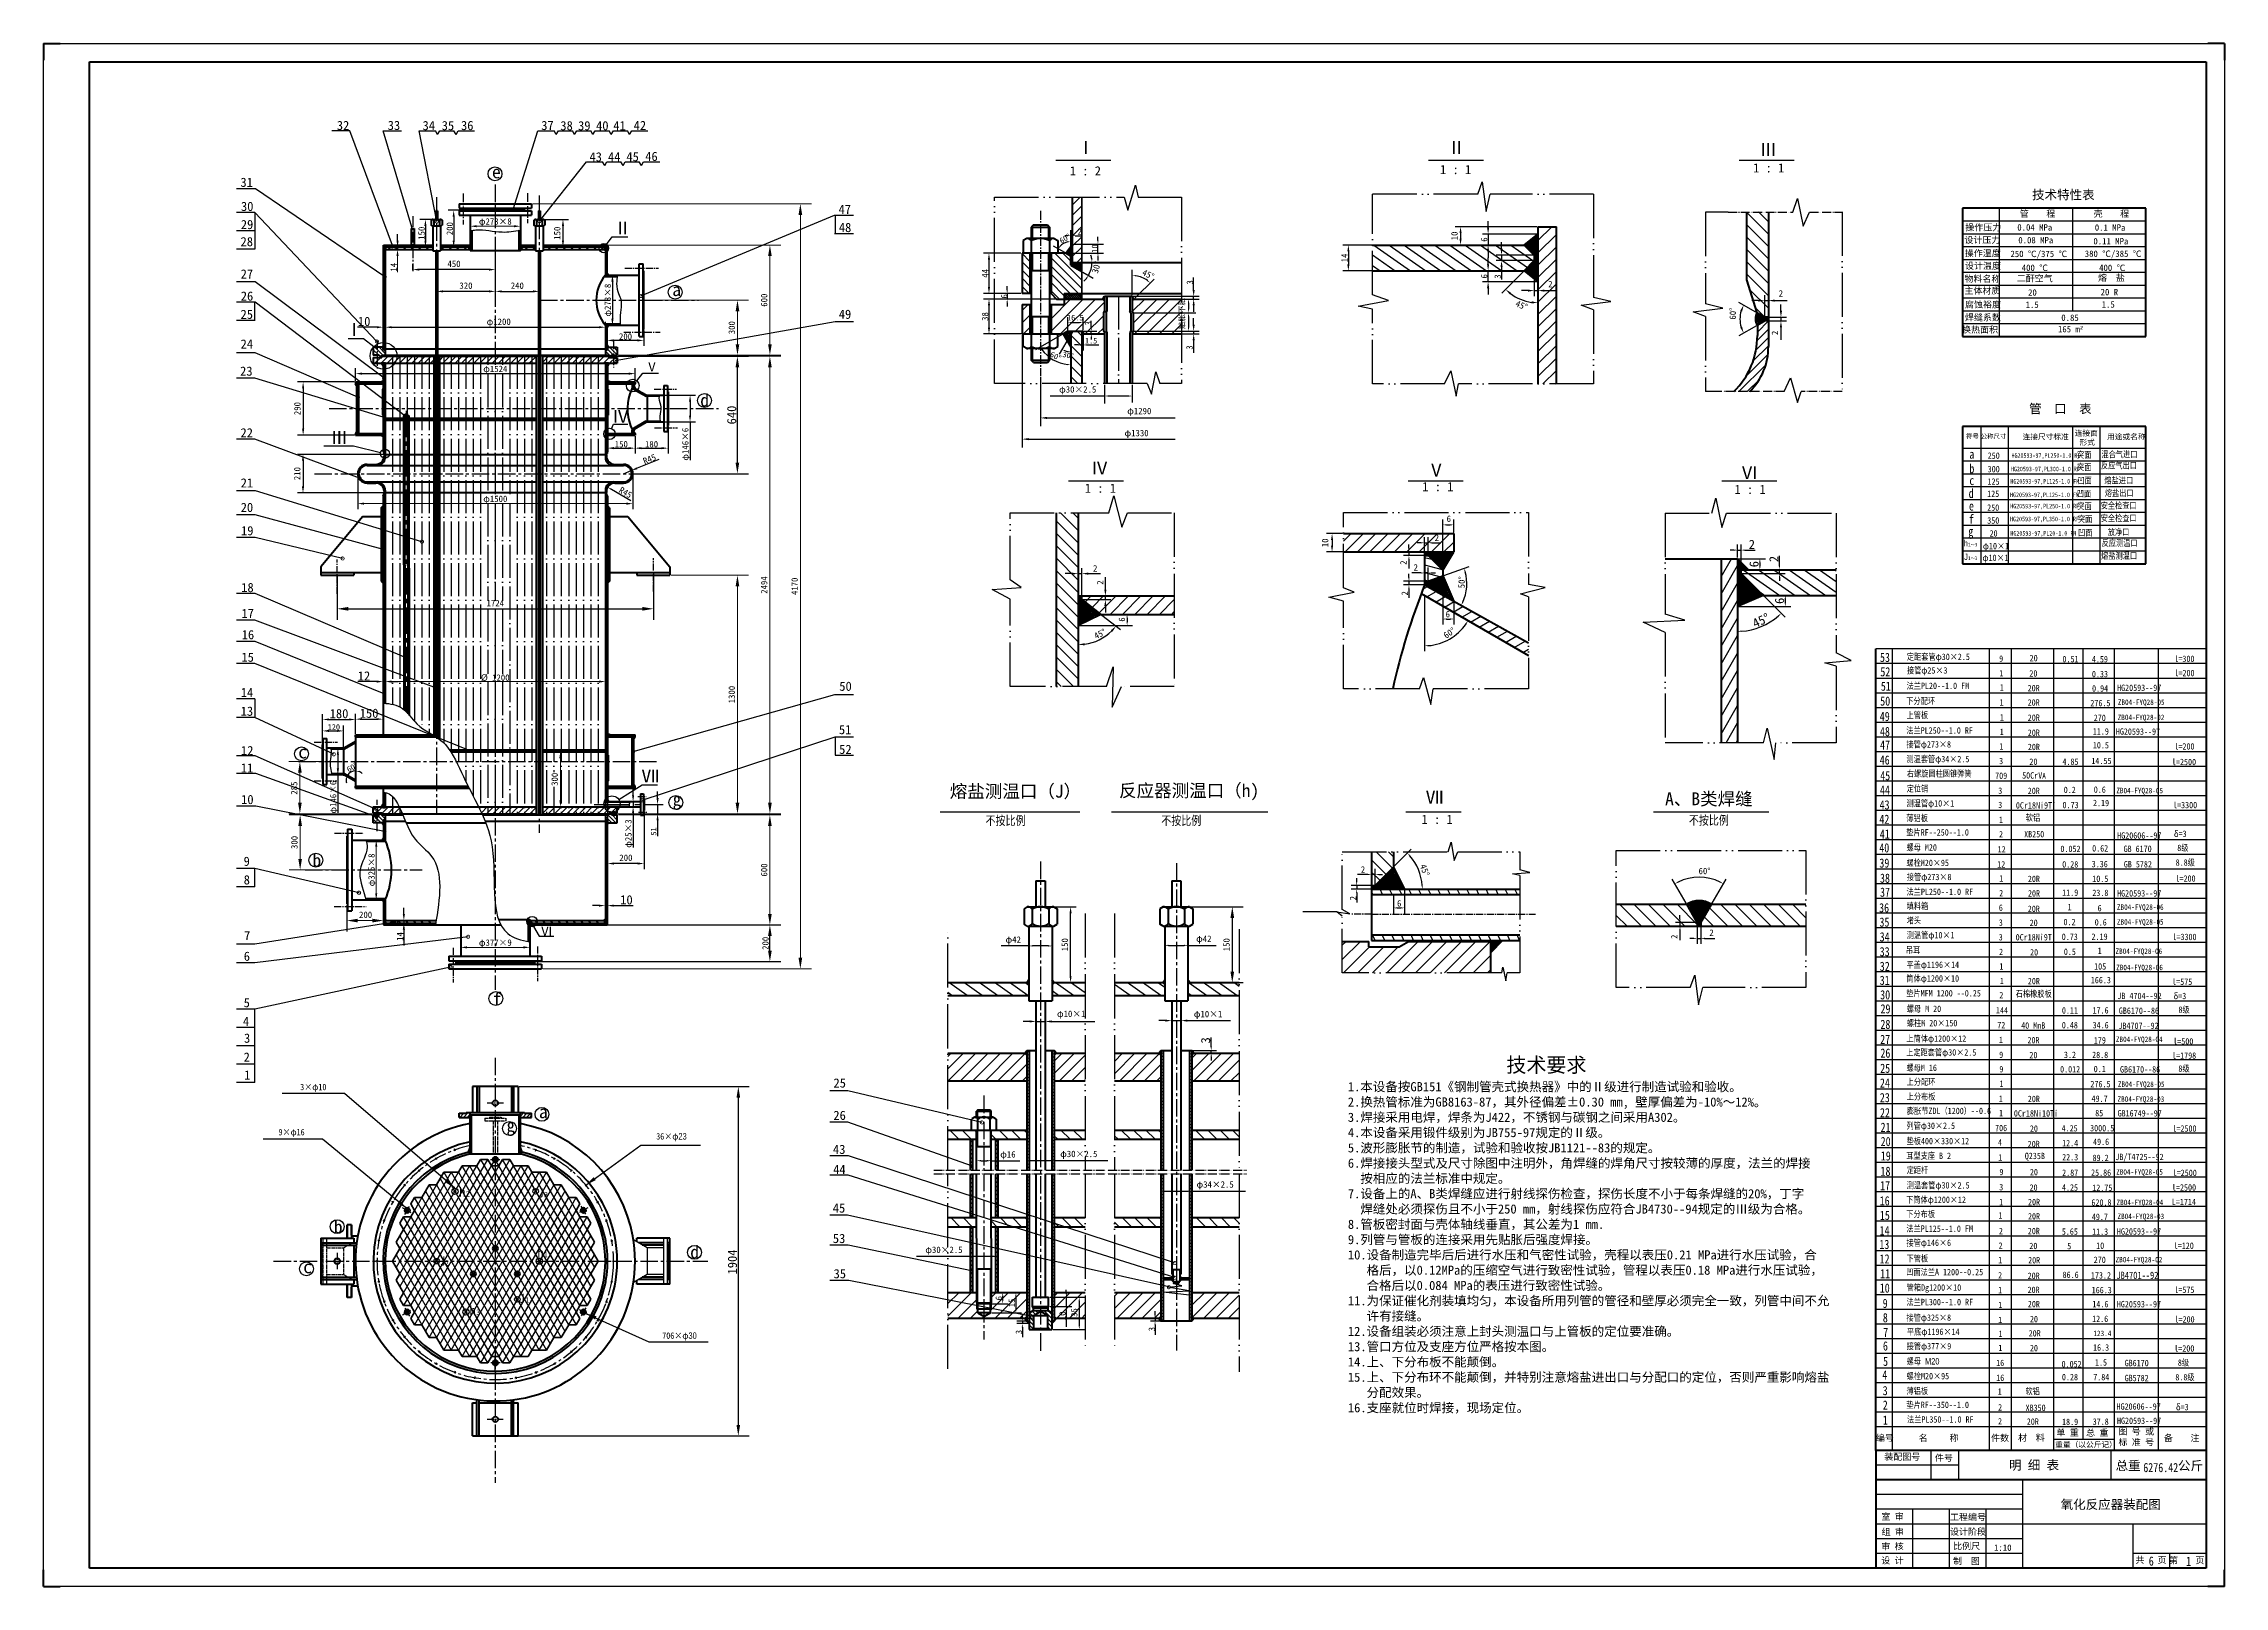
# Model space of a CAD drawing. Header units: millimetres. Extents: x 979 to 2168, y 348 to 1189.
import ezdxf

# ---------------------------------------------------------------- set-up
doc = ezdxf.new("R2010")
doc.units = ezdxf.units.MM
for name, pattern in [('ACAD_ISO04W100', [30, 24, -3, 0, -3]), ('ACAD_ISO05W100', [33, 24, -3, 0, -3, 0, -3]), ('CENTER2', [28.575, 19.05, -3.175, 3.175, -3.175])]:
    doc.linetypes.add(name, pattern=pattern)
for name, color, linetype in [('列管', 9, 'ACAD_ISO04W100'), ('剖面线', 4, 'Continuous'), ('引线', 6, 'Continuous'), ('文字', 9, 'Continuous'), ('标注线', 3, 'Continuous'), ('样条线', 6, 'Continuous'), ('点画线', 1, 'CENTER2')]:
    doc.layers.add(name, color=color, linetype=linetype)
for name, color, linetype, lineweight in [('图框角框', 5, 'Continuous', 200), ('实线', 4, 'Continuous', 35), ('打断线', 7, 'ACAD_ISO05W100', 25), ('焊接', 2, 'Continuous', 25), ('粗实线', 5, 'Continuous', 50), ('细实线', 7, 'Continuous', 25), ('螺栓', 7, 'Continuous', 30)]:
    doc.layers.add(name, color=color, linetype=linetype, lineweight=lineweight)
doc.styles.get("Standard").update_dxf_attribs({"font": 'SIMFANG.TTF', "height": 5})
doc.styles.add('明细栏', font='SIMFANG.TTF', dxfattribs={"width": 0.8, "height": 3.5})
doc.dimstyles.new('ISO-25', dxfattribs={"dimtxt": 3.5, "dimasz": 6, "dimexe": 6, "dimexo": 0.625, "dimtad": 1, "dimtxsty": 'Standard', "dimcen": 2.5, "dimadec": 0, "dimazin": 0, "dimtfac": 1, "dimtmove": 0, "dimatfit": 3, "dimfxl": 0, "dimarcsym": 0})
doc.dimstyles.new('小尺寸标注', dxfattribs={"dimtxt": 3, "dimasz": 3.5, "dimexe": 3, "dimexo": 0.625, "dimtad": 1, "dimtxsty": 'Standard', "dimcen": 2.5, "dimadec": 0, "dimazin": 0, "dimtfac": 1, "dimtmove": 0, "dimatfit": 3, "dimfxl": 0, "dimarcsym": 0})
pattern_1 = [(45, (1057.5032, -260.4723), (-1.122532, 1.122532), [])]
pattern_2 = [(135, (1057.5032, -260.4723), (-1.122532, -1.122532), [])]
pattern_3 = [(155, (1057.5032, -260.4723), (-0.1341813, -0.28775272), [])]
pattern_4 = [(135, (1057.5032, -260.4723), (-2.245064, -2.245064), [])]
pattern_5 = [(45, (1057.5032, -260.4723), (-1.3470384, 1.3470384), [])]
pattern_6 = [(155, (1057.5032, -260.4723), (-0.6709065, -1.4387636), [])]
pattern_7 = [(45, (1057.5032, -260.4723), (-0.2245064, 0.2245064), []), (135, (1057.5032, -260.4723), (-0.2245064, -0.2245064), [])]
pattern_8 = [(45, (1057.5032, -260.4723), (-0.4490128, 0.4490128), []), (135, (1057.5032, -260.4723), (-0.4490128, -0.4490128), [])]
pattern_9 = [(45, (1057.5032, -260.4723), (-1.683798, 1.683798), [])]
pattern_10 = [(125, (1057.5032, -260.4723), (-1.950606, -1.365829), [])]
pattern_11 = [(145, (996.5032, -258.954), (-1.365829, -1.950606), [])]
pattern_12 = [(45, (996.5032, -258.954), (-1.683798, 1.683798), [])]
pattern_13 = [(135, (996.5032, -258.954), (-1.122532, -1.122532), [])]
pattern_14 = [(45, (996.5032, -258.95406), (-0.112253202, 0.112253202), []), (135, (996.5032, -258.95406), (-0.112253202, -0.112253202), [])]

msp = doc.modelspace()

# ---------------------------------------------------------------- texts
at = {"ltscale": 0.2, "attachment_point": 1}
for s, insert, char_height, width in [('1 : 2', (1538.232, 1122.617), 5, 23.60178), ('1 : 1', (1740.084, 1123.326), 5, 25.96784), ('1 : 1', (1910.792, 1124.233), 5, 25.96784), ('1 : 1', (1546.434, 949.614), 5, 25.96784), ('1 : 1', (1730.409, 950.465), 5, 25.96784), ('1 : 1', (1900.629, 948.946), 5, 25.96784), ('A、B类焊缝', (1862.803, 781.303), 7, 143.64), ('1 : 1', (1729.999, 769.085), 5, 25.96784)]:
    msp.add_mtext(s, dxfattribs=dict(at, insert=insert, char_height=char_height, width=width))
at = {"layer": '引线', "ltscale": 0.2, "char_height": 5, "attachment_point": 1}
for s, insert, width in [('32', (1138.592, 1147.376), 7.18476), ('33', (1166.347, 1147.403), 8.84251), ('34', (1185.337, 1147.304), 6.81544), ('35', (1195.779, 1147.301), 7.71284), ('36', (1206.311, 1147.35), 8.5893), ('37', (1250.031, 1147.365), 8.3899), ('38', (1260.461, 1147.227), 6.82899), ('39', (1270.128, 1147.225), 6.73143), ('40', (1279.952, 1147.222), 6.04853), ('41', (1289.34, 1147.266), 7.12165), ('42', (1300.44, 1147.368), 7.80456), ('43', (1276.341, 1130.24), 6.08097), ('44', (1286.471, 1130.305), 6.51533), ('45', (1296.487, 1130.34), 6.68906), ('46', (1306.743, 1130.5), 7.55777), ('31', (1086.041, 1116.382), 8.53405), ('30', (1086.338, 1103.248), 7.91339), ('47', (1412.149, 1101.64), 7.99231), ('28', (1086.113, 1084.022), 9.04588), ('29', (1086.253, 1093.356), 8.06855), ('48', (1412.305, 1091.737), 7.99231), ('27', (1086.159, 1066.4), 8.38398), ('26', (1086.232, 1054.351), 8.82525), ('25', (1086.11, 1044.402), 7.85998), ('49', (1412.275, 1044.447), 7.25641), ('24', (1086.128, 1028.226), 8.70081), ('23', (1085.852, 1013.436), 8.33317), ('22', (1086.067, 979.831), 8.92817), ('21', (1086.181, 952.498), 9.17277), ('20', (1086.195, 939.163), 7.58282), ('19', (1086.356, 926.454), 9.05047), ('18', (1086.477, 895.478), 8.69343), ('17', (1086.585, 881.321), 7.6309), ('16', (1086.755, 869.77), 8.79002), ('15', (1086.59, 857.495), 8.21046), ('14', (1086.245, 838.257), 9.65433), ('50', (1412.549, 841.657), 10.32253), ('13', (1086.177, 828.055), 8.02719), ('51', (1412.348, 818.009), 9.17243), ('11', (1086.257, 797.143), 8.02311), ('12', (1086.317, 806.612), 8.75519), ('52', (1412.471, 807.254), 6.2641), ('10', (1086.418, 779.919), 8.37194), ('9', (1087.764, 746.245), 9.61017), ('8', (1087.83, 736.125), 6.51012), ('7', (1088.04, 705.739), 7.92067), ('6', (1087.86, 694.48), 8.26505), ('5', (1087.811, 669.157), 8.48589), ('4', (1087.419, 659.001), 7.83313), ('3', (1087.994, 649.815), 7.11599), ('{\\fFangSong_GB2312|b0|i0|c134|p49;2}', (1087.797, 639.494), 6.54933), ('{\\f@FangSong_GB2312|b0|i0|c134|p49;1}', (1088.04, 629.715), 6.806), ('25', (1409.381, 625.385), 8.49792), ('26', (1409.331, 607.749), 9.06445), ('43', (1409.098, 589.201), 8.158), ('44', (1409.205, 578.227), 9.41481), ('45', (1409.007, 557.198), 8.74233), ('53', (1409.038, 540.618), 7.98434), ('35', (1409.437, 521.423), 7.58512)]:
    msp.add_mtext(s, dxfattribs=dict(at, insert=insert, width=width))
at = {"layer": '文字', "style": '明细栏'}
for s, height, p in [('   h', 5, (1195.098, 560.925)), ('2', 3, (1208.936, 560.925)), ('  J', 5, (1241.223, 560.444)), ('3', 3, (1251.602, 560.444)), ('h', 5, (1247.934, 527.925)), ('1', 3, (1251.393, 527.925)), ('   h', 5, (1200.735, 496.434)), ('3', 3, (1214.573, 496.434)), ('   J', 5, (1227.452, 503.067)), ('1', 3, (1241.29, 503.067))]:
    msp.add_text(s, height=height, dxfattribs=at).set_placement(p)
at = {"layer": '文字', "ltscale": 0.2, "attachment_point": 1, "style": '明细栏'}
for s, insert, char_height, width in [('a', (2028.671, 968.177), 5, 7.61743), ('250', (2038.682, 966.63), 3.5, 12.07663), ('  HG20593-97,PL250-1.0 RF', (2048.411, 966.181), 2.5, 87.03333), ('突面', (2087.369, 967.089), 3.5, 13.65158), ('混合气进口', (2100.708, 967.357), 3.5, 36.7), ('c', (2028.665, 953.84), 5, 7.89211), ('b', (2028.685, 960.292), 5, 6.33066), ('300', (2038.68, 959.285), 3.5, 11.93189), ('125', (2038.587, 952.488), 3.5, 13.52934), ('HG20593-97,PL125-1.0 FM', (2051.027, 952.117), 2.5, 59.11111), ('HG20593-97,PL300-1.0 RF', (2051.342, 958.861), 2.5, 58.32105), ('突面', (2087.453, 960.369), 3.5, 10.87499), ('凹面', (2087.616, 953.082), 3.5, 11.10637), ('反应气出口', (2100.444, 961.291), 3.5, 26.66439), ('熔盐进口', (2102.292, 953.114), 3.5, 23.76034), ('d', (2028.3, 946.78), 5, 8.1037), ('125', (2038.405, 945.831), 3.5, 14.30064), ('HG20593-97,PL125-1.0 FM', (2050.858, 944.749), 2.5, 57.86667), ('凹面', (2087.299, 945.92), 3.5, 11.67299), ('突面', (2087.596, 939.067), 3.5, 12.23351), ('安全检查口', (2100.307, 939.424), 3.5, 31.51244), ('熔盐出口', (2102.556, 946.256), 3.5, 23.49634), ('e', (2028.473, 939.945), 5, 8.42149), ('f', (2028.421, 932.724), 5, 8.07783), ('250', (2038.398, 938.308), 3.5, 14.08322), ('350', (2038.445, 931.273), 3.5, 16.78371), ('{\\H0.7143x;HG20593-97,PL350-1.0 RF}', (2050.872, 931.593), 3.5, 59.83939), ('{\\H0.7143x;HG20593-97,PL250-1.0 RF}', (2050.96, 938.61), 3.5, 56.41364), ('突面', (2087.862, 932.085), 3.5, 13.39248), ('安全检查口', (2100.307, 932.566), 3.5, 30.74669), ('{\\fArial|b0|i0|c0|p32;\\H0.7x;h\\H0.5714x;1\\fFangSong_GB2312|b0|i0|c134|p49;～3}', (2025.656, 918.842), 5, 27.02), ('g', (2028.121, 926.105), 5, 8.30843), ('{\\C253;φ10×1}', (2036.053, 917.336), 3.5, 18.05833), ('20', (2039.713, 924.244), 3.5, 10.63306), ('HG20593-97,PL20-1.0 FM', (2051.069, 923.78), 2.5, 54.27333), ('凹面', (2087.96, 924.616), 3.5, 10.92429), ('反应测温口', (2100.822, 919.025), 3.5, 27.09259), ('  放净口', (2099.778, 924.917), 3.5, 23.49634), ('{\\fArial|b0|i0|c0|p32;J\\H0.5714x;1\\fFangSong_GB2312|b0|i0|c134|p49;～3}', (2025.841, 911.44), 3.5, 21.54444), ('{\\C253;φ10×1}', (2035.821, 910.919), 3.5, 21.23333), ('熔盐测温口', (2100.529, 912.033), 3.5, 26.82037), ('53', (1979.948, 857.379), 5, 11.80687), ('定距套管{\\C253;φ}30×2.5', (1994.628, 856.966), 3.5, 50.925), ('20', (2061.559, 856.264), 3.5, 21.15731), ('52', (1980.146, 849.548), 5, 11.93869), ('接管{\\C253;φ}25×3', (1994.647, 849.56), 3.5, 52.15603), ('9', (2044.936, 855.956), 3.5, 9.15782), ('1', (2045.03, 847.99), 3.5, 9.28219), ('20', (2061.413, 847.911), 3.5, 21.15731), ('0.51', (2079.457, 855.722), 3.5, 11.31667), ('4.59', (2095.488, 855.661), 3.5, 12.145), ('0.33', (2095.522, 847.573), 3.5, 12.13554), ('l=300', (2140.461, 855.86), 3.5, 18.40686), ('l=200', (2140.513, 848.126), 3.5, 18.40686), ('50', (1980.079, 833.57), 5, 12.34326), ('51', (1980.435, 841.688), 5, 12.49842), ('下分配环', (1994.29, 832.903), 3.5, 50.55991), ('法兰PL20--1.0 FM', (1994.45, 841.151), 3.5, 53.41333), ('1', (2045.296, 840.262), 3.5, 7.71896), ('20R', (2060.473, 839.879), 3.5, 24.74496), ('0.94', (2095.581, 839.709), 3.5, 12.51404), ('HG20593--97', (2109.232, 840.06), 3.5, 39.86889), ('49', (1979.842, 825.173), 5, 11.771), ('上管板', (1994.461, 825.169), 3.5, 48.85879), ('1', (2045.179, 832.126), 3.5, 7.71896), ('1', (2045.341, 823.951), 3.5, 7.71896), ('20R', (2060.481, 832.036), 3.5, 24.74496), ('20R', (2060.536, 823.794), 3.5, 24.74496), ('276.5', (2094.658, 831.758), 3.5, 12.95), ('270', (2096.506, 823.688), 3.5, 8.45633), ('ZB04-FYQ28-02', (2109.547, 823.694), 3, 38.00533), ('ZB04-FYQ28-05', (2109.649, 831.964), 3, 38.00533), ('48', (1979.939, 816.971), 5, 12.38649), ('47', (1979.993, 809.635), 5, 12.97163), ('法兰PL250--1.0 RF', (1994.309, 816.831), 3.5, 53.41333), ('接管{\\C253;φ}273×8', (1994.385, 809.228), 3.5, 52.15603), ('1', (2045.22, 816.041), 3.5, 7.71896), ('20R', (2060.549, 815.585), 3.5, 24.74496), ('11.9', (2096.001, 816.3), 3.5, 12.51404), ('10.5', (2096.032, 808.768), 3.5, 12.6614), ('HG20593--97', (2108.567, 816.2), 3.5, 39.86889), ('46', (1979.807, 801.44), 5, 12.97163), ('测温套管{\\C253;φ34}×{\\C253;2.5}', (1994.368, 801.226), 3.5, 50.33221), ('3', (2044.937, 800.183), 3.5, 6.97802), ('1', (2045.022, 808.104), 3.5, 9.28219), ('20R', (2060.593, 807.827), 3.5, 24.74496), ('20', (2061.446, 799.773), 3.5, 21.15731), ('4.85', (2079.427, 799.792), 3.5, 10.71667), ('14.55', (2095.227, 800.22), 3.5, 12.35652), ('l=2500', (2139.155, 799.638), 3.5, 18.40686), ('l=200', (2140.501, 808.121), 3.5, 18.40686), ('44', (1979.919, 785.041), 5, 11.91877), ('45', (1980.089, 792.907), 5, 12.07804), ('定位销', (1994.502, 785.121), 3.5, 49.93331), ('右螺旋圆柱圆锥弹簧', (1994.599, 793.315), 3.5, 51.94542), ('709', (2042.753, 792.157), 3.5, 9.79809), ('50CrV{\\H0.8571x;A}', (2057.475, 792.306), 3.5, 25.03956), ('43', (1979.744, 776.981), 5, 11.92095), ('测温管{\\C253;φ10}×{\\C253;1}', (1994.413, 777.071), 3.5, 49.60079), ('3', (2044.439, 783.998), 3.5, 7.16563), ('3', (2044.439, 776.227), 3.5, 7.16563), ('0Cr18Ni9Ti', (2054.073, 775.974), 3.5, 28.99556), ('20R', (2060.516, 783.888), 3.5, 24.74496), ('0.73', (2079.505, 776.174), 3.5, 14.74667), ('0.2', (2080.139, 784.421), 3.5, 8.53132), ('2.19', (2096.096, 777.284), 3.5, 10.79556), ('0.6', (2096.522, 784.566), 3.5, 8.84164), ('ZB04-FYQ28-05', (2108.821, 783.777), 3, 38.00533), ('l=3300', (2139.755, 776.161), 3.5, 18.40686), ('不按比例', (1492.272, 768.433), 5, 62.2135), ('不按比例', (1588.083, 768.433), 5, 62.2135), ('不按比例', (1875.743, 768.613), 5, 62.2135), ('42', (1979.612, 769.158), 5, 12.41425), ('垫片RF--250--1.0', (1994.302, 761.246), 3.5, 52.60768), ('薄铝板', (1994.338, 769.006), 3.5, 28.34842), ('1', (2044.846, 768.135), 3.5, 8.4049), ('软铝', (2059.439, 769.23), 3.5, 27.61038), ('40', (1979.563, 753.567), 5, 12.85452), ('41', (1979.872, 761.072), 5, 12.85452), ('螺母 M20', (1994.412, 753.029), 3.5, 37.93529), ('12', (2044.113, 752.03), 3.5, 8.12899), ('2', (2044.854, 760.237), 3.5, 7.16163), ('XB250', (2058.561, 760.276), 3.5, 25.20536), ('0.052', (2078.325, 752.264), 3.5, 12.75556), ('0.62', (2095.64, 752.548), 3.5, 11.59804), ('HG20606--97', (2109.297, 759.54), 3.5, 32.87748), ('GB 6170', (2112.763, 752.307), 3.5, 28.83856), ('δ=3', (2140.187, 760.489), 3.5, 18.45822), ('8级', (2142.04, 752.811), 3.5, 17.79726), ('39', (1979.629, 745.272), 5, 12.60582), ('螺栓M20×95', (1994.392, 744.645), 3.5, 52.2211), ('接管{\\C253;φ}273×8', (1994.604, 736.944), 3.5, 52.15603), ('12', (2043.873, 743.815), 3.5, 8.84167), ('0.28', (2079.312, 743.817), 3.5, 11.78333), ('3.36', (2095.401, 743.968), 3.5, 10.12464), ('GB 5782', (2112.901, 743.874), 3.5, 28.49366), ('8.8级', (2141.172, 744.803), 3.5, 17.68333), ('38', (1979.957, 737.028), 5, 11.90034), ('37', (1979.984, 729.4), 5, 11.75466), ('法兰PL250--1.0 RF', (1994.419, 728.848), 3.5, 53.41333), ('2', (2044.927, 728.085), 3.5, 7.71896), ('1', (2045.003, 736.148), 3.5, 9.28219), ('20R', (2060.605, 735.905), 3.5, 24.74496), ('20R', (2060.641, 728.011), 3.5, 24.74496), ('11.9', (2079.286, 728.412), 3.5, 12.51404), ('23.8', (2095.734, 728.3), 3.5, 11.77719), ('10.5', (2095.707, 735.998), 3.5, 12.6614), ('HG20593--97', (2109.232, 728.014), 3.5, 39.86889), ('l=200', (2141.092, 736.1), 3.5, 18.40686), ('36', (1979.484, 720.899), 5, 13.03299), ('堵头', (1994.501, 713.295), 3.5, 47.8685), ('填料箱', (1994.515, 721.067), 3.5, 45.20367), ('6', (2044.764, 720.208), 3.5, 8.50366), ('20R', (2060.553, 719.578), 3.5, 24.74496), ('1', (2082.277, 720.485), 3.5, 8.42609), ('6', (2098.627, 719.955), 3.5, 8.50366), ('ZB04-FYQ28-06', (2109.141, 720.255), 3, 38.00533), ('{\\H1.429x;35}', (1979.675, 713.076), 3.5, 12.82514), ('34', (1979.787, 705.052), 5, 11.70218), ('测温管{\\C253;φ10}×{\\C253;1}', (1994.556, 705.219), 3.5, 49.60079), ('3', (2044.705, 704.077), 3.5, 7.16563), ('3', (2044.75, 712.093), 3.5, 7.16563), ('0Cr18Ni9Ti', (2053.939, 704.079), 3.5, 28.99556), ('20', (2061.562, 711.955), 3.5, 21.15731), ('0.73', (2079.061, 704.339), 3.5, 14.74667), ('0.2', (2080.043, 712.403), 3.5, 8.84164), ('2.19', (2095.308, 704.406), 3.5, 10.79556), ('0.6', (2097.023, 712.213), 3.5, 8.84164), ('ZB04-FYQ28-05', (2109.141, 712.18), 3, 38.00533), ('l=3300', (2139.428, 704.273), 3.5, 18.40686), ('33', (1979.805, 696.976), 5, 12.34365), ('吊耳', (1994.056, 697.09), 3.5, 27.61076), ('2', (2044.887, 696.106), 3.5, 7.71896), ('20', (2061.779, 695.883), 3.5, 21.15731), ('0.5', (2080.195, 696.185), 3.5, 7.87657), ('1', (2098.652, 696.76), 3.5, 8.42609), ('ZB04-FYQ28-06', (2108.37, 696.211), 3, 40.12089), ('31', (1979.824, 681.372), 5, 11.42641), ('32', (1979.841, 688.996), 5, 11.70138), ('筒体{\\C253;φ}1200×10', (1994.387, 681.641), 3.5, 39.11209), ('平盖{\\C253;φ1196}×{\\C253;14}', (1994.404, 689.074), 3.5, 51.74691), ('1', (2045.038, 688.184), 3.5, 7.86344), ('1', (2045.307, 680.288), 3.5, 7.86344), ('20R', (2060.575, 680.178), 3.5, 24.74496), ('166.3', (2094.917, 680.712), 3.5, 14.29556), ('105', (2096.708, 688.184), 3.5, 9.00057), ('ZB04-FYQ28-06', (2108.739, 687.371), 3, 33.10624), ('l=575', (2139.267, 679.798), 3.5, 18.40686), ('30', (1980.068, 673.455), 5, 10.77159), ('垫片MFM 1200 --0.25', (1994.265, 673.548), 3.5, 56.30702), ('2', (2045.026, 672.485), 3.5, 7.71896), ('石棉橡胶板', (2053.964, 673.263), 3.5, 27.74002), ('JB 4704--92', (2109.4, 672.098), 3.5, 30.43333), ('δ=3', (2139.963, 672.075), 3.5, 18.45822), ('28', (1980.186, 657.36), 5, 10.82182), ('29', (1980.225, 665.799), 5, 11.70646), ('螺母 M 20', (1994.544, 665.073), 3.5, 46.19987), ('螺柱M 20×150', (1994.59, 657.285), 3.5, 38.80227), ('144', (2043.191, 664.297), 3.5, 9.2173), ('72', (2043.891, 656.177), 3.5, 9.29439), ('40 MnB', (2056.946, 655.99), 3.5, 27.49588), ('0.48', (2079.09, 656.147), 3.5, 11.04444), ('0.11', (2079.162, 664.192), 3.5, 10.77222), ('34.6', (2095.894, 656.172), 3.5, 10.26667), ('17.6', (2095.863, 664.251), 3.5, 10.57778), ('JB4707--92', (2109.977, 655.818), 3.5, 27.79075), ('GB6170--86', (2110.18, 664.051), 3.5, 29.84776), ('8级', (2142.683, 664.616), 3.5, 17.6441), ('27', (1980.058, 649.178), 5, 11.19133), ('上筒体{\\C253;φ1200}×{\\C253;12\\fComic Sans MS|b0|i0|c0|p64;\\P} ', (1994.382, 648.836), 3.5, 51.39191), ('1', (2044.835, 648.147), 3.5, 7.86344), ('20R', (2060.371, 647.987), 3.5, 24.74496), ('179', (2096.569, 647.893), 3.5, 10.73333), ('{\\H0.8571x;ZB04-FYQ28-04}', (2108.575, 648.202), 3.5, 27.74456), ('l=500', (2139.863, 647.372), 3.5, 18.40686), ('25', (1980.065, 633.407), 5, 13.00289), ('26', (1980.181, 641.665), 5, 12.17037), ('上定距套管{\\C253;φ}30×2.5', (1994.231, 641.312), 3.5, 50.925), ('螺母M 16', (1994.419, 632.928), 3.5, 47.25233), ('9', (2044.938, 640.026), 3.5, 9.15782), ('9', (2045.038, 632.171), 3.5, 9.15782), ('20', (2061.424, 639.863), 3.5, 21.15731), ('0.012', (2078.147, 632.115), 3.5, 12.40167), ('3.2', (2080.262, 639.984), 3.5, 8.83223), ('28.8', (2095.623, 639.957), 3.5, 12.145), ('0.1', (2096.483, 632.284), 3.5, 8.9094), ('GB6170--86', (2110.825, 632.079), 3.5, 29.84776), ('l=1798', (2139.219, 639.579), 3.5, 18.40686), ('8级', (2142.673, 632.492), 3.5, 17.6441), ('24', (1979.923, 625.377), 5, 13.46234), ('上分配环', (1994.484, 625.24), 3.5, 41.771), ('1', (2045.077, 624.225), 3.5, 7.86344), ('276.5', (2094.692, 624.071), 3.5, 13.15833), ('ZB04-FYQ28-05', (2109.661, 623.713), 3, 32.21523), ('23', (1979.87, 617.411), 5, 11.3359), ('22', (1979.961, 609.182), 5, 11.57041), ('上分布板', (1994.512, 617.227), 3.5, 51.67759), ('膨胀节ZDL（1200）--0.6', (1994.628, 609.416), 3.5, 60.40222), ('1', (2044.745, 616.117), 3.5, 7.86344), ('1', (2044.87, 608.213), 3.5, 7.86344), ('0Cr18Ni10Ti', (2052.976, 608.076), 3.5, 28.99556), ('20R', (2060.569, 615.965), 3.5, 24.74496), ('49.7', (2095.306, 616.086), 3.5, 10.48444), ('85', (2097.282, 608.223), 3.5, 8.10498), ('ZB04-FYQ28-03', (2109.477, 615.609), 3, 30.54545), ('GB16749--97', (2109.496, 608.12), 3.5, 32.35098), ('21', (1980.283, 601.247), 5, 11.83893), ('列管{\\C253;φ}30×2.5', (1994.394, 601.358), 3.5, 46.79971), ('706', (2042.71, 600.103), 3.5, 8.25877), ('20', (2061.7, 599.798), 3.5, 21.15731), ('4.25', (2078.995, 599.96), 3.5, 10.71667), ('3000.5', (2094.538, 600.007), 3.5, 16.1), ('l=2500', (2139.382, 599.83), 3.5, 18.40686), ('20', (1980.325, 593.47), 5, 11.9038), ('19', (1980.392, 585.626), 5, 12.43046), ('耳型支座 B 2', (1994.288, 584.958), 3.5, 48.22453), ('垫板400×330×12', (1994.456, 592.958), 3.5, 51.8719), ('4', (2044.334, 592.281), 3.5, 8.43235), ('1', (2044.42, 584.009), 3.5, 8.43235), ('  Q235B', (2054.544, 584.879), 3.5, 27.62322), ('20R', (2060.498, 591.375), 3.5, 24.74496), ('22.3', (2079.287, 584.175), 3.5, 11.14167), ('12.4', (2079.251, 591.841), 3.5, 11.44706), ('89.2', (2095.88, 583.816), 3.5, 11.06), ('49.6', (2096.128, 592.599), 3.5, 11.85882), ('{\\H1.167x;JB/T4725--92}', (2108.301, 584.34), 3, 39.66667), ('18', (1980.25, 577.281), 5, 12.55699), ('定距杆', (1994.509, 577.115), 3.5, 42.14521), ('9', (2045.068, 576.136), 3.5, 8.37974), ('20', (2061.708, 576.019), 3.5, 21.15731), ('2.87', (2079.284, 575.756), 3.5, 8.54405), ('25.86', (2095.055, 575.794), 3.5, 11.36667), ('ZB04-FYQ28-05', (2108.739, 575.883), 3, 32.21523), ('l=2500', (2139.55, 575.667), 3.5, 18.40686), ('16', (1979.812, 561.155), 5, 12.37659), ('17', (1980.025, 569.426), 5, 13.11757), ('下筒体{\\C253;φ}1200×12', (1994.224, 561.013), 3.5, 51.38189), ('测温套管{\\C253;φ30}×{\\C253;2.5}', (1994.49, 568.856), 3.5, 50.33221), ('3', (2044.975, 567.83), 3.5, 6.97802), ('1', (2044.923, 559.734), 3.5, 7.86344), ('20R', (2060.667, 559.745), 3.5, 24.74496), ('20', (2061.522, 567.648), 3.5, 21.15731), ('4.25', (2079.181, 567.654), 3.5, 10.71667), ('620.8', (2095.244, 559.504), 3.5, 12.26905), ('12.75', (2095.696, 567.538), 3.5, 12.35652), ('ZB04-FYQ28-04', (2108.939, 559.322), 3, 33.30133), ('L=1714', (2139.093, 559.798), 3.5, 18.31181), ('l=2500', (2139.145, 567.691), 3.5, 18.40686), ('15', (1979.895, 553.256), 5, 12.18512), ('下分布板', (1994.325, 553.173), 3.5, 43.0105), ('1', (2044.539, 552.427), 3.5, 7.86344), ('20R', (2060.651, 551.965), 3.5, 24.74496), ('49.7', (2095.464, 551.669), 3.5, 11.46444), ('ZB04-FYQ28-03', (2109.453, 551.709), 3, 30.54545), ('13', (1979.62, 537.371), 5, 12.25661), ('14', (1979.741, 544.918), 5, 11.61939), ('法兰PL125--1.0 FM', (1994.338, 545.237), 3.5, 53.41333), ('接管{\\C253;φ146}×{\\C253;6}', (1994.397, 537.543), 3.5, 48.10575), ('2', (2044.619, 535.989), 3.5, 8.8555), ('2', (2044.803, 543.91), 3.5, 8.8555), ('20R', (2060.561, 543.922), 3.5, 24.74496), ('20', (2061.389, 535.814), 3.5, 21.15731), ('5.65', (2079.097, 543.656), 3.5, 11.91913), ('5', (2082.032, 535.736), 3.5, 8.77522), ('11.3', (2095.606, 543.627), 3.5, 14.14444), ('10', (2097.84, 535.955), 3.5, 8.5245), ('HG20593--97', (2109.125, 543.72), 3.5, 39.86889), ('l=120', (2140.116, 535.94), 3.5, 18.40686), ('J{\\H0.6x;2}', (1194.978, 528.312), 5, 44.06384), ('12', (1979.762, 529.484), 5, 12.55872), ('下管板', (1994.461, 528.956), 3.5, 38.13372), ('1', (2044.443, 528.134), 3.5, 7.86344), ('20R', (2060.73, 528.02), 3.5, 24.74496), ('270', (2096.504, 528.243), 3.5, 8.89787), ('ZB04-FYQ28-02', (2108.424, 528.097), 3, 41.40267), ('10', (1979.828, 513.581), 5, 12.85669), ('11', (1980.053, 521.419), 5, 12.67948), ('凹面法兰A 1200--0.25', (1994.262, 521.572), 3.5, 52.93177), ('管箱Dg1200×10', (1994.505, 513.144), 3.5, 51.59058), ('2', (2044.347, 519.816), 3.5, 8.8555), ('1', (2044.392, 511.782), 3.5, 7.86344), ('20R', (2060.438, 511.852), 3.5, 24.74496), ('20R', (2060.476, 519.522), 3.5, 24.74496), ('86.6', (2079.528, 520.072), 3.5, 10.28039), ('173.2', (2094.96, 519.773), 3.5, 14.19216), ('166.3', (2095.39, 511.749), 3.5, 12.47167), ('JB4701--92', (2108.889, 520.026), 4, 27.57282), ('l=575', (2140.441, 511.916), 3.5, 18.40686), ('9', (1981.436, 505.266), 5, 11.86818), ('法兰PL300--1.0 RF', (1994.403, 505.221), 3.5, 53.41333), ('1', (2044.477, 503.656), 3.5, 7.86344), ('20R', (2060.584, 504.107), 3.5, 24.74496), ('14.6', (2095.75, 504.112), 3.5, 10.53333), ('HG20593--97', (2109.087, 504.069), 3.5, 39.86889), ('8', (1981.499, 497.421), 5, 12.55264), ('7', (1981.707, 489.458), 5, 12.05864), ('接管{\\C253;φ325}×{\\C253;8}', (1994.412, 496.733), 3.5, 48.10575), ('平底{\\C253;φ1196}×{\\C253;14}', (1994.664, 489.036), 3.5, 51.74691), ('1', (2044.468, 495.451), 3.5, 7.86344), ('1', (2044.529, 487.87), 3.5, 8.6823), ('20R', (2061.021, 488.184), 3.5, 24.74496), ('20', (2061.719, 495.93), 3.5, 21.15731), ('12.6', (2095.645, 496.08), 3.5, 13.45556), ('123.4', (2096.318, 487.895), 3, 16.35789), ('l=200', (2140.562, 495.796), 3.5, 18.40686), ('6', (1981.565, 482.05), 5, 12.63307), ('接管{\\C253;φ}377×9', (1994.497, 481.147), 3.5, 52.15603), ('1', (2044.495, 480.208), 3.5, 7.61663), ('20', (2061.716, 480.137), 3.5, 21.15731), ('16.3', (2096.126, 480.437), 3.5, 11.33725), ('l=200', (2140.404, 479.931), 3.5, 18.40686), ('4', (1981.202, 466.216), 5, 13.80793), ('5', (1981.63, 473.66), 5, 13.30612), ('螺母 {\\fArial|b0|i0|c0|p32;M20}', (1994.453, 472.915), 3.5, 37.93529), ('螺栓M20×95', (1994.487, 464.87), 3.5, 52.2211), ('16', (2043.332, 472.038), 3.5, 8.12899), ('16', (2043.335, 463.927), 3.5, 8.84167), ('0.052', (2078.981, 471.402), 3.5, 12.75556), ('0.28', (2079.158, 464.291), 3.5, 11.78333), ('7.84', (2096.23, 464.268), 3.5, 12.23333), ('1.5', (2097.182, 472.328), 3.5, 8.87267), ('GB5782', (2113.337, 463.804), 3.5, 28.49366), ('GB6170', (2113.34, 471.977), 3.5, 28.83856), ('8.8级', (2140.988, 464.246), 3.5, 17.68333), ('8级', (2142.367, 472.198), 3.5, 17.79726), ('3', (1981.451, 457.701), 5, 13.29572), ('薄铝板', (1994.415, 456.749), 3.5, 28.34842), ('1', (2044.134, 456.434), 3.5, 8.4049), ('软铝', (2059.308, 456.599), 3.5, 27.61038), ('2', (1981.458, 449.772), 5, 11.87578), ('1', (1981.528, 441.6), 5, 12.24838), ('垫片RF--350--1.0', (1994.356, 449.177), 3.5, 52.60768), ('法兰PL350--1.0 RF', (1994.679, 441.223), 3.5, 53.41333), ('2', (2044.313, 440.227), 3.5, 7.82192), ('2', (2044.365, 447.838), 3.5, 7.50444), ('XB350', (2059.345, 447.584), 3.5, 22.72655), ('20R', (2060.003, 440.064), 3.5, 20.3886), ('37.8', (2095.936, 440.051), 3.5, 13.86), ('HG20606--97', (2108.93, 448.272), 3.5, 32.87748), ('HG20593--97', (2109.178, 440.513), 3.5, 39.86889), ('δ=3', (2141.292, 447.969), 3.5, 18.45822), ('18.9', (2079.23, 439.916), 3.5, 10.77222), ('6276.42', (2123.511, 415.755), 5, 26.32966), ('6', (2126.512, 364.768), 5, 6.05897), ('1', (2146.86, 364.654), 5, 7.53487)]:
    msp.add_mtext(s, dxfattribs=dict(at, insert=insert, char_height=char_height, width=width))
at = {"layer": '文字', "attachment_point": 1}
for s, insert, char_height, width in [('{\\fFangSong_GB2312|b0|i0|c134|p49;编号}', (1977.697, 431.14), 3.5, 13.32333), ('{\\fFangSong_GB2312|b0|i0|c134|p49;名     称}', (2001.105, 431.119), 3.5, 36.42485), ('件数', (2040.504, 431.111), 3.5, 10.66693), ('{\\fFangSong_GB2312|b0|i0|c134|p49; 材  料}', (2052.896, 431.258), 3.5, 19.74273), ('{\\fFangSong_GB2312|b0|i0|c134|p49;单 重}', (2076.153, 434.059), 3.5, 13.6843), ('{\\fFangSong_GB2312|b0|i0|c134|p49;总 重}', (2092.333, 433.978), 3.5, 14.81124), ('图 号 或 \\P标 准 号', (2109.972, 434.644), 3.5, 20.19714), ('备    注', (2134.792, 431.085), 3.5, 21.20175), ('{\\fFangSong_GB2312|b0|i0|c134|p49;装配图号}', (1982.317, 420.907), 3.5, 23.01065), ('{\\fFangSong_GB2312|b0|i0|c134|p49;件号}', (2009.93, 420.28), 3.5, 12.55126), ('      {\\H1.429x;明 细 表}', (2036.055, 417.087), 3.5, 54.47088), ('{\\fFangSong_GB2312|b0|i0|c134|p49;重量（以公斤记）}', (2075.489, 427.243), 3, 42.56), ('总重      公斤', (2108.423, 416.765), 5, 52.8), ('室 审', (1980.763, 388.302), 3.5, 17.83756), ('{\\fFangSong_GB2312|b0|i0|c134|p49;设计阶段}', (2018.128, 380.013), 3.5, 20.23949), ('{\\fFangSong_GB2312|b0|i0|c134|p49;工程编号}', (2018.128, 387.961), 3.5, 20.95373), ('{\\fFangSong_GB2312|b0|i0|c134|p49;组 审}', (1980.819, 379.912), 3.5, 16.26106), ('{\\fFangSong_GB2312|b0|i0|c134|p49;审 核}', (1980.69, 372.083), 3.5, 15.69614), ('{\\fFangSong_GB2312|b0|i0|c134|p49;比例尺}', (2019.878, 372.192), 3.5, 16.34439), ('{\\fFangSong_GB2312|b0|i0|c134|p49;设 计}', (1980.626, 364.328), 3.5, 14.98578), ('{\\fFangSong_GB2312|b0|i0|c134|p49;制  图}', (2019.816, 364.07), 3.5, 16.39573), ('{\\fFangSong_GB2312|b0|i0|c134|p49;共   页}', (2119.236, 364.59), 3.5, 21.86904), ('{\\fFangSong_GB2312|b0|i0|c134|p49;第    页}', (2137.555, 364.417), 3.5, 23.86015)]:
    msp.add_mtext(s, dxfattribs=dict(at, insert=insert, char_height=char_height, width=width))
at = {"layer": '标注线'}
msp.add_text('2', height=3.5, dxfattribs=at).set_placement((1696.905, 737.502))
msp.add_text('2', height=3.5, rotation=90, dxfattribs=at).set_placement((1694.445, 722.442))
at = {"layer": '标注线', "ltscale": 0.2, "attachment_point": 5}
for s, insert, char_height in [('φ273×8', (1225.004, 1092.049), 3.5), ('2', (1543.576, 1087.001), 3.5), ('450', (1202.504, 1069.407), 3.5), ('320', (1209.004, 1057.52), 3.5), ('240', (1237.004, 1057.52), 3.5), ('2', (1800.263, 1058.425), 3.5), ('2', (1925.941, 1053.288), 3.5), ('16.5', (1541.217, 1040.046), 3), ('200', (1296.004, 1029.79), 3.5), ('1.5', (1549.862, 1027.474), 3), ('φ1524', (1225.004, 1011.69), 3.5), ('φ30×2.5', (1542.547, 1000.49), 3.5), ('φ{\\f@FangSong_GB2312|b0|i0|c134|p49;1290}', (1576.115, 988.723), 3.5), ('φ1330', (1574.639, 976.689), 3.5), ('150', (1293.704, 971.069), 3.5), ('180', (1310.204, 971.069), 3.5), ('6', (1744.868, 930.415), 3.5), ('2', (1738.379, 920.167), 3.5), ('2', (1552.1, 903.424), 3.5), ('2', (1726.884, 903.969), 3.5), ('{\\H0.7x;1724}', (1225.004, 884.487), 5), ('6', (1744.343, 878.393), 3.5), ('120', (1136.989, 816.927), 3), ('200', (1296.204, 745.634), 3.5), ('60°', (1884.323, 738.41), 3.5), ('200', (1154.291, 714.539), 3.5), ('6', (1717.838, 720.768), 3.5), ('φ42', (1507.393, 700.574), 3.5), ('φ{\\f@FangSong_GB2312|b0|i0|c134|p49;42}', (1611.311, 701.039), 3.5), ('2', (1888.13, 704.841), 3.5), ('φ377×9', (1225.004, 698.929), 3.5), ('φ{\\f@FangSong_GB2312|b0|i0|c134|p49;10}×{\\f@FangSong_GB2312|b0|i0|c134|p49;1}', (1538.998, 660.108), 3.5), ('φ10×1', (1613.62, 660.005), 3.5), ('φ{\\f@FangSong_GB2312|b0|i0|c134|p49;16}', (1504.496, 583.504), 3.5), ('φ{\\f@FangSong_GB2312|b0|i0|c134|p49;30}×{\\f@FangSong_GB2312|b0|i0|c134|p49;2.5}', (1543.139, 583.744), 3.5), ('φ{\\f@FangSong_GB2312|b0|i0|c134|p49;34}×{\\f@FangSong_GB2312|b0|i0|c134|p49;2.5}', (1617.478, 567.096), 3.5), ('φ{\\f@FangSong_GB2312|b0|i0|c134|p49;30}×{\\f@FangSong_GB2312|b0|i0|c134|p49;2.5}', (1469.615, 531.472), 3.5)]:
    msp.add_mtext(s, dxfattribs=dict(at, insert=insert, char_height=char_height))
for s, insert, char_height, rotation in [('150', (1184.785, 1086.115), 3.5, 90), ('200', (1200.181, 1088.615), 3.5, 90), ('150', (1258.775, 1086.115), 3.5, 90), ('{\\H0.8571x;60°}', (1535.545, 1083.224), 3.5, 30), ('10', (1747.969, 1084.649), 3.5, 90), ('6', (1764.182, 1082.649), 3.5, 90), ('10', (1551.957, 1077.714), 3.5, 90), ('30°', (1552.699, 1067.543), 3.5, 75), ('14', (1687.991, 1072.649), 3.5, 90), ('14', (1169.577, 1067.59), 3.5, 90), ('φ273×8', (1286.749, 1049.615), 3.5, 90), ('44', (1492.046, 1064.214), 3.5, 90), ('45°', (1581.001, 1063.597), 3.5, 333.014625), ('3', (1603.715, 1059.334), 3.5, 90), ('6', (1764.182, 1062.649), 3.5, 90), ('3', (1771.506, 1062.524), 3.5, 90), ('6', (1502.458, 1051.714), 3.5, 90), ('45°', (1784.551, 1046.78), 3.5, 337.5), ('38', (1492.046, 1040.714), 3.5, 90), ('3', (1548.322, 1037.006), 3.5, 90), ('60°', (1899.698, 1042.296), 3.5, 90), ('3', (1603.499, 1023.829), 3.5, 90), ('2', (1922.646, 1031.776), 3.5, 90), ('60°', (1530.513, 1019.071), 3, 333.688534), ('30°', (1537.364, 1019.578), 3, 348.571382), ('290', (1117.103, 990.515), 3.5, 90), ('φ146×6', (1329.07, 971.09), 3.5, 90), ('R45', (1309.075, 962.998), 3.5, 21.884943), ('210', (1117.035, 955.065), 3.5, 90), ('R45', (1296.006, 944.78), 3.5, 329.290323), ('10', (1677.436, 917.346), 3.5, 90), ('2', (1720.091, 906.544), 3.5, 90), ('2', (1554.762, 895.671), 3.5, 90), ('50%%d', (1751.862, 895.821), 3.5, 88.187251), ('2', (1720.802, 889.834), 3.5, 90), ('45%%d', (1554.652, 867.687), 3.5, 26.130653), ('6', (1566.658, 875.541), 3.5, 90), ('60°', (1745.179, 868.225), 3.5, 33.363186), ('60°', (1146.982, 794.975), 3, 30), ('φ146×6', (1137.048, 778.69), 3.5, 90), ('φ25×3', (1298.009, 758.84), 3.5, 90), ('51', (1311.35, 759.99), 3, 90), ('φ325×8', (1157.958, 739.015), 3.5, 90), ('45°', (1731.764, 738.91), 3.5, 289.573226), ('14', (1173.027, 702.726), 3.5, 90), ('200', (1372.343, 699.015), 3.5, 90), ('{\\f@FangSong_GB2312|b0|i0|c134|p49;150}', (1535.54, 698.254), 3.5, 90), ('150', (1623.695, 698.254), 3.5, 90), ('2', (1867.793, 702.565), 3.5, 90), ('6', (1499.533, 505.558), 3.5, 90), ('15', (1506.637, 503.003), 3.5, 90), ('35', (1540.669, 497.722), 3.5, 90), ('3', (1510.461, 487.105), 3.5, 90), ('10', (1534.296, 495.965), 3.5, 90), ('3', (1582.929, 488.706), 3.5, 90)]:
    msp.add_mtext(s, dxfattribs=dict(at, insert=insert, char_height=char_height, rotation=rotation))
at = {"layer": '标注线', "lineweight": 20, "ltscale": 0.2, "char_height": 3.5, "attachment_point": 5, "rotation": 90}
for s, insert in [('600', (1371.593, 1049.615)), ('300', (1353.904, 1034.615)), ('2494', (1371.593, 894.315)), ('4170', (1388.215, 893.615)), ('1300', (1353.904, 834.615)), ('285', (1115.337, 783.623)), ('300', (1257.367, 788.415)), ('300', (1115.471, 754.015)), ('600', (1371.593, 739.015))]:
    msp.add_mtext(s, dxfattribs=dict(at, insert=insert))
at = {"layer": '标注线', "ltscale": 0.2, "char_height": 3, "attachment_point": 1, "rotation": 90}
for s, insert, width in [('不胀', (1597.847, 1042.489), 15.75556), ('贴胀', (1597.912, 1033.721), 17.35326)]:
    msp.add_mtext(s, dxfattribs=dict(at, insert=insert, width=width))
at = {"layer": '标注线', "lineweight": 20, "ltscale": 0.2, "attachment_point": 5}
for s, insert, char_height in [('φ1200', (1226.857, 1037.389), 3.5), ('φ1500', (1225.004, 940.833), 3.5), ('{\\fComic Sans MS|b0|i0|c0|p64;\\H1.167x;Ø\\f@FangSong_GB2312|b0|i0|c134|p49; 1200}', (1225.004, 843.819), 3)]:
    msp.add_mtext(s, dxfattribs=dict(at, insert=insert, char_height=char_height))
at = {"layer": '标注线', "ltscale": 0.2, "char_height": 3.5, "attachment_point": 1, "style": '明细栏'}
for s, insert, width in [('3×φ10', (1118.627, 622.46), 27.9754), ('9×φ16', (1106.789, 597.874), 25.81255), ('36×φ{\\fArial|b0|i0|c0|p32;23}', (1312.745, 595.541), 40.73676), ('706×φ{\\fArial|b0|i0|c0|p32;30}', (1316.027, 486.922), 39.51451)]:
    msp.add_mtext(s, dxfattribs=dict(at, insert=insert, width=width))
at = {"layer": '焊接', "ltscale": 0.2, "char_height": 7, "attachment_point": 1}
for s, insert, width in [('e', (1223.193, 1123.059), 9.2824), ('{\\fFangSong_GB2312|b0|i0|c134|p49;a}', (1321.478, 1058.872), 10.80136), ('{\\fFangSong_GB2312|b0|i0|c134|p49;d}', (1336.752, 998.587), 5.04841), ('{\\fFangSong_GB2312|b0|i0|c134|p49;c}', (1117.548, 806.824), 5.17867), ('{\\fFangSong_GB2312|b0|i0|c134|p49;g}', (1321.715, 781.03), 7.17024), ('{\\fFangSong_GB2312|b0|i0|c134|p49;b}', (1125.335, 747.718), 9.99659), ('f', (1223.635, 672.303), 10.29615), ('{\\fFangSong_GB2312|b0|i0|c134|p49;a}', (1248.807, 610.69), 10.80136), ('{\\fFangSong_GB2312|b0|i0|c134|p49;g}', (1231.098, 603.305), 7.17024), ('{\\fFangSong_GB2312|b0|i0|c134|p49;b}', (1136.98, 547.92), 9.99659), ('{\\fFangSong_GB2312|b0|i0|c134|p49;c}', (1120.266, 526.163), 5.17867), ('{\\fFangSong_GB2312|b0|i0|c134|p49;d}', (1331.296, 534.246), 5.04841)]:
    msp.add_mtext(s, dxfattribs=dict(at, insert=insert, width=width))
at = {"layer": '细实线'}
for s, insert, char_height, width, attachment_point in [('{\\C4;       \\H1.429x; 技术特性表}', (2042.809, 1109.602), 3.5, 63.15555, 1), ('{\\C4;    \\H1.167x; 管    程}', (2044.869, 1098.527), 3, 40, 1), ('{\\C4;    \\H1.167x; 壳    程}', (2085.087, 1098.527), 3, 40, 1), ('{\\C4; \\H1.167x;设计压力}', (2034.67, 1082.248), 3, 22.55364, 5), ('{\\C4; 操作压力}', (2035.104, 1089.07), 3.5, 28.15556, 5), ('{\\C4;     \\H1.167x;0.08 MPa}', (2044.151, 1084.09), 3, 40, 1), ('{\\C4;0.04 MPa}', (2054.823, 1091.037), 3.5, 40, 1), ('{\\C4;     \\H1.167x;0.11 MPa}', (2085.099, 1083.506), 3, 40, 1), ('{\\C4;     \\H1.167x;0.1 MPa}', (2085.853, 1090.953), 3, 40, 1), ('{\\C4; 操作温度}', (2034.814, 1075.015), 3.5, 24.052, 5), ('{\\C4; \\H1.167x;设计温度}', (2035.02, 1068.131), 3, 22.33333, 5), ('{\\C4;   \\H1.167x;250 ℃/375 ℃}', (2044.361, 1076.599), 3, 40, 1), ('{\\C4;   \\H1.167x;380 ℃/385 ℃}', (2084.869, 1076.7), 3, 40, 1), ('{\\C4; 物料名称}', (2034.683, 1061.063), 3.5, 26.08094, 5), ('{\\C4;   \\H1.167x; 二酐空气}', (2045.439, 1063.238), 3, 40, 1), ('{\\C4;    \\H1.167x; 400 ℃}', (2045.886, 1069.032), 3, 40, 1), ('{\\C4;   \\H1.167x;   熔  盐}', (2084.983, 1063.58), 3, 40, 1), ('{\\C4;   \\H1.167x;    400 ℃}', (2083.191, 1069), 3, 40, 1), ('{\\C4; \\H1.167x;主体材质}', (2034.704, 1054.606), 3, 27.94118, 5), ('{\\C4; 腐蚀裕度}', (2034.952, 1047.022), 3.5, 31.18889, 5), ('{\\C4;     \\H1.167x; 1.5}', (2045.764, 1048.916), 3, 40, 1), ('{\\C4;       \\H1.167x;20}', (2044.983, 1055.555), 3, 40, 1), ('{\\C4;      \\H1.167x; 20 R}', (2084.413, 1055.782), 3, 40, 1), ('{\\C4;1.5}', (2100.852, 1049.044), 3.5, 40, 1), ('{\\C4;换热面积}', (2034.537, 1033.343), 3.5, 20, 5), ('{\\C4; \\H1.167x;焊缝系数}', (2034.976, 1039.985), 3, 22.625, 5), ('{\\C4;165 m\\fVerdana|b0|i0|c0|p32;²}', (2083.924, 1033.785), 3.5, 41.93874, 5), ('{\\C4;0.85}', (2078.81, 1041.809), 3.5, 68.56325, 1), ('{\\C4;\\P       \\H1.429x;  管  口  表 }', (2037.791, 998.774), 3.5, 87.07811, 1), ('{\\fFangSong_GB2312|b0|i0|c134|p49;\\C4;\\P 符号}', (2024.869, 980.82), 2.5, 10, 1), ('{\\fFangSong_GB2312|b0|i0|c134|p49;\\C4;\\P公称尺寸}', (2034.869, 980.82), 2.5, 15, 1), ('{\\fFangSong_GB2312|b0|i0|c134|p49;\\C4;\\P   \\H1.2x;连接尺寸标准}', (2067.369, 977.054), 2.5, 35, 5), ('{\\fFangSong_GB2312|b0|i0|c134|p49;\\C4; \\P \\H1.2x;连接面\\P  形式}', (2084.226, 982.788), 2.5, 15, 1), ('{\\fFangSong_GB2312|b0|i0|c134|p49;\\C4;\\P  \\H1.2x;用途或名称}', (2099.869, 980.82), 2.5, 25, 1), ('{\\C1;                    \\H1.167x; \\H1.143x;技术要求\\P\\H0.6247x;\\C256;1.本设备按GB151《钢制管壳式换热器》中的Ⅱ级进行制造试验和验收。\\P2.换热管标准为GB8163-87，其外径偏差±0.30 mm, 壁厚偏差为-10%～12%。\\P3.焊接采用电焊，焊条为J422，不锈钢与碳钢之间采用A302。\\P4.本设备采用锻件级别为JB755-97规定的Ⅱ级。\\P5.波形膨胀节的制造，试验和验收按JB1121--83的规定。\\P6.焊接接头型式及尺寸除图中注明外，角焊缝的焊角尺寸按较薄的厚度，法兰的焊接\\P  按相应的法兰标准中规定。\\P7.设备上的A、B类焊缝应进行射线探伤检查，探伤长度不小于每条焊缝的20%，丁字\\P  焊缝处必须探伤且不小于250 mm，射线探伤应符合JB4730--94规定的Ⅲ级为合格。\\P8.管板密封面与壳体轴线垂直，其公差为1 mm.\\P9.列管与管板的连接采用先贴胀后强度焊接。\\P10.设备制造完毕后后进行水压和气密性试验，壳程以表压0.21 MPa进行水压试验，合\\P   格后，以0.12MPa的压缩空气进行致密性试验，管程以表压0.18 MPa进行水压试验，\\P   合格后以0.084 MPa的表压进行致密性试验。\\P11.为保证催化剂装填均匀，本设备所用列管的管径和壁厚必须完全一致，列管中间不允\\P   许有接缝。\\P12.设备组装必须注意上封头测温口与上管板的定位要准确。\\P13.管口方位及支座方位严格按本图。\\P14.上、下分布板不能颠倒。\\P15.上、下分布环不能颠倒，并特别注意熔盐进出口与分配口的定位，否则严重影响熔盐\\P   分配效果。\\P16.支座就位时焊接，现场定位\\fFangSong_GB2312|b0|i0|c134|p2;。}', (1689.841, 636.709), 6, 329.60019, 1), ('{\\C4;氧化反应器装配图}', (2105.762, 392.85), 5, 66.48276, 5)]:
    msp.add_mtext(s, dxfattribs=dict(at, insert=insert, char_height=char_height, width=width, attachment_point=attachment_point))
at = {"layer": '螺栓', "ltscale": 0.2, "attachment_point": 1}
for s, insert, char_height, width in [('Ⅰ', (1542.114, 1136.358), 7, 7.41148), ('Ⅱ', (1744.264, 1136.37), 7, 6.98436), ('Ⅲ', (1914.274, 1135.244), 7, 9.64362), ('Ⅱ', (1289.648, 1092.422), 7, 6.98436), ('Ⅰ', (1143.234, 1037.161), 7, 7.41148), ('Ⅴ', (1306.979, 1015.807), 5, 7.63614), ('Ⅳ', (1288.475, 989.793), 7, 6.14597), ('Ⅲ', (1135.192, 978.241), 7, 9.64362), ('Ⅳ', (1549.676, 961.593), 7, 6.14597), ('Ⅴ', (1733.278, 960.476), 7, 7.63614), ('Ⅵ', (1904.133, 959.065), 7, 9.31342), ('Ⅶ', (1304.868, 793.73), 7, 6.20594), ('{\\H1.167x;熔盐测温口（J）}', (1472.787, 785.424), 6, 81.62826), ('反应器测温口（h)', (1565.122, 785.804), 7, 95.93889), ('Ⅶ', (1732.454, 782.232), 7, 6.20594), ('Ⅵ', (1249.656, 708.138), 5, 9.31342), ('1:10', (2042.172, 371.349), 3.5, 27.92157)]:
    msp.add_mtext(s, dxfattribs=dict(at, insert=insert, char_height=char_height, width=width))

# ---------------------------------------------------------------- blocks, each defined once
blk = doc.blocks.new('*D1')
at = {"layer": 'Defpoints', "color": 0, "ltscale": 0.2}
for p in [(1237.5, 620.9), (1212.5, 430.5), (1357.5, 430.5)]:
    blk.add_point(p, dxfattribs=at)
at = {"layer": '标注线', "color": 0, "lineweight": -2, "ltscale": 0.2}
for p, q in [((1238.1, 620.9), (1363.5, 620.9)), ((1357.5, 614.9), (1357.5, 436.5)), ((1213.1, 430.5), (1363.5, 430.5))]:
    blk.add_line(p, q, dxfattribs=at)
at = {"layer": '标注线', "color": 0, "ltscale": 0.2}
for points in [[(1356.5, 614.9), (1358.5, 614.9), (1357.5, 620.9)], [(1356.5, 436.5), (1358.5, 436.5), (1357.5, 430.5)]]:
    blk.add_solid(points, dxfattribs=at)
at = {"layer": '标注线', "color": 0, "ltscale": 0.2, "insert": (1354.3, 525.3), "char_height": 5, "attachment_point": 5, "rotation": 90}
blk.add_mtext('1904', dxfattribs=at)
blk = doc.blocks.new('_DotSmall')
at = {"color": 0, "linetype": 'ByBlock', "const_width": 0.5}
blk.add_lwpolyline([(-0.0625, 0, 1), (0.0625, 0, 1)], format="xyb", close=True, dxfattribs=at)
blk = doc.blocks.new('*D2')
at = {"layer": 'Defpoints', "color": 0, "ltscale": 0.2}
for p in [(1604.8, 640.6), (1605.8, 639.1), (1615.3, 640.6)]:
    blk.add_point(p, dxfattribs=at)
at = {"layer": '标注线', "color": 0, "lineweight": -2, "ltscale": 0.2}
for p, q in [((1615.3, 642.6), (1615.3, 647.7)), ((1605.4, 640.6), (1618.3, 640.6)), ((1606.4, 639.1), (1618.3, 639.1)), ((1615.3, 639.1), (1615.3, 640.6)), ((1615.3, 637.1), (1615.3, 635.1))]:
    blk.add_line(p, q, dxfattribs=at)
at = {"layer": '标注线', "color": 0, "ltscale": 0.2}
for points in [[(1615, 642.6), (1615.7, 642.6), (1615.3, 640.6)], [(1615, 637.1), (1615.7, 637.1), (1615.3, 639.1)]]:
    blk.add_solid(points, dxfattribs=at)
at = {"layer": '标注线', "color": 0, "ltscale": 0.2, "insert": (1612.3, 646.1), "char_height": 5, "attachment_point": 5, "rotation": 90}
blk.add_mtext('3', dxfattribs=at)
blk = doc.blocks.new('*D3')
at = {"layer": 'Defpoints', "color": 0, "ltscale": 0.2}
for p in [(1902.3, 908.7), (1904.3, 900.7), (1916.3, 888.7), (1911, 870.2), (1902.3, 808.3)]:
    blk.add_point(p, dxfattribs=at)
at = {"layer": '标注线', "color": 0, "lineweight": -2, "ltscale": 0.2}
blk.add_line((1916.8, 888.3), (1928.2, 876.8), dxfattribs=at)
blk.add_arc((1902.3, 902.7), 33.6, 273.4089, 311.5911, dxfattribs=at)
at = {"layer": '标注线', "color": 0, "ltscale": 0.2}
for points in [[(1904.3, 868.8), (1904.3, 869.5), (1902.3, 869.1)], [(1924.4, 877.8), (1924.9, 877.3), (1926.1, 878.9)]]:
    blk.add_solid(points, dxfattribs=at)
at = {"layer": '标注线', "color": 0, "ltscale": 0.2, "insert": (1915.1, 875), "char_height": 5, "attachment_point": 5, "rotation": 24.7282}
blk.add_mtext('45°', dxfattribs=at)
blk = doc.blocks.new('*D4')
at = {"layer": 'Defpoints', "color": 0, "ltscale": 0.2}
for p in [(1902.3, 882.7), (1916.3, 888.7), (1928.3, 882.7)]:
    blk.add_point(p, dxfattribs=at)
at = {"layer": '标注线', "color": 0, "lineweight": -2, "ltscale": 0.2}
for p, q in [((1902.9, 882.7), (1931.3, 882.7)), ((1916.9, 888.7), (1931.3, 888.7)), ((1928.3, 886.7), (1928.3, 884.7))]:
    blk.add_line(p, q, dxfattribs=at)
at = {"layer": '标注线', "color": 0, "ltscale": 0.2}
for points in [[(1928, 886.7), (1928.7, 886.7), (1928.3, 888.7)], [(1928, 884.7), (1928.7, 884.7), (1928.3, 882.7)]]:
    blk.add_solid(points, dxfattribs=at)
at = {"layer": '标注线', "color": 0, "ltscale": 0.2, "insert": (1925.2, 885.7), "char_height": 5, "attachment_point": 5, "rotation": 90}
blk.add_mtext('6', dxfattribs=at)
blk = doc.blocks.new('*D5')
at = {"layer": 'Defpoints', "color": 0, "ltscale": 0.2}
for p in [(1902.3, 908.7), (1904.3, 902.7), (1914.5, 902.7)]:
    blk.add_point(p, dxfattribs=at)
at = {"layer": '标注线', "color": 0, "lineweight": -2, "ltscale": 0.2}
for p, q in [((1902.9, 908.7), (1917.5, 908.7)), ((1914.5, 906.7), (1914.5, 904.7)), ((1904.9, 902.7), (1917.5, 902.7))]:
    blk.add_line(p, q, dxfattribs=at)
at = {"layer": '标注线', "color": 0, "ltscale": 0.2}
for points in [[(1914.1, 906.7), (1914.8, 906.7), (1914.5, 908.7)], [(1914.1, 904.7), (1914.8, 904.7), (1914.5, 902.7)]]:
    blk.add_solid(points, dxfattribs=at)
at = {"layer": '标注线', "color": 0, "ltscale": 0.2, "insert": (1911.3, 905.7), "char_height": 5, "attachment_point": 5, "rotation": 90}
blk.add_mtext('6', dxfattribs=at)
blk = doc.blocks.new('*D6')
at = {"layer": 'Defpoints', "color": 0, "ltscale": 0.2}
for p in [(1904.3, 902.7), (1904.3, 900.7), (1925.2, 902.7)]:
    blk.add_point(p, dxfattribs=at)
at = {"layer": '标注线', "color": 0, "lineweight": -2, "ltscale": 0.2}
for p, q in [((1925.2, 904.7), (1925.2, 910.2)), ((1904.9, 902.7), (1928.2, 902.7)), ((1904.9, 900.7), (1928.2, 900.7)), ((1925.2, 900.7), (1925.2, 902.7)), ((1925.2, 898.7), (1925.2, 896.7))]:
    blk.add_line(p, q, dxfattribs=at)
at = {"layer": '标注线', "color": 0, "ltscale": 0.2}
for points in [[(1924.9, 904.7), (1925.5, 904.7), (1925.2, 902.7)], [(1924.9, 898.7), (1925.5, 898.7), (1925.2, 900.7)]]:
    blk.add_solid(points, dxfattribs=at)
at = {"layer": '标注线', "color": 0, "ltscale": 0.2, "insert": (1922.1, 908.5), "char_height": 5, "attachment_point": 5, "rotation": 90}
blk.add_mtext('2', dxfattribs=at)
blk = doc.blocks.new('*D7')
at = {"layer": 'Defpoints', "color": 0, "ltscale": 0.2}
for p in [(1902.3, 908.7), (1904.3, 913.4), (1904.3, 902.7)]:
    blk.add_point(p, dxfattribs=at)
at = {"layer": '标注线', "color": 0, "lineweight": -2, "ltscale": 0.2}
for p, q in [((1902.3, 909.3), (1902.3, 916.4)), ((1904.3, 903.3), (1904.3, 916.4))]:
    blk.add_line(p, q, dxfattribs=at)
at = {"layer": '标注线', "color": 0, "ltscale": 0.2}
for p, q in [((1900.3, 913.4), (1898.3, 913.4)), ((1902.3, 913.4), (1904.3, 913.4)), ((1906.3, 913.4), (1911.9, 913.4))]:
    blk.add_line(p, q, dxfattribs=at)
for points in [[(1900.3, 913.7), (1900.3, 913), (1902.3, 913.4)], [(1906.3, 913.7), (1906.3, 913), (1904.3, 913.4)]]:
    blk.add_solid(points, dxfattribs=at)
at = {"layer": '标注线', "color": 0, "ltscale": 0.2, "insert": (1910.1, 916.5), "char_height": 5, "attachment_point": 5}
blk.add_mtext('2', dxfattribs=at)
blk = doc.blocks.new('*D8')
at = {"layer": 'Defpoints', "color": 0}
for p in [(1164, 1034.9), (1164, 1023), (1165, 1023)]:
    blk.add_point(p, dxfattribs=at)
at = {"layer": '标注线', "color": 0, "lineweight": -2}
for p, q in [((1160.5, 1034.9), (1149.9, 1034.9)), ((1164, 1023.6), (1164, 1037.9)), ((1165, 1034.9), (1164, 1034.9)), ((1165, 1023.6), (1165, 1037.9)), ((1168.5, 1034.9), (1172, 1034.9))]:
    blk.add_line(p, q, dxfattribs=at)
at = {"layer": '标注线', "color": 0}
for points in [[(1160.5, 1035.4), (1160.5, 1034.3), (1164, 1034.9)], [(1168.5, 1035.4), (1168.5, 1034.3), (1165, 1034.9)]]:
    blk.add_solid(points, dxfattribs=at)
at = {"layer": '标注线', "color": 0, "insert": (1153.5, 1038), "char_height": 5, "attachment_point": 5}
blk.add_mtext('10', dxfattribs=at)
blk = doc.blocks.new('*D9')
at = {"layer": 'Defpoints', "color": 0}
for p in [(1163.8, 841.7), (1163.8, 830), (1165, 829.9)]:
    blk.add_point(p, dxfattribs=at)
at = {"layer": '标注线', "color": 0, "lineweight": -2}
for p, q in [((1163.8, 830.6), (1163.8, 844.7)), ((1165, 830.5), (1165, 844.7)), ((1160.3, 841.7), (1150, 841.7)), ((1165, 841.7), (1163.8, 841.7)), ((1168.5, 841.7), (1172, 841.7))]:
    blk.add_line(p, q, dxfattribs=at)
at = {"layer": '标注线', "color": 0}
for points in [[(1160.3, 842.3), (1160.3, 841.1), (1163.8, 841.7)], [(1168.5, 842.3), (1168.5, 841.1), (1165, 841.7)]]:
    blk.add_solid(points, dxfattribs=at)
at = {"layer": '标注线', "color": 0, "insert": (1153.4, 844.8), "char_height": 5, "attachment_point": 5}
blk.add_mtext('12', dxfattribs=at)
blk = doc.blocks.new('*D10')
at = {"layer": 'Defpoints', "color": 0}
for p in [(1286, 719.6), (1285, 709), (1286, 709)]:
    blk.add_point(p, dxfattribs=at)
at = {"layer": '标注线', "color": 0, "lineweight": -2}
for p, q in [((1281.5, 719.6), (1278, 719.6)), ((1285, 709.6), (1285, 722.6)), ((1285, 719.6), (1286, 719.6)), ((1286, 709.6), (1286, 722.6)), ((1289.5, 719.6), (1300.1, 719.6))]:
    blk.add_line(p, q, dxfattribs=at)
at = {"layer": '标注线', "color": 0}
for points in [[(1281.5, 720.1), (1281.5, 719), (1285, 719.6)], [(1289.5, 720.1), (1289.5, 719), (1286, 719.6)]]:
    blk.add_solid(points, dxfattribs=at)
at = {"layer": '标注线', "color": 0, "insert": (1296.5, 722.7), "char_height": 5, "attachment_point": 5}
blk.add_mtext('10', dxfattribs=at)
blk = doc.blocks.new('*D11')
at = {"layer": 'Defpoints', "color": 0}
for p in [(1163.8, 821.2), (1148.8, 812.6), (1163.8, 812.6)]:
    blk.add_point(p, dxfattribs=at)
at = {"layer": '标注线', "color": 0, "lineweight": -2}
for p, q in [((1148.8, 813.2), (1148.8, 824.2)), ((1152.3, 821.2), (1160.3, 821.2)), ((1163.8, 813.2), (1163.8, 824.2))]:
    blk.add_line(p, q, dxfattribs=at)
at = {"layer": '标注线', "color": 0}
for points in [[(1152.3, 821.8), (1152.3, 820.7), (1148.8, 821.2)], [(1160.3, 821.8), (1160.3, 820.7), (1163.8, 821.2)]]:
    blk.add_solid(points, dxfattribs=at)
at = {"layer": '标注线', "color": 0, "insert": (1156.2, 824.4), "char_height": 5, "attachment_point": 5}
blk.add_mtext('150', dxfattribs=at)
blk = doc.blocks.new('*D12')
at = {"layer": 'Defpoints', "color": 0}
for p in [(1148.8, 821), (1148.8, 812.6), (1130.8, 807.3)]:
    blk.add_point(p, dxfattribs=at)
at = {"layer": '标注线', "color": 0, "lineweight": -2}
for p, q in [((1130.8, 807.9), (1130.8, 824)), ((1134.3, 821), (1145.3, 821)), ((1148.8, 813.2), (1148.8, 824))]:
    blk.add_line(p, q, dxfattribs=at)
at = {"layer": '标注线', "color": 0}
for points in [[(1134.3, 821.6), (1134.3, 820.5), (1130.8, 821)], [(1145.3, 821.6), (1145.3, 820.5), (1148.8, 821)]]:
    blk.add_solid(points, dxfattribs=at)
at = {"layer": '标注线', "color": 0, "insert": (1139.8, 824.2), "char_height": 5, "attachment_point": 5}
blk.add_mtext('180', dxfattribs=at)
blk = doc.blocks.new('*D13')
at = {"layer": 'Defpoints', "color": 0}
for p in [(1286.9, 1019), (1357, 1019), (1300, 955)]:
    blk.add_point(p, dxfattribs=at)
at = {"layer": '标注线', "color": 0, "lineweight": -2}
for p, q in [((1287.5, 1019), (1363, 1019)), ((1357, 961), (1357, 1013)), ((1300.6, 955), (1363, 955))]:
    blk.add_line(p, q, dxfattribs=at)
at = {"layer": '标注线', "color": 0}
for points in [[(1356, 1013), (1358, 1013), (1357, 1019)], [(1356, 961), (1358, 961), (1357, 955)]]:
    blk.add_solid(points, dxfattribs=at)
at = {"layer": '标注线', "color": 0, "insert": (1353.9, 987), "char_height": 5, "attachment_point": 5, "rotation": 90}
blk.add_mtext('640', dxfattribs=at)

# ---------------------------------------------------------------- dimensions: what is measured, and where the dimension line sits
at = {"layer": '标注线'}
for base, p1, p2, text, picture, middle in [((1164.004, 1034.862), (1165.004, 1023.015), (1164.004, 1023.015), '10', '*D8', (1153.474, 1037.987)), ((1163.804, 841.694), (1165.004, 829.863), (1163.804, 829.968), '12', '*D9', (1153.382, 844.819)), ((1286.004, 719.552), (1285.004, 709.015), (1286.004, 709.015), '10', '*D10', (1296.534, 722.677))]:
    dim = msp.add_linear_dim(base=base, p1=p1, p2=p2, text=text, dimstyle='小尺寸标注', dxfattribs=at)
    dim.commit()
    dim.dimension.update_dxf_attribs({"geometry": picture, "text_midpoint": middle})
dim = msp.add_linear_dim(base=(1357.029, 1019.015), p1=(1300.004, 955.015), p2=(1286.904, 1019.015), angle=90, text='640', dimstyle='ISO-25', dxfattribs=at)
dim.commit()
dim.dimension.update_dxf_attribs({"geometry": '*D13', "text_midpoint": (1353.904, 987.015)})
at = {"layer": '标注线', "ltscale": 0.2}
dim = msp.add_linear_dim(base=(1904.314, 913.357), p1=(1902.314, 908.695), p2=(1904.314, 902.695), dimstyle='小尺寸标注', override={"dimtxt": 3.5, "dimasz": 2, "dimlwd": 65535}, dxfattribs=at)
dim.commit()
dim.dimension.update_dxf_attribs({"geometry": '*D7', "text_midpoint": (1910.087, 916.482)})
dim = msp.add_angular_dim_2l(base=(1911.015, 870.22), line1=((1902.314, 908.695), (1902.314, 808.297)), line2=((1904.314, 900.695), (1916.314, 888.695)), dimstyle='小尺寸标注', override={"dimtxt": 3.5, "dimasz": 2}, dxfattribs=at)
dim.commit()
dim.dimension.update_dxf_attribs({"geometry": '*D3', "text_midpoint": (1916.377, 872.158), "dimtype": 162})
for base, p1, p2, picture, middle in [((1914.453, 902.695), (1902.314, 908.695), (1904.314, 902.695), '*D5', (1911.328, 905.695)), ((1928.324, 882.695), (1916.314, 888.695), (1902.314, 882.695), '*D4', (1925.199, 885.695))]:
    dim = msp.add_linear_dim(base=base, p1=p1, p2=p2, angle=90, dimstyle='小尺寸标注', override={"dimtxt": 3.5, "dimasz": 2}, dxfattribs=at)
    dim.commit()
    dim.dimension.update_dxf_attribs({"geometry": picture, "text_midpoint": middle})
dim = msp.add_linear_dim(base=(1925.192, 902.695), p1=(1904.314, 900.695), p2=(1904.314, 902.695), angle=90, dimstyle='小尺寸标注', override={"dimtxt": 3.5, "dimasz": 2}, dxfattribs=at)
dim.commit()
dim.dimension.update_dxf_attribs({"geometry": '*D6', "text_midpoint": (1925.192, 908.469), "dimtype": 160})
at = {"layer": '标注线'}
for base, p1, p2, text, picture, middle in [((1148.804, 821.038), (1130.804, 807.315), (1148.804, 812.615), '180', '*D12', (1139.804, 821.038)), ((1163.804, 821.245), (1148.804, 812.615), (1163.804, 812.615), '150', '*D11', (1156.171, 821.245))]:
    dim = msp.add_linear_dim(base=base, p1=p1, p2=p2, text=text, dimstyle='小尺寸标注', dxfattribs=at)
    dim.commit()
    dim.dimension.update_dxf_attribs({"geometry": picture, "text_midpoint": middle, "dimtype": 160})
at = {"layer": '标注线', "ltscale": 0.2}
dim = msp.add_linear_dim(base=(1615.341, 640.559), p1=(1605.819, 639.059), p2=(1604.819, 640.559), angle=90, text='3', dimstyle='小尺寸标注', override={"dimtxt": 2.5, "dimasz": 2, "dimgap": 0.5}, dxfattribs=at)
dim.commit()
dim.dimension.update_dxf_attribs({"geometry": '*D2', "text_midpoint": (1612.341, 646.14)})
dim = msp.add_linear_dim(base=(1357.465, 430.544), p1=(1237.504, 620.944), p2=(1212.504, 430.544), angle=90, text='1904', dimstyle='ISO-25', dxfattribs=at)
dim.commit()
dim.dimension.update_dxf_attribs({"geometry": '*D1', "text_midpoint": (1357.465, 525.347), "dimtype": 160})

# ---------------------------------------------------------------- hatches: boundary and pattern name
at = {"layer": '剖面线'}
h = msp.add_hatch(dxfattribs=at)
h.set_pattern_fill('ANSI31', color=256, scale=1.25, style=0)
h.set_pattern_definition([(45, (858.2417, -264.6274), (-2.80633, 2.80633), [])])
h.paths.add_polyline_path([(1539.735, 1070.214), (1544.735, 1070.214), (1544.735, 1105.81), (1539.735, 1105.81)])
h = msp.add_hatch(dxfattribs=at)
h.set_pattern_fill('ANSI31', color=256, scale=1.5, angle=90, style=0)
h.set_pattern_definition([(135, (1101.9993, -259.291), (-3.367596, -3.367596), [])])
h.paths.add_polyline_path([(1919.108, 1097.695), (1907.108, 1097.695), (1907.108, 1060.773), (1912.844, 1042.773), (1917.108, 1040.312), (1919.108, 1040.312)])
at = {"layer": '剖面线', "ltscale": 0.2}
h = msp.add_hatch(dxfattribs=at)
h.set_pattern_fill('ANSI31', color=256, scale=0.5, style=0)
h.set_pattern_definition(pattern_1)
edge = h.paths.add_edge_path()
edge.add_spline(control_points=[(1212.154, 1087.659), (1211.887, 1087.619), (1211.621, 1087.577), (1211.354, 1087.533)], knot_values=[1.89357385, 1.89357385, 1.89357385, 1.89357385, 2.70201657, 2.70201657, 2.70201657, 2.70201657], degree=3, periodic=0)
edge.add_line((1211.354, 1087.533), (1211.354, 1076.615))
edge.add_line((1211.354, 1076.615), (1212.154, 1076.615))
edge.add_line((1212.154, 1076.615), (1212.154, 1087.659))
h = msp.add_hatch(dxfattribs=at)
h.set_pattern_fill('ANSI31', color=256, scale=0.5, style=0)
h.set_pattern_definition(pattern_1)
edge = h.paths.add_edge_path()
edge.add_spline(control_points=[(1238.654, 1087.773), (1238.387, 1087.724), (1238.121, 1087.676), (1237.854, 1087.629)], knot_values=[28.52787862, 28.52787862, 28.52787862, 28.52787862, 29.33482843, 29.33482843, 29.33482843, 29.33482843], degree=3, periodic=0)
edge.add_line((1237.854, 1087.629), (1237.854, 1076.615))
edge.add_line((1237.854, 1076.615), (1238.654, 1076.615))
edge.add_line((1238.654, 1076.615), (1238.654, 1087.773))
at = {"layer": '剖面线'}
h = msp.add_hatch(dxfattribs=at)
h.set_pattern_fill('ANSI31', color=256, scale=1.5, style=0)
h.set_pattern_definition([(45, (1026.052, -271.2353), (-3.367596, 3.367596), [])])
h.paths.add_polyline_path([(1793.501, 1003.963), (1803.501, 1003.963), (1803.501, 1089.649), (1793.501, 1089.649)])
at = {"layer": '剖面线', "ltscale": 0.2}
h = msp.add_hatch(dxfattribs=at)
h.set_pattern_fill('ANSI31', color=256, scale=0.5, style=0)
h.set_pattern_definition(pattern_1)
h.paths.add_polyline_path([(1165.004, 1079.615), (1164.004, 1079.615), (1164.004, 1030.135), (1164.004, 1023.015), (1165.004, 1023.015), (1165.004, 1030.135)])
at = {"layer": '剖面线'}
h = msp.add_hatch(dxfattribs=at)
h.set_pattern_fill('ANSI31', color=256, scale=0.75, angle=100, style=0)
h.set_pattern_definition(pattern_11)
h.paths.add_polyline_path([(1176.439, 1077.215), (1176.438, 1078.615), (1165.754, 1078.615), (1165.204, 1078.065), (1165.204, 1077.765), (1165.754, 1077.215)])
h.paths.add_polyline_path([(1190.904, 1077.215), (1190.904, 1078.315), (1190.604, 1078.615), (1176.438, 1078.615), (1176.439, 1077.215)])
h.paths.add_polyline_path([(1211.154, 1077.215), (1211.154, 1077.415), (1209.954, 1078.615), (1195.404, 1078.615), (1195.104, 1078.315), (1195.104, 1077.215)])
h = msp.add_hatch(dxfattribs=at)
h.set_pattern_fill('ANSI31', color=256, scale=0.75, angle=100, style=0)
h.set_pattern_definition(pattern_11)
h.paths.add_polyline_path([(1246.904, 1078.315), (1246.604, 1078.615), (1240.054, 1078.615), (1238.854, 1077.415), (1238.854, 1077.215), (1246.904, 1077.215)])
h = msp.add_hatch(dxfattribs=at)
h.set_pattern_fill('ANSI31', color=256, scale=0.75, angle=100, style=0)
h.set_pattern_definition(pattern_11)
h.paths.add_polyline_path([(1284.804, 1077.765), (1284.804, 1078.065), (1284.254, 1078.615), (1251.404, 1078.615), (1251.104, 1078.315), (1251.104, 1077.215), (1284.254, 1077.215)])
at = {"layer": '剖面线', "ltscale": 0.2}
h = msp.add_hatch(dxfattribs=at)
h.set_pattern_fill('ANSI31', color=256, scale=0.5, style=0)
h.set_pattern_definition(pattern_1)
h.paths.add_polyline_path([(1286.004, 1079.615), (1285.004, 1079.615), (1285.004, 1071.047), (1285.004, 1063.465), (1285.204, 1063.465), (1286.004, 1064.265), (1286.004, 1071.047)])
at = {"layer": '剖面线'}
h = msp.add_hatch(dxfattribs=at)
h.set_pattern_fill('ANSI31', color=256, angle=90, style=0)
h.set_pattern_definition([(135, (858.2417, -264.6274), (-2.245064, -2.245064), [])])
h.paths.add_polyline_path([(1516.485, 1075.214), (1512.235, 1075.214), (1512.235, 1053.214), (1516.485, 1053.214)])
h.paths.add_polyline_path([(1527.985, 1053.214), (1530.985, 1050.214), (1535.23, 1050.214), (1535.225, 1053.214), (1544.735, 1053.214), (1544.735, 1065.25), (1538.735, 1068.714), (1538.735, 1073.714), (1536.137, 1075.214), (1527.985, 1075.214)])
h = msp.add_hatch(dxfattribs=at)
h.set_pattern_fill('ANSI31', color=256, scale=1.5, angle=100, style=0)
h.set_pattern_definition([(145, (1026.052, -271.2353), (-2.731658, -3.901212), [])])
h.paths.add_polyline_path([(1786.001, 1065.649), (1791.501, 1071.149), (1791.501, 1074.149), (1786.001, 1079.649), (1703.353, 1079.649), (1703.353, 1065.649)])
at = {"layer": '剖面线', "ltscale": 0.2}
h = msp.add_hatch(dxfattribs=at)
h.set_pattern_fill('ANSI31', color=256, scale=0.5, angle=90, style=0)
h.set_pattern_definition(pattern_2)
edge = h.paths.add_edge_path()
edge.add_spline(control_points=[(1291.404, 1062.465), (1291.433, 1062.738), (1291.463, 1063.006), (1291.495, 1063.265)], knot_values=[4.57805434, 4.57805434, 4.57805434, 4.57805434, 5.06409692, 5.06409692, 5.06409692, 5.06409692], degree=3, periodic=0)
edge.add_line((1291.495, 1063.265), (1285.004, 1063.265))
edge.add_arc((1301.343, 1049.615), 21.29, 140.123715, 142.874957)
edge.add_line((1284.368, 1062.465), (1291.404, 1062.465))
h = msp.add_hatch(dxfattribs=at)
h.set_pattern_fill('ANSI31', color=256, scale=1.5, style=0)
h.set_pattern_definition([(45, (1072.49, -264.6274), (-3.367596, 3.367596), [])])
h.paths.add_polyline_path([(1516.485, 1047.214), (1512.235, 1047.214), (1512.235, 1031.214), (1516.485, 1031.214)])
h.paths.add_polyline_path([(1545.485, 1032.714), (1545.485, 1031.214), (1557.235, 1031.214), (1557.235, 1031.848), (1556.735, 1032.714), (1556.735, 1042.714), (1557.235, 1043.58), (1557.235, 1049.214), (1556.235, 1050.214), (1535.23, 1050.214), (1535.235, 1047.214), (1527.985, 1047.214), (1527.985, 1031.214), (1534.637, 1031.214), (1537.235, 1032.714)])
h.paths.add_polyline_path([(1599.111, 1031.214), (1599.111, 1050.214), (1573.235, 1050.214), (1572.235, 1049.214), (1572.235, 1043.58), (1572.735, 1042.714), (1572.735, 1032.714), (1572.235, 1031.848), (1572.235, 1031.214)])
at = {"layer": '剖面线'}
h = msp.add_hatch(dxfattribs=at)
h.set_pattern_fill('ANSI37', color=256, scale=0.25, style=0)
h.set_pattern_definition([(45, (702.23126, -5339.6337), (-0.56126601, 0.56126601), []), (135, (702.23126, -5339.6337), (-0.56126601, -0.56126601), [])])
h.paths.add_polyline_path([(1544.735, 1050.214), (1544.735, 1053.214), (1535.225, 1053.214), (1535.23, 1050.214), (1535.235, 1050.214)])
at = {"layer": '剖面线', "ltscale": 0.2}
h = msp.add_hatch(dxfattribs=at)
h.set_pattern_fill('ANSI31', color=256, scale=0.5, angle=90, style=0)
h.set_pattern_definition(pattern_2)
edge = h.paths.add_edge_path()
edge.add_spline(control_points=[(1293.15, 1035.965), (1293.12, 1036.231), (1293.093, 1036.497), (1293.07, 1036.765)], knot_values=[29.48512874, 29.48512874, 29.48512874, 29.48512874, 30.2884499, 30.2884499, 30.2884499, 30.2884499], degree=3, periodic=0)
edge.add_line((1293.07, 1036.765), (1284.368, 1036.765))
edge.add_arc((1301.343, 1049.615), 21.29, 217.125043, 219.876285)
edge.add_line((1285.004, 1035.965), (1293.15, 1035.965))
h = msp.add_hatch(dxfattribs=at)
h.set_pattern_fill('ANSI31', color=256, scale=0.5, style=0)
h.set_pattern_definition(pattern_1)
h.paths.add_polyline_path([(1286.004, 1034.965), (1285.204, 1035.765), (1285.004, 1035.765), (1285.004, 1023.015), (1286.004, 1023.015)])
at = {"layer": '剖面线'}
h = msp.add_hatch(dxfattribs=at)
h.set_pattern_fill('ANSI31', color=256, style=0)
h.set_pattern_definition([(45, (1101.9993, -259.291), (-2.245064, 2.245064), [])])
h.paths.add_polyline_path([(1919.108, 1024.312), (1919.108, 1038.312), (1917.108, 1038.312), (1913.108, 1036.002), (1913.108, 1030.312, -0.20286227), (1900.307, 999.763), (1908.935, 999.763, 0.20324072)])
h = msp.add_hatch(dxfattribs=at)
h.set_pattern_fill('ANSI31', color=256, scale=0.5, angle=90, style=0)
h.set_pattern_definition(pattern_13)
h.paths.add_polyline_path([(1163.102, 1019.615), (1165.004, 1019.615), (1165.004, 1022.023), (1163.804, 1022.715), (1163.804, 1023.715), (1163.284, 1024.015), (1158.504, 1024.015), (1158.504, 1019.615), (1161.654, 1019.615), (1162.254, 1019.015), (1163.103, 1019.015)])
h.paths.add_polyline_path([(1286.724, 1024.015), (1286.204, 1023.715), (1286.204, 1022.715), (1285.004, 1022.023), (1285.004, 1019.615), (1286.904, 1019.615), (1286.904, 1019.015), (1287.754, 1019.015), (1288.354, 1019.615), (1291.504, 1019.615), (1291.504, 1024.015)])
h = msp.add_hatch(dxfattribs=at)
h.set_pattern_fill('ANSI31', color=256, scale=1.25, angle=90, style=0)
h.set_pattern_definition([(135, (858.2417, -264.6274), (-2.80633, -2.80633), [])])
h.paths.add_polyline_path([(1538.735, 1004.124), (1544.735, 1004.124), (1544.735, 1032.714), (1539.735, 1032.714), (1538.735, 1030.982)])
h = msp.add_hatch(dxfattribs=at)
h.set_pattern_fill('ANSI31', color=256, scale=0.75, style=0)
h.set_pattern_definition(pattern_12)
h.paths.add_polyline_path([(1191.504, 1015.215), (1191.504, 1019.015), (1163.103, 1019.015), (1163.104, 1018.415), (1158.504, 1018.415), (1158.504, 1015.215), (1162.984, 1015.215), (1163.504, 1015.515), (1165.154, 1015.515), (1165.154, 1015.215)])
h.paths.add_polyline_path([(1225.004, 1015.215), (1225.004, 1019.015), (1194.504, 1019.015), (1194.504, 1015.215)])
h.paths.add_polyline_path([(1247.304, 1015.215), (1247.304, 1019.015), (1225.004, 1019.015), (1225.004, 1015.215)])
h.paths.add_polyline_path([(1284.854, 1015.215), (1284.854, 1015.515), (1286.504, 1015.515), (1287.024, 1015.215), (1291.504, 1015.215), (1291.504, 1018.415), (1286.904, 1018.415), (1286.904, 1019.015), (1250.704, 1019.015), (1250.704, 1015.215)])
h = msp.add_hatch(dxfattribs=at)
h.set_pattern_fill('ANSI37', color=256, scale=0.05, style=0)
h.set_pattern_definition(pattern_14)
h.paths.add_polyline_path([(1165.004, 1019.015), (1165.004, 1019.615), (1163.102, 1019.615), (1163.103, 1019.015), (1163.104, 1019.015)])
at = {"layer": '剖面线', "ltscale": 0.2}
h = msp.add_hatch(dxfattribs=at)
h.set_pattern_fill('ANSI31', color=256, scale=0.5, angle=90, style=0)
h.set_pattern_definition(pattern_2)
h.paths.add_polyline_path([(1165.004, 1009.798), (1165.004, 1015.515), (1164.004, 1015.515), (1163.804, 1015.169), (1163.804, 1009.798), (1163.804, 999.015), (1165.004, 999.015)])
at = {"layer": '剖面线'}
h = msp.add_hatch(dxfattribs=at)
h.set_pattern_fill('ANSI37', color=256, scale=0.05, style=0)
h.set_pattern_definition(pattern_14)
h.paths.add_polyline_path([(1286.904, 1019.015), (1286.904, 1019.615), (1285.004, 1019.615), (1285.004, 1019.015)])
at = {"layer": '剖面线', "ltscale": 0.2}
h = msp.add_hatch(dxfattribs=at)
h.set_pattern_fill('ANSI31', color=256, scale=0.5, angle=90, style=0)
h.set_pattern_definition(pattern_2)
h.paths.add_polyline_path([(1286.204, 1015.169), (1286.004, 1015.515), (1285.004, 1015.515), (1285.004, 999.015), (1286.204, 999.015)])
h = msp.add_hatch(dxfattribs=at)
h.set_pattern_fill('ANSI31', color=256, scale=0.5, style=0)
h.set_pattern_definition(pattern_1)
h.paths.add_polyline_path([(1162.57, 1005.015), (1148.804, 1005.015), (1148.804, 1004.015), (1163.604, 1004.015), (1163.604, 1004.215)])
h = msp.add_hatch(dxfattribs=at)
h.set_pattern_fill('ANSI31', color=256, scale=0.5, angle=90, style=0)
h.set_pattern_definition(pattern_2)
h.paths.add_polyline_path([(1149.404, 978.015), (1150.204, 977.215), (1150.404, 977.215), (1150.404, 990.515), (1149.404, 990.515)])
h.paths.add_polyline_path([(1149.404, 990.515), (1150.404, 990.515), (1150.404, 1003.815), (1150.204, 1003.815), (1149.404, 1003.015)])
h = msp.add_hatch(dxfattribs=at)
h.set_pattern_fill('ANSI31', color=256, scale=0.5, style=0)
h.set_pattern_definition(pattern_1)
h.paths.add_polyline_path([(1301.204, 1005.015), (1297.19, 1005.015), (1287.438, 1005.015), (1286.404, 1004.215), (1286.404, 1004.015), (1297.19, 1004.015), (1301.204, 1004.015)])
h = msp.add_hatch(dxfattribs=at)
h.set_pattern_fill('ANSI31', color=256, scale=0.1, angle=110, style=0)
h.set_pattern_definition(pattern_3)
h.paths.add_polyline_path([(1299.804, 1003.815), (1299.604, 1003.815), (1299.604, 1002.415), (1299.804, 1002.415), (1300.604, 1002.707), (1300.604, 1003.015)])
h = msp.add_hatch(dxfattribs=at)
h.set_pattern_fill('ANSI31', color=256, scale=0.5, angle=90, style=0)
h.set_pattern_definition(pattern_2)
h.paths.add_polyline_path([(1165.004, 989.015), (1163.804, 989.015), (1163.804, 969.354), (1163.804, 967.315), (1164.403, 965.797), (1164.804, 965.565), (1165.004, 965.565), (1165.004, 969.354)])
h = msp.add_hatch(dxfattribs=at)
h.set_pattern_fill('ANSI31', color=256, scale=0.5, angle=90, style=0)
h.set_pattern_definition(pattern_2)
h.paths.add_polyline_path([(1286.204, 981.551), (1286.204, 989.015), (1285.004, 989.015), (1285.004, 981.551), (1285.004, 965.565), (1285.204, 965.565), (1285.605, 965.797), (1286.204, 967.315)])
h = msp.add_hatch(dxfattribs=at)
h.set_pattern_fill('ANSI31', color=256, scale=0.5, angle=90, style=0)
h.set_pattern_definition(pattern_2)
edge = h.paths.add_edge_path()
edge.add_spline(control_points=[(1314.389, 997.215), (1314.445, 997.416), (1314.51, 997.616), (1314.581, 997.815)], knot_values=[0.72196713, 0.72196713, 0.72196713, 0.72196713, 1.34519475, 1.34519475, 1.34519475, 1.34519475], degree=3, periodic=0)
edge.add_line((1314.581, 997.815), (1307.948, 997.815))
edge.add_line((1307.948, 997.815), (1307.717, 997.415))
edge.add_line((1307.717, 997.415), (1307.717, 997.215))
edge.add_line((1307.717, 997.215), (1314.389, 997.215))
h = msp.add_hatch(dxfattribs=at)
h.set_pattern_fill('ANSI31', color=256, scale=0.5, style=0)
h.set_pattern_definition(pattern_1)
h.paths.add_polyline_path([(1163.604, 976.815), (1163.604, 977.015), (1148.804, 977.015), (1148.804, 976.015), (1162.57, 976.015)])
h = msp.add_hatch(dxfattribs=at)
h.set_pattern_fill('ANSI31', color=256, scale=0.75, angle=80, style=0)
h.set_pattern_definition(pattern_10)
h.paths.add_polyline_path([(1175.744, 985.215), (1165.154, 985.215), (1165.154, 984.215), (1175.745, 984.215)])
h = msp.add_hatch(dxfattribs=at)
h.set_pattern_fill('ANSI31', color=256, scale=0.75, angle=80, style=0)
h.set_pattern_definition(pattern_10)
h.paths.add_polyline_path([(1191.504, 984.215), (1191.504, 985.215), (1177.344, 985.215), (1177.345, 984.215)])
h = msp.add_hatch(dxfattribs=at)
h.set_pattern_fill('ANSI31', color=256, scale=0.75, angle=80, style=0)
h.set_pattern_definition(pattern_10)
h.paths.add_polyline_path([(1225.004, 984.215), (1225.004, 985.215), (1194.504, 985.215), (1194.504, 984.215)])
h.paths.add_polyline_path([(1247.304, 984.215), (1247.304, 985.215), (1225.004, 985.215), (1225.004, 984.215)])
h = msp.add_hatch(dxfattribs=at)
h.set_pattern_fill('ANSI31', color=256, scale=0.75, angle=90, style=0)
h.set_pattern_definition([(135, (1057.5032, -260.4723), (-1.683798, -1.683798), [])])
h.paths.add_polyline_path([(1284.854, 984.215), (1284.854, 985.215), (1250.704, 985.215), (1250.704, 984.215)])
h = msp.add_hatch(dxfattribs=at)
h.set_pattern_fill('ANSI31', color=256, scale=0.5, style=0)
h.set_pattern_definition(pattern_1)
h.paths.add_polyline_path([(1301.204, 977.015), (1291.44, 977.015), (1286.404, 977.015), (1286.404, 976.815), (1287.438, 976.015), (1291.44, 976.015), (1301.204, 976.015)])
h = msp.add_hatch(dxfattribs=at)
h.set_pattern_fill('ANSI31', color=256, scale=0.1, angle=110, style=0)
h.set_pattern_definition(pattern_3)
h.paths.add_polyline_path([(1300.604, 978.324), (1299.804, 978.615), (1299.604, 978.615), (1299.604, 977.215), (1299.804, 977.215), (1300.604, 978.015)])
h = msp.add_hatch(dxfattribs=at)
h.set_pattern_fill('ANSI31', color=256, scale=0.5, angle=90, style=0)
h.set_pattern_definition(pattern_2)
edge = h.paths.add_edge_path()
edge.add_spline(control_points=[(1314.935, 983.215), (1314.903, 983.415), (1314.872, 983.615), (1314.844, 983.815)], knot_values=[14.93395249, 14.93395249, 14.93395249, 14.93395249, 15.53646011, 15.53646011, 15.53646011, 15.53646011], degree=3, periodic=0)
edge.add_line((1314.844, 983.815), (1307.717, 983.815))
edge.add_line((1307.717, 983.815), (1307.717, 983.615))
edge.add_line((1307.717, 983.615), (1307.948, 983.215))
edge.add_line((1307.948, 983.215), (1314.935, 983.215))
h = msp.add_hatch(dxfattribs=at)
h.set_pattern_fill('ANSI31', color=256, angle=90, style=0)
h.set_pattern_definition(pattern_4)
h.paths.add_polyline_path([(1165.004, 944.465), (1164.804, 944.465), (1164.403, 944.234), (1163.804, 942.715), (1163.804, 901.215), (1165.004, 901.215)])
h = msp.add_hatch(dxfattribs=at)
h.set_pattern_fill('ANSI31', color=256, angle=90, style=0)
h.set_pattern_definition(pattern_4)
h.paths.add_polyline_path([(1286.204, 942.715), (1285.605, 944.234), (1285.204, 944.465), (1285.004, 944.465), (1285.004, 901.215), (1286.204, 901.215)])
at = {"layer": '剖面线'}
h = msp.add_hatch(dxfattribs=at)
h.set_pattern_fill('ANSI31', color=256, scale=1.5, angle=90, style=0)
h.set_pattern_definition([(135, (1011.9087, -188.5117), (-3.367596, -3.367596), [])])
h.paths.add_polyline_path([(1542.784, 933.712), (1530.784, 933.712), (1530.784, 839.027), (1542.784, 839.027)])
h = msp.add_hatch(dxfattribs=at)
h.set_pattern_fill('ANSI31', color=256, scale=1.5, style=0)
h.set_pattern_definition([(45, (1098.087, -270.6028), (-3.367596, 3.367596), [])])
h.paths.add_polyline_path([(1747.632, 912.346), (1747.632, 922.346), (1687.488, 922.346), (1687.488, 912.346)])
h = msp.add_hatch(dxfattribs=at)
h.set_pattern_fill('ANSI31', color=256, scale=1.25, angle=120, style=0)
h.set_pattern_definition([(165, (1037.706, -174.2553), (-1.027188, -3.833518), [])])
h.paths.add_polyline_path([(1731.632, 896.346), (1733.632, 896.346), (1741.632, 899.258), (1741.632, 902.346), (1733.632, 910.346), (1731.632, 910.346)])
h = msp.add_hatch(dxfattribs=at)
h.set_pattern_fill('ANSI31', color=256, scale=1.5, angle=15, style=0)
h.set_pattern_definition([(60, (1061.21, -285.234), (-4.124446, 2.38125), [])])
h.paths.add_polyline_path([(1902.314, 908.695), (1893.314, 908.695), (1893.314, 808.297), (1902.314, 808.297)])
at = {"layer": '剖面线', "ltscale": 0.2}
h = msp.add_hatch(dxfattribs=at)
h.set_pattern_fill('ANSI31', color=256, angle=90, style=0)
h.set_pattern_definition(pattern_4)
edge = h.paths.add_edge_path()
edge.add_line((1165.004, 901.215), (1163.804, 901.215))
edge.add_line((1163.804, 901.215), (1163.804, 829.968))
edge.add_spline(control_points=[(1163.804, 829.968), (1164.206, 829.937), (1164.607, 829.902), (1165.004, 829.863)], knot_values=[3.44255904, 3.44255904, 3.44255904, 3.44255904, 4.58345309, 4.58345309, 4.58345309, 4.58345309], degree=3, periodic=0)
edge.add_line((1165.004, 829.863), (1165.004, 901.215))
h = msp.add_hatch(dxfattribs=at)
h.set_pattern_fill('ANSI31', color=256, angle=90, style=0)
h.set_pattern_definition(pattern_4)
h.paths.add_polyline_path([(1286.204, 901.215), (1285.004, 901.215), (1285.004, 799.615), (1286.204, 799.615)])
h = msp.add_hatch(dxfattribs=at)
h.set_pattern_fill('ANSI31', color=256, scale=1.5, angle=345, style=0)
h.set_pattern_definition([(30, (1098.087, -270.6028), (-2.38125, 4.124446), [])])
h.paths.add_polyline_path([(1788.278, 855.867), (1788.278, 862.786), (1731.632, 894.346, 0.00332849), (1729.81, 889.624)])
at = {"layer": '剖面线'}
h = msp.add_hatch(dxfattribs=at)
h.set_pattern_fill('ANSI31', color=256, scale=1.5, angle=100, style=0)
h.set_pattern_definition([(145, (1061.21, -285.234), (-2.731658, -3.901212), [])])
h.paths.add_polyline_path([(1956.159, 888.695), (1956.159, 902.695), (1904.314, 902.695), (1904.314, 900.695), (1916.314, 888.695)])
h = msp.add_hatch(dxfattribs=at)
h.set_pattern_fill('ANSI31', color=256, scale=1.5, style=0)
h.set_pattern_definition([(45, (1011.9087, -188.5117), (-3.367596, 3.367596), [])])
h.paths.add_polyline_path([(1595.142, 878.354), (1595.142, 888.354), (1544.784, 888.354), (1544.784, 886.354), (1555.12, 878.354)])
at = {"layer": '剖面线', "ltscale": 0.2}
h = msp.add_hatch(dxfattribs=at)
h.set_pattern_fill('ANSI31', color=256, scale=0.5, style=0)
h.set_pattern_definition(pattern_1)
h.paths.add_polyline_path([(1301.204, 812.615), (1287.438, 812.615), (1286.404, 811.815), (1286.404, 811.615), (1301.204, 811.615)])
h = msp.add_hatch(dxfattribs=at)
h.set_pattern_fill('ANSI31', color=256, scale=0.5, angle=90, style=0)
h.set_pattern_definition(pattern_2)
h.paths.add_polyline_path([(1300.604, 810.615), (1299.804, 811.415), (1299.604, 811.415), (1299.604, 798.115), (1300.604, 798.115)])
h.paths.add_polyline_path([(1299.604, 784.815), (1299.804, 784.815), (1300.604, 785.615), (1300.604, 798.115), (1299.604, 798.115)])
h = msp.add_hatch(dxfattribs=at)
h.set_pattern_fill('ANSI31', color=256, scale=0.5, angle=90, style=0)
h.set_pattern_definition(pattern_2)
edge = h.paths.add_edge_path()
edge.add_line((1142.06, 805.415), (1135.264, 805.415))
edge.add_spline(control_points=[(1135.264, 805.415), (1135.3, 805.216), (1135.334, 805.016), (1135.363, 804.815)], knot_values=[1.64123812, 1.64123812, 1.64123812, 1.64123812, 2.24748163, 2.24748163, 2.24748163, 2.24748163], degree=3, periodic=0)
edge.add_line((1135.363, 804.815), (1142.291, 804.815))
edge.add_line((1142.291, 804.815), (1142.291, 805.015))
edge.add_line((1142.291, 805.015), (1142.06, 805.415))
h = msp.add_hatch(dxfattribs=at)
h.set_pattern_fill('ANSI31', color=256, scale=0.75, style=0)
h.set_pattern_definition(pattern_9)
edge = h.paths.add_edge_path()
edge.add_line((1225.004, 803.415), (1225.004, 804.415))
edge.add_line((1225.004, 804.415), (1200.098, 804.415))
edge.add_spline(control_points=[(1200.098, 804.415), (1200.327, 804.087), (1200.55, 803.754), (1200.769, 803.415)], knot_values=[49.17731431, 49.17731431, 49.17731431, 49.17731431, 50.38581693, 50.38581693, 50.38581693, 50.38581693], degree=3, periodic=0)
edge.add_line((1200.769, 803.415), (1225.004, 803.415))
h.paths.add_polyline_path([(1247.304, 803.415), (1247.304, 804.415), (1225.004, 804.415), (1225.004, 803.415)])
h = msp.add_hatch(dxfattribs=at)
h.set_pattern_fill('ANSI31', color=256, scale=0.75, style=0)
h.set_pattern_definition(pattern_9)
h.paths.add_polyline_path([(1250.704, 804.415), (1250.704, 803.415), (1284.854, 803.415), (1284.854, 804.415)])
h = msp.add_hatch(dxfattribs=at)
h.set_pattern_fill('ANSI31', color=256, scale=0.5, angle=90, style=0)
h.set_pattern_definition(pattern_2)
edge = h.paths.add_edge_path()
edge.add_line((1142.291, 791.215), (1142.291, 791.415))
edge.add_line((1142.291, 791.415), (1135.879, 791.415))
edge.add_spline(control_points=[(1135.879, 791.415), (1135.934, 791.215), (1135.989, 791.015), (1136.045, 790.815)], knot_values=[15.78748237, 15.78748237, 15.78748237, 15.78748237, 16.39626028, 16.39626028, 16.39626028, 16.39626028], degree=3, periodic=0)
edge.add_line((1136.045, 790.815), (1142.06, 790.815))
edge.add_line((1142.06, 790.815), (1142.291, 791.215))
h = msp.add_hatch(dxfattribs=at)
h.set_pattern_fill('ANSI31', color=256, angle=90, style=0)
h.set_pattern_definition(pattern_4)
h.paths.add_polyline_path([(1286.204, 789.615), (1285.004, 789.615), (1285.004, 778.288), (1285.004, 776.465), (1285.204, 776.465), (1286.204, 777.465), (1286.204, 778.288)])
at = {"layer": '剖面线'}
h = msp.add_hatch(dxfattribs=at)
h.set_pattern_fill('ANSI31', color=256, scale=0.75, style=0)
h.set_pattern_definition(pattern_12)
edge = h.paths.add_edge_path()
edge.add_spline(control_points=[(1174.351, 769.615), (1173.818, 770.88), (1173.254, 772.151), (1172.624, 773.415)], knot_values=[14.60695507, 14.60695507, 14.60695507, 14.60695507, 18.62720492, 18.62720492, 18.62720492, 18.62720492], degree=3, periodic=0)
edge.add_line((1172.624, 773.415), (1165.154, 773.415))
edge.add_line((1165.154, 773.415), (1165.154, 773.115))
edge.add_line((1165.154, 773.115), (1163.504, 773.115))
edge.add_line((1163.504, 773.115), (1162.984, 773.415))
edge.add_line((1162.984, 773.415), (1158.504, 773.415))
edge.add_line((1158.504, 773.415), (1158.504, 770.215))
edge.add_line((1158.504, 770.215), (1163.104, 770.215))
edge.add_line((1163.104, 770.215), (1163.104, 769.615))
edge.add_line((1163.104, 769.615), (1174.351, 769.615))
at = {"layer": '剖面线', "ltscale": 0.2}
h = msp.add_hatch(dxfattribs=at)
h.set_pattern_fill('ANSI31', color=256, scale=0.5, angle=90, style=0)
h.set_pattern_definition(pattern_2)
edge = h.paths.add_edge_path()
edge.add_spline(control_points=[(1165.004, 781.193), (1164.612, 781.253), (1164.21, 781.289), (1163.804, 781.314)], knot_values=[2.33183735, 2.33183735, 2.33183735, 2.33183735, 3.53138745, 3.53138745, 3.53138745, 3.53138745], degree=3, periodic=0)
edge.add_line((1163.804, 781.314), (1163.804, 773.462))
edge.add_line((1163.804, 773.462), (1164.004, 773.115))
edge.add_line((1164.004, 773.115), (1165.004, 773.115))
edge.add_line((1165.004, 773.115), (1165.004, 781.193))
at = {"layer": '剖面线'}
h = msp.add_hatch(dxfattribs=at)
h.set_pattern_fill('ANSI31', color=256, scale=0.75, style=0)
h.set_pattern_definition(pattern_12)
h.paths.add_polyline_path([(1247.304, 769.615), (1247.304, 773.415), (1225.004, 773.415), (1225.004, 769.615)])
edge = h.paths.add_edge_path()
edge.add_line((1225.004, 769.615), (1225.004, 773.415))
edge.add_line((1225.004, 773.415), (1215.869, 773.415))
edge.add_spline(control_points=[(1215.869, 773.415), (1216.493, 772.156), (1217.107, 770.892), (1217.699, 769.615)], knot_values=[83.74255935, 83.74255935, 83.74255935, 83.74255935, 88.02086763, 88.02086763, 88.02086763, 88.02086763], degree=3, periodic=0)
edge.add_line((1217.699, 769.615), (1225.004, 769.615))
h = msp.add_hatch(dxfattribs=at)
h.set_pattern_fill('ANSI31', color=256, scale=0.75, style=0)
h.set_pattern_definition(pattern_12)
h.paths.add_polyline_path([(1250.704, 773.415), (1250.704, 769.615), (1286.904, 769.615), (1286.904, 770.215), (1291.504, 770.215), (1291.504, 773.415), (1287.024, 773.415), (1286.504, 773.115), (1284.854, 773.115), (1284.854, 773.415)])
at = {"layer": '剖面线', "ltscale": 0.2}
h = msp.add_hatch(dxfattribs=at)
h.set_pattern_fill('ANSI31', color=256, scale=0.5, style=0)
h.set_pattern_definition(pattern_1)
h.paths.add_polyline_path([(1301.204, 784.615), (1286.404, 784.615), (1286.404, 784.415), (1287.438, 783.615), (1301.204, 783.615)])
at = {"layer": '剖面线'}
h = msp.add_hatch(dxfattribs=at)
h.set_pattern_fill('ANSI31', color=256, scale=0.5, angle=90, style=0)
h.set_pattern_definition(pattern_13)
h.paths.add_polyline_path([(1161.654, 769.015), (1158.504, 769.015), (1158.504, 764.615), (1163.284, 764.615), (1163.804, 764.915), (1163.804, 765.915), (1165.004, 766.608), (1165.004, 769.015), (1163.104, 769.015), (1163.104, 769.615), (1162.254, 769.615)])
h = msp.add_hatch(dxfattribs=at)
h.set_pattern_fill('ANSI37', color=256, scale=0.05, style=0)
h.set_pattern_definition(pattern_14)
h.paths.add_polyline_path([(1165.004, 769.015), (1165.004, 769.615), (1163.104, 769.615), (1163.104, 769.015)])
at = {"layer": '剖面线', "ltscale": 0.2}
h = msp.add_hatch(dxfattribs=at)
h.set_pattern_fill('ANSI31', color=256, scale=0.6, style=0)
h.set_pattern_definition(pattern_5)
h.paths.add_polyline_path([(1165.004, 765.615), (1164.004, 765.615), (1164.004, 756.265), (1164.804, 755.465), (1165.004, 755.465)])
at = {"layer": '剖面线'}
h = msp.add_hatch(dxfattribs=at)
h.set_pattern_fill('ANSI31', color=256, scale=0.5, angle=90, style=0)
h.set_pattern_definition(pattern_13)
h.paths.add_polyline_path([(1291.504, 769.015), (1288.354, 769.015), (1287.754, 769.615), (1286.904, 769.615), (1286.904, 769.015), (1285.004, 769.015), (1285.004, 766.608), (1286.204, 765.915), (1286.204, 764.915), (1286.724, 764.615), (1291.504, 764.615)])
h = msp.add_hatch(dxfattribs=at)
h.set_pattern_fill('ANSI37', color=256, scale=0.05, style=0)
h.set_pattern_definition(pattern_14)
h.paths.add_polyline_path([(1286.904, 769.015), (1286.904, 769.615), (1285.004, 769.615), (1285.004, 769.015)])
at = {"layer": '剖面线', "ltscale": 0.2}
h = msp.add_hatch(dxfattribs=at)
h.set_pattern_fill('ANSI31', color=256, scale=0.6, style=0)
h.set_pattern_definition(pattern_5)
h.paths.add_polyline_path([(1286.004, 765.615), (1285.004, 765.615), (1285.004, 709.015), (1286.004, 709.015)])
h = msp.add_hatch(dxfattribs=at)
h.set_pattern_fill('ANSI31', color=256, scale=0.5, angle=90, style=0)
h.set_pattern_definition(pattern_2)
edge = h.paths.add_edge_path()
edge.add_line((1165.004, 755.265), (1154.449, 755.265))
edge.add_spline(control_points=[(1154.449, 755.265), (1154.531, 754.999), (1154.609, 754.732), (1154.681, 754.465)], knot_values=[2.01172763, 2.01172763, 2.01172763, 2.01172763, 2.83052926, 2.83052926, 2.83052926, 2.83052926], degree=3, periodic=0)
edge.add_line((1154.681, 754.465), (1165.342, 754.465))
edge.add_arc((1127.686, 739.015), 40.703, 22.307601, 23.530268)
at = {"layer": '剖面线'}
h = msp.add_hatch(dxfattribs=at)
h.set_pattern_fill('ANSI31', color=256, scale=1.5, angle=90, style=0)
h.set_pattern_definition([(135, (1189.8924, -325.3367), (-3.367596, -3.367596), [])])
h.paths.add_polyline_path([(1702.72, 730.583), (1704.72, 730.583), (1714.72, 740.583), (1714.72, 748.812), (1702.72, 748.812)])
h = msp.add_hatch(dxfattribs=at)
h.set_pattern_fill('ANSI31', color=256, scale=1.5, angle=70, style=0)
h.set_pattern_definition([(115, (1189.8924, -325.3367), (-4.31629, -2.01272), [])])
h.paths.add_polyline_path([(1702.72, 728.583), (1702.72, 725.583), (1783.554, 725.583), (1783.554, 728.583)])
h.paths.add_polyline_path([(1783.554, 700.583), (1783.554, 703.583), (1702.72, 703.583), (1702.72, 700.583)])
at = {"layer": '剖面线', "ltscale": 0.2}
h = msp.add_hatch(dxfattribs=at)
h.set_pattern_fill('ANSI31', color=256, scale=0.5, angle=90, style=0)
h.set_pattern_definition(pattern_2)
edge = h.paths.add_edge_path()
edge.add_line((1165.342, 723.565), (1154.24, 723.565))
edge.add_spline(control_points=[(1154.24, 723.565), (1154.297, 723.299), (1154.352, 723.032), (1154.404, 722.765)], knot_values=[34.71642151, 34.71642151, 34.71642151, 34.71642151, 35.53201152, 35.53201152, 35.53201152, 35.53201152], degree=3, periodic=0)
edge.add_line((1154.404, 722.765), (1165.004, 722.765))
edge.add_arc((1127.686, 739.015), 40.703, 336.469732, 337.692399)
h = msp.add_hatch(dxfattribs=at)
h.set_pattern_fill('ANSI31', color=256, scale=0.6, style=0)
h.set_pattern_definition(pattern_5)
h.paths.add_polyline_path([(1165.004, 722.565), (1164.804, 722.565), (1164.004, 721.765), (1164.004, 709.015), (1165.004, 709.015)])
at = {"layer": '剖面线'}
h = msp.add_hatch(dxfattribs=at)
h.set_pattern_fill('ANSI31', color=256, scale=1.75, angle=90, style=0)
h.set_pattern_definition([(135, (1195.871, -327.0166), (-3.928862, -3.928862), [])])
h.paths.add_polyline_path([(1880.356, 708.339), (1880.356, 710.339), (1874.583, 720.339), (1836.166, 720.339), (1836.166, 708.339)])
h.paths.add_polyline_path([(1939.623, 708.339), (1939.623, 720.339), (1888.13, 720.339), (1882.356, 710.339), (1882.356, 708.339)])
h = msp.add_hatch(dxfattribs=at)
h.set_pattern_fill('ANSI31', color=256, scale=0.75, angle=100, style=0)
h.set_pattern_definition(pattern_11)
edge = h.paths.add_edge_path()
edge.add_spline(control_points=[(1192.573, 710.015), (1192.643, 710.484), (1192.713, 710.951), (1192.783, 711.415)], knot_values=[80.14238175, 80.14238175, 80.14238175, 80.14238175, 81.21743186, 81.21743186, 81.21743186, 81.21743186], degree=3, periodic=0)
edge.add_line((1192.783, 711.415), (1165.754, 711.415))
edge.add_line((1165.754, 711.415), (1165.204, 710.865))
edge.add_line((1165.204, 710.865), (1165.204, 710.565))
edge.add_line((1165.204, 710.565), (1165.754, 710.015))
edge.add_line((1165.754, 710.015), (1192.573, 710.015))
at = {"layer": '剖面线', "ltscale": 0.2}
h = msp.add_hatch(dxfattribs=at)
h.set_pattern_fill('ANSI31', color=256, scale=0.5, style=0)
h.set_pattern_definition(pattern_1)
edge = h.paths.add_edge_path()
edge.add_line((1243.854, 712.015), (1242.954, 712.015))
edge.add_line((1242.954, 712.015), (1242.954, 701.976))
edge.add_line((1242.954, 701.976), (1242.954, 699.974))
edge.add_spline(control_points=[(1242.954, 699.974), (1243.252, 699.924), (1243.552, 699.876), (1243.854, 699.831)], knot_values=[168.1330853, 168.1330853, 168.1330853, 168.1330853, 169.01747707, 169.01747707, 169.01747707, 169.01747707], degree=3, periodic=0)
edge.add_line((1243.854, 699.831), (1243.854, 701.976))
edge.add_line((1243.854, 701.976), (1243.854, 712.015))
at = {"layer": '剖面线'}
h = msp.add_hatch(dxfattribs=at)
h.set_pattern_fill('ANSI31', color=256, scale=0.75, angle=100, style=0)
h.set_pattern_definition(pattern_11)
h.paths.add_polyline_path([(1284.804, 710.865), (1284.254, 711.415), (1244.054, 711.415), (1244.054, 711.215), (1245.254, 710.015), (1284.254, 710.015), (1284.804, 710.565)])
h = msp.add_hatch(dxfattribs=at)
h.set_pattern_fill('ANSI31', color=256, scale=1.75, style=0)
h.set_pattern_definition([(45, (1189.8924, -325.337), (-3.928862, 3.928862), [])])
h.paths.add_polyline_path([(1767.72, 682.999), (1767.72, 700.083), (1722.916, 700.083), (1717.72, 697.083), (1701.22, 697.083), (1701.22, 700.083), (1686.818, 700.083), (1686.818, 682.999)])
at = {"layer": '剖面线', "ltscale": 0.2}
h = msp.add_hatch(dxfattribs=at)
h.set_pattern_fill('ANSI31', color=256, scale=0.5, angle=110, style=0)
h.set_pattern_definition(pattern_6)
h.paths.add_polyline_path([(1516.011, 640.559), (1514.761, 640.559), (1514.761, 592.225), (1516.011, 592.225)])
h = msp.add_hatch(dxfattribs=at)
h.set_pattern_fill('ANSI31', color=256, scale=0.5, angle=110, style=0)
h.set_pattern_definition(pattern_6)
h.paths.add_polyline_path([(1529.761, 640.559), (1528.511, 640.559), (1528.511, 592.225), (1529.761, 592.225)])
h = msp.add_hatch(dxfattribs=at)
h.set_pattern_fill('ANSI31', color=256, scale=0.5, angle=110, style=0)
h.set_pattern_definition(pattern_6)
h.paths.add_polyline_path([(1589.069, 640.559), (1587.819, 640.559), (1587.819, 597.225), (1589.069, 597.225)])
h.paths.add_polyline_path([(1604.819, 640.559), (1603.569, 640.559), (1603.569, 597.225), (1604.819, 597.225)])
at = {"layer": '剖面线'}
h = msp.add_hatch(dxfattribs=at)
h.set_pattern_fill('ANSI31', color=256, scale=0.45, style=0)
h.set_pattern_definition([(45, (996.5032, -293.9855), (-1.0102788, 1.0102788), [])])
h.paths.add_polyline_path([(1209.054, 606.444), (1205.254, 606.444), (1205.254, 604.144), (1210.834, 604.144), (1211.354, 604.444), (1211.354, 606.744), (1209.054, 606.744)])
h.paths.add_polyline_path([(1238.654, 604.444), (1239.174, 604.144), (1244.754, 604.144), (1244.754, 606.444), (1240.954, 606.444), (1240.954, 606.744), (1238.654, 606.744)])
at = {"layer": '剖面线', "ltscale": 0.2}
h = msp.add_hatch(dxfattribs=at)
h.set_pattern_fill('ANSI31', color=256, scale=0.5, angle=110, style=0)
h.set_pattern_definition(pattern_6)
h.paths.add_polyline_path([(1589.069, 573.364), (1587.819, 573.364), (1587.819, 544.543), (1589.069, 544.543)])
h.paths.add_polyline_path([(1587.819, 575.364), (1589.069, 575.364), (1589.069, 597.225), (1587.819, 597.225)])
h.paths.add_polyline_path([(1603.569, 575.364), (1604.819, 575.364), (1604.819, 597.225), (1603.569, 597.225)])
h.paths.add_polyline_path([(1604.819, 573.364), (1603.569, 573.364), (1603.569, 544.543), (1604.819, 544.543)])
h = msp.add_hatch(dxfattribs=at)
h.set_pattern_fill('ANSI31', color=256, scale=0.5, style=0)
h.set_pattern_definition(pattern_1)
h.paths.add_polyline_path([(1485.155, 573.364), (1483.905, 573.364), (1483.905, 549.543), (1485.155, 549.543)])
h.paths.add_polyline_path([(1483.905, 575.364), (1485.155, 575.364), (1485.155, 592.225), (1483.905, 592.225)])
h = msp.add_hatch(dxfattribs=at)
h.set_pattern_fill('ANSI31', color=256, scale=0.5, style=0)
h.set_pattern_definition(pattern_1)
h.paths.add_polyline_path([(1498.905, 573.364), (1497.655, 573.364), (1497.655, 549.543), (1498.905, 549.543)])
h.paths.add_polyline_path([(1497.655, 575.364), (1498.905, 575.364), (1498.905, 592.225), (1497.655, 592.225)])
h = msp.add_hatch(dxfattribs=at)
h.set_pattern_fill('ANSI31', color=256, scale=0.5, angle=110, style=0)
h.set_pattern_definition(pattern_6)
h.paths.add_polyline_path([(1514.761, 575.364), (1516.011, 575.364), (1516.011, 592.225), (1514.761, 592.225)])
h.paths.add_polyline_path([(1516.011, 573.364), (1514.761, 573.364), (1514.761, 549.543), (1516.011, 549.543)])
h = msp.add_hatch(dxfattribs=at)
h.set_pattern_fill('ANSI31', color=256, scale=0.5, angle=110, style=0)
h.set_pattern_definition(pattern_6)
h.paths.add_polyline_path([(1529.761, 573.364), (1528.511, 573.364), (1528.511, 549.543), (1529.761, 549.543)])
h.paths.add_polyline_path([(1528.511, 575.364), (1529.761, 575.364), (1529.761, 592.225), (1528.511, 592.225)])
h = msp.add_hatch(dxfattribs=at)
h.set_pattern_fill('ANSI31', color=256, scale=0.5, angle=110, style=0)
h.set_pattern_definition(pattern_6)
h.paths.add_polyline_path([(1516.011, 549.543), (1514.761, 549.543), (1514.761, 493.058), (1516.011, 493.058)])
h.paths.add_polyline_path([(1529.761, 549.543), (1528.511, 549.543), (1528.511, 493.058), (1529.761, 493.058)])
h = msp.add_hatch(dxfattribs=at)
h.set_pattern_fill('ANSI31', color=256, scale=0.5, style=0)
h.set_pattern_definition(pattern_1)
h.paths.add_polyline_path([(1485.155, 544.543), (1483.905, 544.543), (1483.905, 508.558), (1485.155, 508.558)])
h = msp.add_hatch(dxfattribs=at)
h.set_pattern_fill('ANSI31', color=256, scale=0.5, style=0)
h.set_pattern_definition(pattern_1)
h.paths.add_polyline_path([(1498.905, 544.543), (1497.655, 544.543), (1497.655, 508.558), (1498.905, 508.558)])
h = msp.add_hatch(dxfattribs=at)
h.set_pattern_fill('ANSI31', color=256, scale=0.5, angle=110, style=0)
h.set_pattern_definition(pattern_6)
h.paths.add_polyline_path([(1589.069, 544.543), (1587.819, 544.543), (1587.819, 493.058), (1589.069, 493.058), (1589.069, 508.858), (1589.062, 508.858), (1589.069, 508.859)])
h.paths.add_polyline_path([(1604.819, 544.543), (1603.569, 544.543), (1603.569, 493.058), (1604.819, 493.058)])
at = {"layer": '剖面线'}
h = msp.add_hatch(dxfattribs=at)
h.set_pattern_fill('ANSI31', color=256, scale=0.5, angle=90, style=0)
h.set_pattern_definition([(135, (1135.6543, -197.1972), (-1.122532, -1.122532), [])])
h.paths.add_polyline_path([(1528.386, 497.567), (1526.261, 498.794), (1522.261, 498.794), (1522.261, 498.232), (1526.011, 496.067), (1526.011, 489.067), (1526.511, 488.567), (1528.386, 488.567)])
h.paths.add_polyline_path([(1522.261, 498.232), (1522.261, 498.794), (1518.261, 498.794), (1516.136, 497.567), (1516.136, 488.567), (1518.011, 488.567), (1518.511, 489.067), (1518.511, 496.067)])
at = {"layer": '焊接', "ltscale": 0.2}
h = msp.add_hatch(dxfattribs=at)
h.set_pattern_fill('ANSI37', color=256, scale=0.2, style=0)
h.set_pattern_definition(pattern_8)
h.paths.add_polyline_path([(1793.501, 1085.649), (1786.001, 1079.649), (1791.501, 1074.149), (1791.501, 1071.149), (1786.001, 1065.649), (1793.501, 1059.649)])
at = {"layer": '焊接'}
h = msp.add_hatch(color=256, dxfattribs=at)
h.paths.add_polyline_path([(1165.204, 1077.765), (1165.204, 1077.915), (1165.004, 1077.915), (1165.004, 1076.45), (1165.754, 1077.215)])
h.paths.add_polyline_path([(1165.004, 1077.915), (1165.204, 1077.915), (1165.204, 1078.065), (1165.754, 1078.615), (1165.004, 1079.365)])
h = msp.add_hatch(color=256, dxfattribs=at)
h.paths.add_polyline_path([(1180.804, 1078.615), (1181.804, 1078.615), (1180.804, 1079.615)])
h.paths.add_polyline_path([(1178.204, 1078.615), (1179.204, 1078.615), (1179.204, 1079.615)])
h = msp.add_hatch(color=256, dxfattribs=at)
h.paths.add_polyline_path([(1190.904, 1079.135), (1190.604, 1078.615), (1190.904, 1078.315)])
h.paths.add_polyline_path([(1195.104, 1079.135), (1195.104, 1078.315), (1195.404, 1078.615)])
h = msp.add_hatch(color=256, dxfattribs=at)
h.paths.add_polyline_path([(1211.354, 1079.215), (1209.954, 1078.615), (1211.154, 1077.415), (1211.154, 1077.215), (1210.754, 1077.215), (1211.354, 1076.615)])
h.paths.add_polyline_path([(1240.054, 1078.615), (1238.654, 1079.215), (1238.654, 1076.615), (1239.254, 1077.215), (1238.854, 1077.215), (1238.854, 1077.415)])
h = msp.add_hatch(color=256, dxfattribs=at)
h.paths.add_polyline_path([(1246.904, 1079.135), (1246.604, 1078.615), (1246.904, 1078.315)])
h.paths.add_polyline_path([(1251.104, 1079.135), (1251.104, 1078.315), (1251.404, 1078.615)])
h = msp.add_hatch(color=256, dxfattribs=at)
h.paths.add_polyline_path([(1285.004, 1079.365), (1284.254, 1078.615), (1284.804, 1078.065), (1284.804, 1077.915), (1285.004, 1077.915)])
h.paths.add_polyline_path([(1285.004, 1077.915), (1284.804, 1077.915), (1284.804, 1077.765), (1284.254, 1077.215), (1285.004, 1076.45)])
at = {"layer": '焊接', "ltscale": 0.2}
h = msp.add_hatch(dxfattribs=at)
h.set_pattern_fill('ANSI37', color=256, scale=0.2, style=0)
h.set_pattern_definition(pattern_8)
h.paths.add_polyline_path([(1544.735, 1070.214), (1538.735, 1070.214), (1538.735, 1068.714), (1544.735, 1065.25)])
h.paths.add_polyline_path([(1538.735, 1078.824), (1536.137, 1075.214), (1539.735, 1073.137), (1539.735, 1075.214), (1538.735, 1075.214)])
h = msp.add_hatch(dxfattribs=at)
h.set_pattern_fill('ANSI37', color=256, scale=0.2, style=0)
h.set_pattern_definition(pattern_8)
h.paths.add_polyline_path([(1539.735, 1080.214), (1538.735, 1078.824), (1538.735, 1075.214), (1539.735, 1075.214)])
at = {"layer": '焊接'}
for points in [[(1286.94, 1063.265), (1286.004, 1064.265), (1285.204, 1063.465), (1285.004, 1063.465), (1285.004, 1063.265)], [(1286.94, 1035.965), (1285.004, 1035.965), (1285.004, 1035.765), (1285.204, 1035.765), (1286.004, 1034.965)], [(1163.804, 1015.169), (1164.004, 1015.515), (1163.504, 1015.515), (1162.984, 1015.215), (1163.804, 1013.796)], [(1287.024, 1015.215), (1286.504, 1015.515), (1286.004, 1015.515), (1286.204, 1015.169), (1286.204, 1013.796)], [(1307.948, 997.815), (1307.218, 997.933), (1307.517, 997.415), (1307.517, 997.215), (1307.717, 997.215), (1307.717, 997.415)], [(1287.438, 976.015), (1286.404, 976.815), (1286.404, 977.015), (1286.204, 977.015), (1286.204, 975.415)], [(1307.717, 983.615), (1307.717, 983.815), (1307.517, 983.815), (1307.517, 983.615), (1307.218, 983.098), (1307.948, 983.215)], [(1163.804, 937.415), (1162.804, 936.415), (1163.804, 936.415)], [(1287.204, 936.415), (1286.204, 937.415), (1286.204, 936.415)], [(1163.804, 895.415), (1163.804, 896.415), (1162.804, 896.415)], [(1287.204, 896.415), (1286.204, 896.415), (1286.204, 895.415)], [(1142.291, 805.015), (1142.291, 804.815), (1142.491, 804.815), (1142.491, 805.015), (1142.79, 805.533), (1142.06, 805.415)], [(1142.491, 791.215), (1142.491, 791.415), (1142.291, 791.415), (1142.291, 791.215), (1142.06, 790.815), (1142.79, 790.698)], [(1163.804, 774.835), (1162.984, 773.415), (1163.504, 773.115), (1164.004, 773.115), (1163.804, 773.462)], [(1286.804, 776.265), (1286.204, 777.465), (1285.204, 776.465), (1285.004, 776.465), (1285.004, 776.265)], [(1292.154, 773.465), (1291.504, 773.465), (1291.504, 772.815)], [(1165.004, 755.265), (1165.004, 755.465), (1164.804, 755.465), (1164.004, 756.265), (1163.404, 755.265)], [(1164.804, 722.565), (1165.004, 722.565), (1165.004, 722.765), (1163.404, 722.765), (1164.004, 721.765)], [(1243.854, 709.415), (1245.254, 710.015), (1244.054, 711.215), (1244.054, 711.415), (1244.454, 711.415), (1243.854, 712.015)], [(1211.354, 604.444), (1210.834, 604.144), (1211.354, 603.544)], [(1239.174, 604.144), (1238.654, 604.444), (1238.654, 603.544)]]:
    msp.add_hatch(color=256, dxfattribs=at).paths.add_polyline_path(points)
at = {"layer": '焊接', "ltscale": 0.2}
h = msp.add_hatch(dxfattribs=at)
h.set_pattern_fill('ANSI37', color=256, scale=0.1, style=0)
h.set_pattern_definition(pattern_7)
h.paths.add_polyline_path([(1557.235, 1051.714), (1556.235, 1050.214), (1557.235, 1049.214)])
h = msp.add_hatch(dxfattribs=at)
h.set_pattern_fill('ANSI37', color=256, scale=0.1, style=0)
h.set_pattern_definition(pattern_7)
h.paths.add_polyline_path([(1573.235, 1050.214), (1572.235, 1051.714), (1572.235, 1049.214)])
h = msp.add_hatch(dxfattribs=at)
h.set_pattern_fill('ANSI37', color=256, scale=0.2, style=0)
h.set_pattern_definition(pattern_8)
h.paths.add_polyline_path([(1917.108, 1040.312), (1912.844, 1042.773, 0.2860476), (1913.108, 1036.002), (1917.108, 1038.312), (1919.108, 1038.312), (1919.108, 1038.812), (1919.108, 1040.312)])
at = {"layer": '焊接'}
h = msp.add_hatch(color=256, dxfattribs=at)
h.paths.add_polyline_path([(1164.004, 1025.015), (1163.284, 1024.015), (1164.004, 1023.6)])
h.paths.add_polyline_path([(1165.004, 1023.015), (1163.804, 1023.015), (1163.804, 1022.715), (1165.004, 1022.023)])
h = msp.add_hatch(color=256, dxfattribs=at)
h.paths.add_polyline_path([(1286.004, 1023.6), (1286.724, 1024.015), (1286.004, 1025.015)])
h.paths.add_polyline_path([(1286.204, 1022.715), (1286.204, 1023.015), (1285.004, 1023.015), (1285.004, 1022.023)])
at = {"layer": '焊接', "ltscale": 0.2}
h = msp.add_hatch(dxfattribs=at)
h.set_pattern_fill('ANSI37', color=256, scale=0.2, style=0)
h.set_pattern_definition(pattern_8)
h.paths.add_polyline_path([(1538.735, 1030.982), (1539.735, 1032.714), (1537.235, 1032.714), (1534.637, 1031.214), (1538.735, 1024.116)])
at = {"layer": '焊接'}
h = msp.add_hatch(color=256, dxfattribs=at)
h.paths.add_polyline_path([(1163.804, 1005.615), (1162.57, 1005.015), (1163.604, 1004.215), (1163.604, 1004.015), (1163.804, 1004.015)])
h.paths.add_polyline_path([(1150.204, 1003.815), (1150.404, 1003.815), (1150.404, 1004.015), (1148.804, 1004.015), (1149.404, 1003.015)])
at = {"layer": '焊接', "ltscale": 0.2}
for points in [[(1163.804, 1001.315), (1163.504, 1001.015), (1163.804, 1001.015)], [(1286.204, 1001.315), (1286.204, 1001.015), (1286.504, 1001.015)], [(1163.804, 987.015), (1163.504, 987.015), (1163.804, 986.715)], [(1286.504, 987.015), (1286.204, 987.015), (1286.204, 986.715)], [(1286.204, 801.915), (1286.204, 801.615), (1286.504, 801.615)], [(1286.504, 787.615), (1286.204, 787.615), (1286.204, 787.315)]]:
    msp.add_hatch(color=256, dxfattribs=at).paths.add_polyline_path(points)
at = {"layer": '焊接'}
h = msp.add_hatch(color=256, dxfattribs=at)
h.paths.add_polyline_path([(1286.204, 1004.015), (1286.404, 1004.015), (1286.404, 1004.215), (1287.438, 1005.015), (1286.204, 1005.615)])
h.paths.add_polyline_path([(1299.604, 1004.015), (1299.604, 1003.815), (1299.804, 1003.815), (1300.604, 1003.015), (1301.204, 1004.015)])
h.paths.add_polyline_path([(1301.204, 1001.407), (1300.604, 1002.707), (1299.804, 1002.415), (1299.604, 1002.415), (1299.604, 1002.215), (1299.804, 1002.215)])
h = msp.add_hatch(color=256, dxfattribs=at)
h.paths.add_polyline_path([(1163.804, 977.015), (1163.604, 977.015), (1163.604, 976.815), (1162.57, 976.015), (1163.804, 975.415)])
h.paths.add_polyline_path([(1149.404, 978.015), (1148.804, 977.015), (1150.404, 977.015), (1150.404, 977.215), (1150.204, 977.215)])
h = msp.add_hatch(color=256, dxfattribs=at)
h.paths.add_polyline_path([(1299.804, 978.815), (1299.604, 978.815), (1299.604, 978.615), (1299.804, 978.615), (1300.604, 978.324), (1301.204, 979.624)])
h.paths.add_polyline_path([(1301.204, 977.015), (1300.604, 978.015), (1299.804, 977.215), (1299.604, 977.215), (1299.604, 977.015)])
h = msp.add_hatch(color=256, dxfattribs=at)
h.paths.add_polyline_path([(1164.403, 965.797, 0.17833833), (1164.3, 965.515), (1165.004, 965.515), (1165.004, 965.565), (1164.804, 965.565)])
h.paths.add_polyline_path([(1164.804, 965.465), (1165.004, 965.465), (1165.004, 965.515), (1164.3, 965.515, 0.17823449), (1164.404, 965.235)])
h = msp.add_hatch(color=256, dxfattribs=at)
h.paths.add_polyline_path([(1285.605, 965.797), (1285.204, 965.565), (1285.004, 965.565), (1285.004, 965.515), (1285.708, 965.515, 0.17833833)])
h.paths.add_polyline_path([(1285.708, 965.515), (1285.004, 965.515), (1285.004, 965.465), (1285.204, 965.465), (1285.604, 965.235, 0.17823449)])
h = msp.add_hatch(color=256, dxfattribs=at)
h.paths.add_polyline_path([(1164.404, 944.796, 0.17823449), (1164.3, 944.515), (1165.004, 944.515), (1165.004, 944.565), (1164.804, 944.565)])
h.paths.add_polyline_path([(1164.804, 944.465), (1165.004, 944.465), (1165.004, 944.515), (1164.3, 944.515, 0.17833833), (1164.403, 944.234)])
h = msp.add_hatch(color=256, dxfattribs=at)
h.paths.add_polyline_path([(1285.604, 944.796), (1285.204, 944.565), (1285.004, 944.565), (1285.004, 944.515), (1285.708, 944.515, 0.17823449)])
h.paths.add_polyline_path([(1285.708, 944.515), (1285.004, 944.515), (1285.004, 944.465), (1285.204, 944.465), (1285.605, 944.234, 0.17833833)])
at = {"layer": '焊接', "ltscale": 0.2}
h = msp.add_hatch(dxfattribs=at)
h.set_pattern_fill('ANSI37', color=256, scale=0.2, style=0)
h.set_pattern_definition(pattern_8)
h.paths.add_polyline_path([(1747.632, 912.346), (1731.632, 912.346), (1731.632, 910.971), (1731.632, 910.346), (1733.632, 910.346), (1741.632, 902.346)])
h = msp.add_hatch(dxfattribs=at)
h.set_pattern_fill('ANSI37', color=256, scale=0.2, style=0)
h.set_pattern_definition(pattern_8)
h.paths.add_polyline_path([(1902.314, 882.695), (1916.314, 888.695), (1904.314, 900.695), (1904.314, 902.695), (1908.314, 902.695), (1902.314, 908.695)])
h = msp.add_hatch(dxfattribs=at)
h.set_pattern_fill('ANSI37', color=256, scale=0.2, style=0)
h.set_pattern_definition(pattern_8)
h.paths.add_polyline_path([(1747.632, 885.432), (1741.632, 899.258), (1733.632, 896.346), (1731.632, 896.346), (1731.632, 894.346)])
h = msp.add_hatch(dxfattribs=at)
h.set_pattern_fill('ANSI37', color=256, scale=0.2, style=0)
h.set_pattern_definition(pattern_8)
h.paths.add_polyline_path([(1542.784, 872.354), (1555.12, 878.354), (1544.784, 886.354), (1544.784, 888.354), (1542.784, 888.354)])
at = {"layer": '焊接'}
h = msp.add_hatch(color=256, dxfattribs=at)
h.paths.add_polyline_path([(1300.604, 810.615), (1301.204, 811.615), (1299.604, 811.615), (1299.604, 811.415), (1299.804, 811.415)])
h.paths.add_polyline_path([(1286.204, 811.615), (1286.404, 811.615), (1286.404, 811.815), (1287.438, 812.615), (1286.204, 813.215)])
h = msp.add_hatch(color=256, dxfattribs=at)
h.paths.add_polyline_path([(1301.204, 784.615), (1300.604, 785.615), (1299.804, 784.815), (1299.604, 784.815), (1299.604, 784.615)])
h.paths.add_polyline_path([(1286.404, 784.415), (1286.404, 784.615), (1286.204, 784.615), (1286.204, 783.015), (1287.438, 783.615)])
h = msp.add_hatch(color=256, dxfattribs=at)
h.paths.add_polyline_path([(1165.004, 765.615), (1165.004, 766.608), (1163.804, 765.915), (1163.804, 765.615)])
h.paths.add_polyline_path([(1164.004, 763.615), (1164.004, 765.031), (1163.284, 764.615)])
h = msp.add_hatch(color=256, dxfattribs=at)
h.paths.add_polyline_path([(1285.004, 766.608), (1285.004, 765.615), (1286.204, 765.615), (1286.204, 765.915)])
h.paths.add_polyline_path([(1286.724, 764.615), (1286.004, 765.031), (1286.004, 763.615)])
at = {"layer": '焊接', "ltscale": 0.2}
h = msp.add_hatch(dxfattribs=at)
h.set_pattern_fill('ANSI37', color=256, scale=0.2, style=0)
h.set_pattern_definition(pattern_8)
h.paths.add_polyline_path([(1720.72, 728.583), (1714.72, 740.583), (1704.72, 730.583), (1702.72, 730.583), (1702.72, 728.583)])
h = msp.add_hatch(dxfattribs=at)
h.set_pattern_fill('ANSI37', color=256, scale=0.2, style=0)
h.set_pattern_definition(pattern_8)
h.paths.add_polyline_path([(1880.356, 710.339), (1880.356, 708.339), (1882.356, 708.339), (1882.356, 710.339), (1888.13, 720.339, 0.27561986), (1874.583, 720.339)])
at = {"layer": '焊接'}
h = msp.add_hatch(color=256, dxfattribs=at)
h.paths.add_polyline_path([(1165.004, 710.715), (1165.204, 710.715), (1165.204, 710.865), (1165.754, 711.415), (1165.004, 712.181)])
h.paths.add_polyline_path([(1165.004, 709.265), (1165.754, 710.015), (1165.204, 710.565), (1165.204, 710.715), (1165.004, 710.715)])
h = msp.add_hatch(color=256, dxfattribs=at)
h.paths.add_polyline_path([(1285.004, 712.181), (1284.254, 711.415), (1284.804, 710.865), (1284.804, 710.715), (1285.004, 710.715)])
h.paths.add_polyline_path([(1285.004, 710.715), (1284.804, 710.715), (1284.804, 710.565), (1284.254, 710.015), (1285.004, 709.265)])
at = {"layer": '焊接', "ltscale": 0.2}
h = msp.add_hatch(dxfattribs=at)
h.set_pattern_fill('ANSI37', color=256, scale=0.2, style=0)
h.set_pattern_definition(pattern_8)
h.paths.add_polyline_path([(1774.22, 700.583), (1767.72, 700.583), (1767.72, 694.083)])
at = {"layer": '焊接'}
h = msp.add_hatch(color=256, dxfattribs=at)
h.paths.add_polyline_path([(1515.961, 679.104), (1514.961, 677.604), (1515.961, 676.604)])
h.paths.add_polyline_path([(1528.561, 679.104), (1528.561, 676.604), (1529.561, 677.604)])
h = msp.add_hatch(color=256, dxfattribs=at)
h.paths.add_polyline_path([(1590.019, 679.104), (1589.019, 677.604), (1590.019, 676.604)])
h.paths.add_polyline_path([(1603.619, 677.604), (1602.619, 679.104), (1602.619, 676.604)])
h = msp.add_hatch(color=256, dxfattribs=at)
h.paths.add_polyline_path([(1514.761, 640.559), (1513.761, 639.059), (1514.761, 638.059)])
h.paths.add_polyline_path([(1529.761, 640.559), (1529.761, 638.059), (1530.761, 639.059)])
h = msp.add_hatch(color=256, dxfattribs=at)
h.paths.add_polyline_path([(1587.819, 640.559), (1586.819, 639.059), (1587.819, 638.059)])
h.paths.add_polyline_path([(1604.819, 640.559), (1604.819, 638.059), (1605.819, 639.059)])
h = msp.add_hatch(color=256, dxfattribs=at)
h.paths.add_polyline_path([(1210.359, 585.166), (1211.154, 584.371), (1211.154, 584.171), (1211.354, 584.171), (1211.354, 587.68)])
h.paths.add_polyline_path([(1238.654, 587.68), (1238.654, 584.171), (1238.854, 584.171), (1238.854, 584.371), (1239.649, 585.166)])
h = msp.add_hatch(color=256, dxfattribs=at)
h.paths.add_polyline_path([(1594.369, 516.724), (1594.369, 517.301), (1593.369, 516.724)])
h.paths.add_polyline_path([(1599.269, 516.724), (1598.269, 517.301), (1598.269, 516.724)])
h.paths.add_polyline_path([(1599.269, 515.724), (1598.269, 515.724), (1598.269, 514.724)])
h.paths.add_polyline_path([(1594.369, 514.724), (1594.369, 515.724), (1593.369, 515.724)])
h = msp.add_hatch(color=256, dxfattribs=at)
h.paths.add_polyline_path([(1594.369, 518.724), (1593.819, 518.724), (1594.369, 518.407)])
h.paths.add_polyline_path([(1598.819, 518.724), (1598.269, 518.724), (1598.269, 518.407)])
h = msp.add_hatch(color=256, dxfattribs=at)
h.paths.add_polyline_path([(1514.761, 495.558), (1513.761, 494.558), (1514.761, 493.058)])
h.paths.add_polyline_path([(1530.761, 494.558), (1529.761, 495.558), (1529.761, 493.058)])
h = msp.add_hatch(color=256, dxfattribs=at)
h.paths.add_polyline_path([(1516.136, 493.058), (1516.011, 493.058), (1514.761, 493.058), (1516.136, 491.683)])
h.paths.add_polyline_path([(1529.761, 493.058), (1528.511, 493.058), (1528.386, 493.058), (1528.386, 491.683)])
h = msp.add_hatch(color=256, dxfattribs=at)
h.paths.add_polyline_path([(1587.819, 495.558), (1586.819, 494.558), (1587.819, 493.058)])
h.paths.add_polyline_path([(1605.819, 494.558), (1604.819, 495.558), (1604.819, 493.058)])

# ---------------------------------------------------------------- linework, layer by layer
at = {"ltscale": 0.2}
for p, q in [((1530.571, 1125.886), (1560.571, 1125.886)), ((1733.82, 1125.886), (1763.82, 1125.886)), ((1903.231, 1125.886), (1933.231, 1125.886)), ((1567.96, 1105.81), (1569.886, 1098.665)), ((1569.886, 1098.665), (1574.126, 1112.317)), ((1574.126, 1112.317), (1575.429, 1105.81)), ((1760.613, 1107.419), (1763.145, 1114.058)), ((1763.145, 1114.058), (1765.165, 1097.911)), ((1765.165, 1097.911), (1767.449, 1107.419)), ((1932.389, 1097.597), (1935.059, 1105.008)), ((1935.059, 1105.008), (1938.06, 1090.013)), ((1938.06, 1090.013), (1941.564, 1097.597)), ((1695.424, 1046.43), (1711.986, 1049.469)), ((1703.353, 1044.799), (1695.424, 1046.43)), ((1711.986, 1049.469), (1703.353, 1052.513)), ((1817.11, 1046.815), (1833.257, 1048.836)), ((1823.749, 1044.284), (1817.11, 1046.815)), ((1833.257, 1048.836), (1823.749, 1051.12)), ((1894.309, 1045.27), (1884.801, 1047.554)), ((1878.162, 1043.25), (1894.309, 1045.27)), ((1884.801, 1040.718), (1878.162, 1043.25)), ((1742.534, 1003.963), (1745.91, 1011.016)), ((1745.91, 1011.016), (1748.906, 997.334)), ((1580.351, 1004.124), (1582.733, 998.284)), ((1582.733, 998.284), (1585.061, 1010.582)), ((1585.061, 1010.582), (1587.299, 1004.124)), ((1748.906, 997.334), (1750.182, 1003.963)), ((1891.433, 999.763), (1891.433, 999.763)), ((1891.433, 999.763), (1891.433, 999.763)), ((1927.781, 999.763), (1931.203, 1007.223)), ((1931.203, 1007.223), (1935.022, 993.871)), ((1935.022, 993.871), (1936.988, 999.763)), ((1537.575, 951.112), (1567.575, 951.112)), ((1559.443, 933.712), (1562.247, 942.918)), ((1562.247, 942.918), (1566.532, 925.793)), ((1722.651, 951.112), (1752.651, 951.112)), ((1888.346, 933.457), (1890.398, 941.66)), ((1890.398, 941.66), (1893.701, 925.709)), ((1893.712, 951.112), (1923.712, 951.112)), ((1566.532, 925.793), (1569.615, 933.712)), ((1893.701, 925.709), (1896.286, 933.457)), ((1495.817, 891.94), (1511.688, 893.034)), ((1505.64, 886.587), (1495.817, 891.94)), ((1511.688, 893.034), (1505.64, 897.188)), ((1693.347, 890.379), (1687.488, 892.721)), ((1784.041, 889.512), (1797.493, 892.981)), ((1797.493, 892.981), (1788.278, 894.568)), ((1679.461, 887.778), (1693.347, 890.379)), ((1687.488, 885.532), (1679.461, 887.778)), ((1788.278, 887.925), (1784.041, 889.512)), ((1850.769, 874.117), (1873.521, 875.106)), ((1862.895, 868.416), (1850.769, 874.117)), ((1873.521, 875.106), (1862.895, 878.373)), ((1964.17, 853.102), (1956.159, 857.314)), ((1558.203, 839.027), (1561.961, 849.754)), ((1561.961, 849.754), (1561.272, 827.731)), ((1949.856, 852.002), (1964.17, 853.102)), ((1956.159, 850.149), (1949.856, 852.002)), ((1561.272, 827.731), (1566.411, 839.027)), ((1728.921, 837.768), (1731.1, 843.988)), ((1731.1, 843.988), (1735.006, 829.247)), ((1735.006, 829.247), (1736.269, 837.768)), ((1916.486, 808.297), (1918.476, 816.248)), ((1918.476, 816.248), (1922.329, 799.196)), ((1922.329, 799.196), (1923.157, 808.297)), ((1467.489, 770.782), (1543.632, 770.782)), ((1560.98, 770.782), (1646.236, 770.782)), ((1721.532, 770.782), (1751.532, 770.782)), ((1856.479, 770.782), (1919.429, 770.782)), ((1744.531, 748.812), (1746.185, 754.183)), ((1746.185, 754.183), (1747.842, 744.252)), ((1747.842, 744.252), (1749.709, 748.812)), ((1779.594, 736.804), (1788.981, 737.631)), ((1788.981, 737.631), (1783.554, 739.037)), ((1783.554, 735.979), (1779.594, 736.804)), ((1683.786, 716.114), (1690.965, 715.011)), ((1686.818, 713.734), (1683.786, 716.114)), ((1690.965, 715.011), (1686.818, 717.378)), ((1773.767, 682.999), (1774.348, 686.045)), ((1774.348, 686.045), (1776.004, 678.597)), ((1776.004, 678.597), (1776.665, 682.999)), ((1876.488, 674.944), (1879.019, 681.583)), ((1879.019, 681.583), (1881.039, 665.435)), ((1881.039, 665.435), (1883.323, 674.944))]:
    msp.add_line(p, q, dxfattribs=at)
at = {"lineweight": 50}
for p, q in [((1193.504, 1098.315), (1192.504, 1098.315)), ((1248.504, 1098.315), (1249.504, 1098.315)), ((1594.369, 514.724), (1594.869, 514.724)), ((1597.769, 514.724), (1598.269, 514.724))]:
    msp.add_line(p, q, dxfattribs=at)
at = {"ltscale": 0.25}
for p, q in [((1517.985, 1090.214), (1517.985, 1083.214)), ((1526.485, 1090.214), (1526.485, 1083.214)), ((1517.985, 1075.214), (1517.985, 1065.714)), ((1526.485, 1075.214), (1526.485, 1065.714)), ((1517.985, 1040.714), (1517.985, 1031.214)), ((1526.485, 1040.714), (1526.485, 1031.214)), ((1517.985, 1023.214), (1517.985, 1016.214)), ((1526.485, 1023.214), (1526.485, 1016.214))]:
    msp.add_line(p, q, dxfattribs=at)
for p, q in [((1175.862, 986.695), (1175.862, 987.466)), ((1177.222, 986.695), (1177.222, 987.465)), ((1175.866, 983.495), (1175.864, 985.295)), ((1177.226, 983.495), (1177.224, 985.295)), ((1783.554, 748.812), (1783.554, 739.037)), ((1773.767, 682.999), (1767.72, 682.999)), ((1783.554, 682.999), (1776.665, 682.999)), ((1488.01, 604.225), (1488.006, 608.225)), ((1494.81, 604.225), (1494.806, 608.225)), ((1212.154, 584.171), (1212.154, 605.494)), ((1237.854, 584.171), (1237.854, 605.494)), ((1488.019, 588.225), (1488.018, 597.225)), ((1494.81, 597.225), (1494.81, 588.225)), ((1488.027, 502.558), (1488.025, 521.5)), ((1495.026, 502.558), (1495.026, 521.5)), ((1593.369, 516.724), (1594.369, 517.301)), ((1593.369, 515.724), (1594.369, 514.724)), ((1599.269, 516.724), (1598.269, 517.301)), ((1599.269, 515.724), (1598.269, 514.724)), ((1487.529, 499.558), (1487.525, 503.059)), ((1495.529, 499.558), (1495.525, 503.058))]:
    msp.add_line(p, q)
for p in [(1195.004, 570.778), (1201.004, 574.242), (1205.004, 574.242), (1209.004, 574.242), (1213.004, 574.242), (1217.004, 574.242), (1221.004, 574.242), (1225.004, 574.242), (1229.004, 574.242), (1233.004, 574.242), (1237.004, 574.242), (1241.004, 574.242), (1245.004, 574.242), (1249.004, 574.242), (1255.004, 570.778), (1189.004, 560.385), (1191.004, 563.85), (1193.004, 567.314), (1257.004, 567.314), (1259.004, 563.85), (1261.004, 560.385), (1183.004, 549.993), (1185.004, 553.457), (1187.004, 556.921), (1263.004, 556.921), (1265.004, 553.457), (1267.004, 549.993), (1175.004, 536.137), (1177.004, 539.601), (1179.004, 543.065), (1181.004, 546.529), (1269.004, 546.529), (1271.004, 543.065), (1273.004, 539.601), (1275.004, 536.137), (1171.004, 529.209), (1173.004, 532.673), (1277.004, 532.673), (1279.004, 529.209), (1171.004, 522.28), (1173.004, 518.816), (1175.004, 515.352), (1177.004, 511.888), (1273.004, 511.888), (1275.004, 515.352), (1277.004, 518.816), (1279.004, 522.28), (1179.004, 508.424), (1181.004, 504.96), (1183.004, 501.496), (1267.004, 501.496), (1269.004, 504.96), (1271.004, 508.424), (1185.004, 498.032), (1187.004, 494.568), (1189.004, 491.103), (1191.004, 487.639), (1259.004, 487.639), (1261.004, 491.103), (1263.004, 494.568), (1265.004, 498.032), (1193.004, 484.175), (1195.004, 480.711), (1201.004, 477.247), (1205.004, 477.247), (1209.004, 477.247), (1213.004, 477.247), (1217.004, 477.247), (1221.004, 477.247), (1225.004, 477.247), (1229.004, 477.247), (1233.004, 477.247), (1237.004, 477.247), (1241.004, 477.247), (1245.004, 477.247), (1249.004, 477.247), (1255.004, 480.711), (1257.004, 484.175)]:
    msp.add_point(p)
at = {"layer": 'Defpoints', "ltscale": 0.2}
for p, q in [((1703.353, 1089.976), (1703.353, 1107.419)), ((1720.292, 1107.419), (1703.353, 1107.419)), ((1897.26, 1097.597), (1884.801, 1097.597)), ((1891.433, 999.763), (1884.801, 999.763))]:
    msp.add_line(p, q, dxfattribs=at)
at = {"layer": 'Defpoints', "color": 1, "linetype": 'ACAD_ISO05W100', "ltscale": 0.2}
for p, q in [((1464.037, 575.364), (1634.655, 575.364)), ((1464.037, 573.364), (1634.655, 573.364))]:
    msp.add_line(p, q, dxfattribs=at)
at = {"layer": '列管', "ltscale": 0.75}
for p, q in [((1564.735, 1051.714), (1564.735, 1004.124)), ((1169.004, 1019.315), (1169.004, 829.245)), ((1173.004, 1019.315), (1173.004, 827.83)), ((1177.004, 1019.315), (1177.004, 987.495)), ((1181.004, 1019.315), (1181.004, 819.943)), ((1185.004, 1019.315), (1185.004, 816.378)), ((1189.004, 1019.315), (1189.004, 813.804)), ((1197.004, 1019.315), (1197.004, 808.146)), ((1201.004, 1019.315), (1201.004, 803.048)), ((1205.004, 1019.315), (1205.004, 795.517)), ((1209.004, 1019.315), (1209.004, 787.124)), ((1213.004, 1019.315), (1213.004, 779.124)), ((1217.004, 1019.315), (1217.004, 771.089)), ((1221.004, 1019.315), (1221.004, 1014.329)), ((1225.004, 1019.315), (1225.004, 1014.329)), ((1229.004, 1019.315), (1229.004, 1014.329)), ((1233.004, 1019.315), (1233.004, 943.838)), ((1237.004, 1019.315), (1237.004, 769.315)), ((1241.004, 1019.315), (1241.004, 769.315)), ((1245.004, 1019.315), (1245.004, 769.315)), ((1253.004, 1019.315), (1253.004, 769.315)), ((1257.004, 1019.315), (1257.004, 792.398)), ((1261.004, 1019.315), (1261.004, 769.315)), ((1265.004, 1019.315), (1265.004, 769.315)), ((1269.004, 1019.315), (1269.004, 769.315)), ((1273.004, 1019.315), (1273.004, 769.315)), ((1277.004, 1019.315), (1277.004, 769.315)), ((1281.004, 1019.315), (1281.004, 769.315)), ((1221.004, 1009.13), (1221.004, 943.838)), ((1225.004, 1009.13), (1225.004, 943.838)), ((1229.004, 1009.13), (1229.004, 943.838)), ((1221.004, 938.803), (1221.004, 885.791)), ((1225.004, 938.803), (1225.004, 885.791)), ((1229.004, 938.803), (1229.004, 885.791)), ((1233.004, 938.803), (1233.004, 769.315)), ((1221.004, 881.556), (1221.004, 845.943)), ((1225.004, 881.556), (1225.004, 845.943)), ((1229.004, 881.556), (1229.004, 845.943)), ((1221.004, 841.439), (1221.004, 769.315)), ((1225.004, 841.439), (1225.004, 769.315)), ((1229.004, 841.439), (1229.004, 769.315)), ((1169.004, 779.026), (1169.004, 769.315)), ((1257.004, 784.231), (1257.004, 769.315)), ((1173.004, 772.635), (1173.004, 769.315))]:
    msp.add_line(p, q, dxfattribs=at)
at = {"layer": '剖面线', "ltscale": 0.2}
msp.add_line((1683.786, 716.114), (1665.269, 716.114), dxfattribs=at)
at = {"layer": '剖面线'}
for p, q in [((1473.908, 670.604), (1471.732, 672.127)), ((1482.211, 670.604), (1472.214, 677.604)), ((1490.514, 670.604), (1480.517, 677.604)), ((1498.817, 670.604), (1488.82, 677.604)), ((1507.12, 670.604), (1497.123, 677.604)), ((1515.423, 670.604), (1505.426, 677.604)), ((1515.961, 676.041), (1513.729, 677.604)), ((1532.03, 670.604), (1528.561, 673.033)), ((1540.333, 670.604), (1530.336, 677.604)), ((1546.663, 671.985), (1538.639, 677.604)), ((1571.206, 670.604), (1562.627, 676.611)), ((1562.903, 670.604), (1562.627, 670.797)), ((1579.51, 670.604), (1569.512, 677.604)), ((1587.813, 670.604), (1577.816, 677.604)), ((1590.019, 674.873), (1586.119, 677.604)), ((1604.419, 670.604), (1602.619, 671.864)), ((1612.722, 670.604), (1603.251, 677.236)), ((1621.025, 670.604), (1611.028, 677.604)), ((1629.328, 670.604), (1619.331, 677.604)), ((1630.558, 675.557), (1627.635, 677.604)), ((1471.732, 630.55), (1480.241, 639.059)), ((1471.732, 637.285), (1473.506, 639.059)), ((1471.976, 624.059), (1486.976, 639.059)), ((1478.712, 624.059), (1493.712, 639.059)), ((1485.447, 624.059), (1500.447, 639.059)), ((1492.182, 624.059), (1507.182, 639.059)), ((1498.917, 624.059), (1513.839, 638.98)), ((1505.652, 624.059), (1514.761, 633.167)), ((1529.761, 627.962), (1540.858, 639.059)), ((1529.761, 634.697), (1534.123, 639.059)), ((1532.593, 624.059), (1546.663, 638.129)), ((1539.328, 624.059), (1546.663, 631.394)), ((1562.627, 627.923), (1573.763, 639.059)), ((1562.627, 634.658), (1567.027, 639.059)), ((1565.498, 624.059), (1580.498, 639.059)), ((1572.233, 624.059), (1587.026, 638.852)), ((1578.968, 624.059), (1587.819, 632.909)), ((1604.819, 629.704), (1614.174, 639.059)), ((1604.819, 636.439), (1607.439, 639.059)), ((1605.909, 624.059), (1620.909, 639.059)), ((1612.644, 624.059), (1627.644, 639.059)), ((1619.379, 624.059), (1630.558, 635.237)), ((1512.388, 624.059), (1514.761, 626.432)), ((1546.063, 624.059), (1546.663, 624.658)), ((1585.703, 624.059), (1587.819, 626.174)), ((1626.115, 624.059), (1630.558, 628.502)), ((1477.744, 592.225), (1472.744, 597.225)), ((1484.48, 592.225), (1479.48, 597.225)), ((1487.419, 596.021), (1486.215, 597.225)), ((1497.95, 592.225), (1495.421, 594.754)), ((1504.685, 592.225), (1499.685, 597.225)), ((1511.42, 592.225), (1506.42, 597.225)), ((1514.761, 595.62), (1513.156, 597.225)), ((1538.361, 592.225), (1533.361, 597.225)), ((1545.096, 592.225), (1540.096, 597.225)), ((1571.266, 592.225), (1566.266, 597.225)), ((1578.001, 592.225), (1573.001, 597.225)), ((1584.736, 592.225), (1579.736, 597.225)), ((1587.819, 595.878), (1586.471, 597.225)), ((1611.677, 592.225), (1606.677, 597.225)), ((1618.412, 592.225), (1613.412, 597.225)), ((1625.147, 592.225), (1620.147, 597.225)), ((1630.558, 593.55), (1626.883, 597.225)), ((1531.626, 592.225), (1529.761, 594.09)), ((1564.531, 592.225), (1562.627, 594.129)), ((1604.942, 592.225), (1604.819, 592.348)), ((1478.28, 544.543), (1473.28, 549.543)), ((1485.015, 544.543), (1480.015, 549.543)), ((1487.473, 548.821), (1486.75, 549.543)), ((1498.486, 544.543), (1495.474, 547.554)), ((1505.221, 544.543), (1500.221, 549.543)), ((1511.956, 544.543), (1506.956, 549.543)), ((1514.761, 548.473), (1513.691, 549.543)), ((1532.162, 544.543), (1529.761, 546.944)), ((1538.897, 544.543), (1533.897, 549.543)), ((1545.632, 544.543), (1540.632, 549.543)), ((1565.066, 544.543), (1562.627, 546.982)), ((1571.802, 544.543), (1566.802, 549.543)), ((1578.537, 544.543), (1573.537, 549.543)), ((1585.272, 544.543), (1580.272, 549.543)), ((1587.819, 548.731), (1587.007, 549.543)), ((1612.213, 544.543), (1607.213, 549.543)), ((1618.948, 544.543), (1613.948, 549.543)), ((1625.683, 544.543), (1620.683, 549.543)), ((1630.558, 546.403), (1627.418, 549.543)), ((1605.478, 544.543), (1604.819, 545.202)), ((1471.732, 495.846), (1484.445, 508.558)), ((1471.732, 502.581), (1477.71, 508.558)), ((1477.18, 494.558), (1487.523, 504.901)), ((1495.026, 498.934), (1504.65, 508.558)), ((1495.521, 506.165), (1497.915, 508.558)), ((1497.385, 494.558), (1511.385, 508.558)), ((1504.121, 494.558), (1514.761, 505.198)), ((1529.761, 499.993), (1538.326, 508.558)), ((1529.761, 506.728), (1531.591, 508.558)), ((1531.061, 494.558), (1545.061, 508.558)), ((1537.797, 494.558), (1546.663, 503.425)), ((1562.627, 499.955), (1571.231, 508.558)), ((1562.627, 506.69), (1564.496, 508.558)), ((1563.966, 494.558), (1577.966, 508.558)), ((1570.701, 494.558), (1584.701, 508.558)), ((1577.437, 494.558), (1587.819, 504.941)), ((1604.819, 501.735), (1611.642, 508.558)), ((1604.819, 508.47), (1604.907, 508.558)), ((1605.098, 495.279), (1618.377, 508.558)), ((1611.113, 494.558), (1625.113, 508.558)), ((1617.848, 494.558), (1630.558, 507.269)), ((1624.583, 494.558), (1630.558, 500.533)), ((1483.915, 494.558), (1488.027, 498.67)), ((1490.65, 494.558), (1491.405, 495.313)), ((1491.405, 495.313), (1491.772, 495.68)), ((1510.856, 494.558), (1514.761, 498.463)), ((1544.532, 494.558), (1546.663, 496.69)), ((1584.172, 494.558), (1587.819, 498.205))]:
    msp.add_line(p, q, dxfattribs=at)
at = {"layer": '图框角框'}
for p, q in [((978.735, 1189.465), (978.735, 1180.465)), ((978.735, 1189.465), (987.735, 1189.465)), ((2167.735, 1189.465), (2158.735, 1189.465)), ((2167.735, 1189.465), (2167.735, 1180.465)), ((978.735, 348.465), (978.735, 357.465)), ((2167.735, 348.465), (2167.735, 357.465)), ((978.735, 348.465), (987.735, 348.465)), ((2167.735, 348.465), (2158.735, 348.465))]:
    msp.add_line(p, q, dxfattribs=at)
at = {"layer": '实线', "lineweight": 50}
for p, q in [((1175.225, 826.35), (1175.045, 984.215)), ((1178.225, 823.24), (1178.042, 984.215))]:
    msp.add_line(p, q, dxfattribs=at)
at = {"layer": '实线'}
for p, q in [((1197.004, 574.242), (1193.004, 567.314)), ((1205.004, 574.242), (1197.004, 574.242)), ((1205.004, 574.242), (1207.004, 577.706)), ((1215.004, 577.706), (1207.004, 577.706)), ((1217.004, 581.17), (1215.004, 577.706)), ((1221.004, 581.17), (1217.004, 581.17)), ((1221.004, 581.17), (1223.004, 577.706)), ((1227.004, 577.706), (1223.004, 577.706)), ((1229.004, 581.17), (1227.004, 577.706)), ((1233.004, 581.17), (1229.004, 581.17)), ((1233.004, 581.17), (1235.004, 577.706)), ((1243.004, 577.706), (1235.004, 577.706)), ((1243.004, 577.706), (1245.004, 574.242)), ((1253.004, 574.242), (1245.004, 574.242)), ((1253.004, 574.242), (1257.004, 567.314)), ((1181.004, 560.385), (1179.004, 556.921)), ((1185.004, 560.385), (1181.004, 560.385)), ((1189.004, 567.314), (1185.004, 560.385)), ((1193.004, 567.314), (1189.004, 567.314)), ((1257.004, 567.314), (1261.004, 567.314)), ((1261.004, 567.314), (1265.004, 560.385)), ((1265.004, 560.385), (1269.004, 560.385)), ((1271.004, 556.921), (1269.004, 560.385)), ((1175.004, 549.993), (1173.004, 546.529)), ((1179.004, 549.993), (1175.004, 549.993)), ((1181.004, 553.457), (1179.004, 556.921)), ((1181.004, 553.457), (1179.004, 549.993)), ((1271.004, 556.921), (1269.004, 553.457)), ((1269.004, 553.457), (1271.004, 549.993)), ((1271.004, 549.993), (1275.004, 549.993)), ((1277.004, 546.529), (1275.004, 549.993)), ((1171.004, 536.137), (1175.004, 543.065)), ((1173.004, 532.673), (1171.004, 536.137)), ((1175.004, 543.065), (1173.004, 546.529)), ((1277.004, 546.529), (1275.004, 543.065)), ((1275.004, 543.065), (1279.004, 536.137)), ((1279.004, 536.137), (1277.004, 532.673)), ((1169.004, 525.744), (1173.004, 532.673)), ((1169.004, 525.744), (1173.004, 518.816)), ((1277.004, 532.673), (1281.004, 525.744)), ((1277.004, 518.816), (1281.004, 525.744)), ((1173.004, 518.816), (1171.004, 515.352)), ((1175.004, 508.424), (1171.004, 515.352)), ((1279.004, 515.352), (1275.004, 508.424)), ((1277.004, 518.816), (1279.004, 515.352)), ((1175.004, 508.424), (1173.004, 504.96)), ((1173.004, 504.96), (1175.004, 501.496)), ((1179.004, 501.496), (1175.004, 501.496)), ((1181.004, 498.032), (1179.004, 501.496)), ((1271.004, 501.496), (1269.004, 498.032)), ((1271.004, 501.496), (1275.004, 501.496)), ((1275.004, 508.424), (1277.004, 504.96)), ((1275.004, 501.496), (1277.004, 504.96)), ((1181.004, 498.032), (1179.004, 494.568)), ((1179.004, 494.568), (1181.004, 491.103)), ((1185.004, 491.103), (1181.004, 491.103)), ((1189.004, 484.175), (1185.004, 491.103)), ((1265.004, 491.103), (1261.004, 484.175)), ((1265.004, 491.103), (1269.004, 491.103)), ((1269.004, 498.032), (1271.004, 494.568)), ((1269.004, 491.103), (1271.004, 494.568)), ((1193.004, 484.175), (1189.004, 484.175)), ((1197.004, 477.247), (1193.004, 484.175)), ((1197.004, 477.247), (1205.004, 477.247)), ((1205.004, 477.247), (1207.004, 473.783)), ((1245.004, 477.247), (1243.004, 473.783)), ((1245.004, 477.247), (1253.004, 477.247)), ((1257.004, 484.175), (1253.004, 477.247)), ((1257.004, 484.175), (1261.004, 484.175)), ((1207.004, 473.783), (1215.004, 473.783)), ((1215.004, 473.783), (1217.004, 470.319)), ((1217.004, 470.319), (1221.004, 470.319)), ((1223.004, 473.783), (1221.004, 470.319)), ((1223.004, 473.783), (1227.004, 473.783)), ((1227.004, 473.783), (1229.004, 470.319)), ((1229.004, 470.319), (1233.004, 470.319)), ((1235.004, 473.783), (1233.004, 470.319)), ((1235.004, 473.783), (1243.004, 473.783))]:
    msp.add_line(p, q, dxfattribs=at)
for centre, radius in [((1225.004, 581.17), 1.5), ((1225.004, 581.17), 0.8), ((1177.004, 553.457), 1.5), ((1177.004, 553.457), 0.8), ((1273.004, 553.457), 1.5), ((1273.004, 553.457), 0.8), ((1225.004, 532.673), 1.5), ((1225.004, 532.673), 0.8), ((1213.004, 518.816), 1.5), ((1213.004, 518.816), 0.8), ((1237.004, 518.816), 1.5), ((1237.004, 518.816), 0.8), ((1177.004, 498.032), 1.5), ((1273.004, 498.032), 1.5), ((1177.004, 498.032), 0.8), ((1273.004, 498.032), 0.8), ((1225.004, 470.319), 1.5), ((1225.004, 470.319), 0.8)]:
    msp.add_circle(centre, radius, dxfattribs=at)
at = {"layer": '引线', "ltscale": 0.2}
for p, q in [((1145.693, 1141.983), (1135.799, 1141.983)), ((1169.564, 1077.899), (1145.693, 1141.983)), ((1163.949, 1141.986), (1173.95, 1141.986)), ((1180.036, 1087.592), (1163.949, 1141.986)), ((1183.576, 1141.972), (1192.428, 1141.972)), ((1193.054, 1092.469), (1183.576, 1141.972)), ((1193.576, 1139.983), (1192.428, 1141.972)), ((1193.576, 1139.983), (1194.724, 1141.972)), ((1194.724, 1141.972), (1202.428, 1141.972)), ((1203.576, 1139.983), (1202.428, 1141.972)), ((1203.576, 1139.983), (1204.724, 1141.972)), ((1204.724, 1141.972), (1213.576, 1141.972)), ((1234.691, 1099.033), (1248.257, 1141.999)), ((1248.257, 1141.999), (1257.093, 1141.999)), ((1258.257, 1139.983), (1257.093, 1141.999)), ((1258.257, 1139.983), (1259.421, 1141.999)), ((1259.421, 1141.999), (1267.093, 1141.999)), ((1268.257, 1139.983), (1267.093, 1141.999)), ((1268.257, 1139.983), (1269.421, 1141.999)), ((1269.421, 1141.999), (1277.093, 1141.999)), ((1278.257, 1139.983), (1277.093, 1141.999)), ((1278.257, 1139.983), (1279.421, 1141.999)), ((1279.421, 1141.999), (1287.093, 1141.999)), ((1288.257, 1139.983), (1287.093, 1141.999)), ((1288.257, 1139.983), (1289.421, 1141.999)), ((1289.421, 1141.999), (1297.093, 1141.999)), ((1298.257, 1139.983), (1297.093, 1141.999)), ((1298.257, 1139.983), (1299.421, 1141.999)), ((1299.421, 1141.999), (1308.257, 1141.999)), ((1249.044, 1092.662), (1274.683, 1125.05)), ((1274.683, 1125.05), (1283.528, 1125.05)), ((1284.683, 1123.05), (1283.528, 1125.05)), ((1284.683, 1123.05), (1285.838, 1125.05)), ((1285.838, 1125.05), (1293.528, 1125.05)), ((1294.683, 1123.05), (1293.528, 1125.05)), ((1294.683, 1123.05), (1295.838, 1125.05)), ((1295.838, 1125.05), (1303.528, 1125.05)), ((1304.683, 1123.05), (1303.528, 1125.05)), ((1304.683, 1123.05), (1305.838, 1125.05)), ((1305.838, 1125.05), (1314.683, 1125.05)), ((1094.224, 1110.351), (1083.916, 1110.351)), ((1164.706, 1062.366), (1094.224, 1110.351)), ((1093.823, 1097.496), (1083.916, 1097.496)), ((1093.823, 1097.496), (1093.823, 1077.496)), ((1160.49, 1027.085), (1093.823, 1097.496)), ((1304.374, 1051.921), (1409.955, 1095.887)), ((1409.955, 1095.887), (1420.232, 1095.887)), ((1410.232, 1095.887), (1410.232, 1085.887)), ((1093.823, 1087.496), (1083.916, 1087.496)), ((1285.688, 1079.991), (1288.732, 1084.113)), ((1288.732, 1084.113), (1297.212, 1084.113)), ((1409.955, 1085.887), (1420.232, 1085.887)), ((1093.823, 1077.496), (1083.916, 1077.496)), ((1094.106, 1059.643), (1083.916, 1059.643)), ((1164.381, 1007.164), (1094.106, 1059.643)), ((1094.003, 1048.507), (1083.916, 1048.507)), ((1094.003, 1048.507), (1083.916, 1048.507)), ((1093.916, 1038.507), (1093.916, 1048.507)), ((1176.377, 985.938), (1094.003, 1048.507)), ((1094.003, 1038.507), (1083.916, 1038.507)), ((1290.401, 1016.761), (1410.283, 1037.984)), ((1410.283, 1037.984), (1420.232, 1037.984)), ((1094.11, 1020.872), (1083.916, 1020.872)), ((1150.104, 996.719), (1094.11, 1020.872)), ((1093.937, 1007.008), (1083.916, 1007.008)), ((1168.068, 984.574), (1093.937, 1007.008)), ((1093.939, 973.923), (1083.916, 973.923)), ((1151.015, 952.537), (1093.939, 973.923)), ((1094.223, 945.712), (1083.916, 945.712)), ((1184.998, 917.956), (1094.223, 945.712)), ((1094.153, 932.533), (1083.916, 932.533)), ((1163.404, 913.934), (1094.153, 932.533)), ((1094.013, 920.329), (1083.916, 920.329)), ((1141.737, 908.809), (1094.013, 920.329)), ((1094.138, 889.794), (1083.916, 889.794)), ((1176.731, 854.515), (1094.138, 889.794)), ((1093.899, 875.109), (1083.916, 875.109)), ((1192.997, 838.095), (1093.899, 875.109)), ((1094.045, 863.476), (1083.916, 863.476)), ((1164.43, 835.086), (1094.045, 863.476)), ((1093.842, 851.62), (1083.916, 851.62)), ((1211.308, 803.899), (1093.842, 851.62)), ((1300.198, 803.657), (1410.204, 834.639)), ((1410.204, 834.639), (1420.232, 834.639)), ((1093.911, 832.201), (1083.916, 832.201)), ((1093.911, 822.201), (1083.916, 822.201)), ((1093.911, 832.201), (1093.911, 822.201)), ((1136.963, 802.05), (1093.911, 822.201)), ((1305.039, 777.013), (1410.275, 811.635)), ((1410.275, 811.635), (1410.275, 801.635)), ((1410.275, 811.635), (1420.232, 811.635)), ((1094.073, 801.25), (1083.916, 801.25)), ((1160.218, 771.95), (1094.073, 801.25)), ((1410.275, 801.635), (1420.232, 801.635)), ((1094.415, 791.647), (1083.916, 791.647)), ((1160.196, 767.885), (1094.415, 791.647)), ((1292.329, 777.376), (1305.141, 785.449)), ((1305.141, 785.449), (1313.488, 785.449)), ((1094.359, 773.752), (1083.916, 773.752)), ((1164.592, 759.988), (1094.359, 773.752)), ((1093.916, 739.887), (1083.916, 739.887)), ((1093.916, 729.887), (1093.916, 739.887)), ((1150.783, 726.559), (1093.916, 739.887)), ((1093.916, 729.887), (1083.916, 729.887)), ((1170.931, 710.671), (1093.916, 698.614)), ((1210.171, 702.593), (1093.916, 688.324)), ((1245.799, 708.151), (1248.96, 702.852)), ((1248.96, 702.852), (1256.867, 702.852)), ((1093.916, 698.614), (1083.916, 698.614)), ((1093.916, 688.324), (1083.916, 688.324)), ((1200.588, 686.056), (1093.916, 663.096)), ((1093.916, 663.096), (1083.916, 663.096)), ((1093.916, 623.096), (1093.916, 663.096)), ((1093.916, 653.096), (1083.916, 653.096)), ((1093.916, 643.096), (1083.916, 643.096)), ((1093.916, 633.096), (1083.916, 633.096)), ((1093.916, 623.096), (1083.916, 623.096)), ((1417.277, 618.546), (1407.318, 618.546)), ((1490.293, 601.367), (1417.277, 618.546)), ((1417.219, 601.432), (1407.318, 601.432)), ((1484.595, 577.711), (1417.219, 601.432)), ((1417.533, 583.153), (1407.318, 583.153)), ((1595.23, 524.757), (1417.533, 583.153)), ((1417.473, 572.684), (1407.318, 572.684)), ((1595.519, 516.932), (1417.473, 572.684)), ((1416.943, 550.881), (1407.318, 550.881)), ((1592.242, 511.746), (1416.943, 550.881)), ((1417.322, 534.543), (1407.318, 534.543)), ((1484.655, 520.537), (1417.322, 534.543)), ((1417.695, 515.23), (1407.318, 515.23)), ((1517.688, 495.533), (1417.695, 515.23))]:
    msp.add_line(p, q, dxfattribs=at)
for points in [[(1158.761, 1024.242), (1153.105, 1028.49), (1144.707, 1028.49)], [(1302.174, 1005.699), (1305.387, 1009.857), (1314.014, 1009.857)], [(1288.418, 979.561), (1289.416, 982.074), (1297.297, 982.074)], [(1162.432, 966.456), (1147.631, 970.083), (1131.441, 970.083)]]:
    msp.add_lwpolyline(points, dxfattribs=at)
at = {"layer": '引线', "color": 2, "ltscale": 0.2}
for centre, radius in [((1284.203, 1077.98), 2.5), ((1164.097, 1019.273), 7.291), ((1299.961, 1003.027), 3.469), ((1287.282, 976.686), 3.092), ((1164.833, 965.899), 2.465), ((1288.626, 774.944), 4.43), ((1245.044, 710.867), 2.819)]:
    msp.add_circle(centre, radius, dxfattribs=at)
at = {"layer": '打断线'}
for p, q in [((1497.248, 1004.124), (1497.248, 1105.81)), ((1497.248, 1105.81), (1567.96, 1105.81)), ((1575.429, 1105.81), (1599.111, 1105.81)), ((1599.111, 1105.81), (1599.111, 1004.124)), ((1760.613, 1107.419), (1720.292, 1107.419)), ((1823.749, 1107.419), (1767.449, 1107.419)), ((1823.749, 1107.419), (1823.749, 1051.12)), ((1884.801, 1097.597), (1884.801, 1047.554)), ((1959.364, 1097.695), (1959.364, 999.763)), ((1703.353, 1052.513), (1703.353, 1089.976)), ((1703.353, 1003.963), (1703.353, 1044.799)), ((1823.749, 1044.284), (1823.749, 1003.963)), ((1884.801, 1040.718), (1884.801, 999.763)), ((1580.351, 1004.124), (1497.248, 1004.124)), ((1599.111, 1004.124), (1587.299, 1004.124)), ((1742.534, 1003.963), (1703.353, 1003.963)), ((1823.749, 1003.963), (1750.182, 1003.963)), ((1505.64, 897.188), (1505.64, 933.712)), ((1505.64, 933.712), (1559.443, 933.712)), ((1569.615, 933.712), (1595.142, 933.712)), ((1595.142, 933.712), (1595.142, 839.027)), ((1687.488, 892.721), (1687.488, 933.877)), ((1687.488, 933.877), (1788.278, 933.877)), ((1788.278, 933.877), (1788.278, 894.568)), ((1862.895, 933.457), (1862.895, 878.373)), ((1862.895, 933.457), (1888.346, 933.457)), ((1896.286, 933.457), (1956.159, 933.457)), ((1956.159, 933.457), (1956.159, 857.314)), ((1505.64, 839.027), (1505.64, 886.587)), ((1687.488, 837.768), (1687.488, 885.532)), ((1788.278, 887.925), (1788.278, 837.768)), ((1862.895, 868.416), (1862.895, 808.297)), ((1956.159, 850.149), (1956.159, 808.297)), ((1558.203, 839.027), (1505.64, 839.027)), ((1595.142, 839.027), (1566.411, 839.027)), ((1728.921, 837.768), (1687.488, 837.768)), ((1788.278, 837.768), (1736.269, 837.768)), ((1916.486, 808.297), (1862.895, 808.297)), ((1956.159, 808.297), (1923.157, 808.297)), ((1686.818, 748.812), (1744.531, 748.812)), ((1749.709, 748.812), (1783.554, 748.812)), ((1783.554, 735.979), (1783.554, 682.999)), ((1546.663, 715.32), (1546.663, 575.364)), ((1562.627, 715.32), (1562.627, 575.364)), ((1471.732, 575.364), (1471.732, 706.697)), ((1630.558, 706.697), (1630.558, 575.364)), ((1471.732, 467.002), (1471.732, 573.364)), ((1546.663, 573.364), (1546.663, 479.767)), ((1562.627, 573.364), (1562.627, 478.984)), ((1630.558, 573.364), (1630.558, 465.375))]:
    msp.add_line(p, q, dxfattribs=at)
at = {"layer": '打断线', "ltscale": 0.2}
for p, q in [((1897.26, 1097.597), (1932.389, 1097.597)), ((1941.564, 1097.597), (1959.364, 1097.597)), ((1927.781, 999.763), (1891.433, 999.763)), ((1959.364, 999.763), (1936.988, 999.763))]:
    msp.add_line(p, q, dxfattribs=at)
at = {"layer": '打断线'}
for points in [[(1876.488, 674.944), (1836.166, 674.944), (1836.166, 749.63), (1939.623, 749.63), (1939.623, 674.944), (1883.323, 674.944)], [(1686.818, 717.378), (1686.818, 748.812)], [(1767.72, 682.999), (1686.818, 682.999), (1686.818, 713.734)]]:
    msp.add_lwpolyline(points, dxfattribs=at)
at = {"layer": '标注线', "ltscale": 0.2}
for p, q in [((1208.429, 1098.615), (1199.306, 1098.615)), ((1202.306, 1095.115), (1202.306, 1082.115)), ((1171.702, 1082.115), (1171.702, 1085.615)), ((1192.379, 1093.615), (1183.91, 1093.615)), ((1186.91, 1090.115), (1186.91, 1082.115)), ((1211.354, 1088.158), (1211.354, 1092.924)), ((1238.654, 1088.398), (1238.654, 1092.924)), ((1250.129, 1093.615), (1264.9, 1093.615)), ((1261.9, 1090.115), (1261.9, 1082.115)), ((1537.235, 1084.773), (1535.735, 1084.773)), ((1538.735, 1075.839), (1538.735, 1087.773)), ((1538.735, 1084.773), (1539.735, 1084.773)), ((1538.735, 1074.339), (1538.735, 1084.537)), ((1539.735, 1075.839), (1539.735, 1087.773)), ((1541.235, 1084.773), (1544.985, 1084.773)), ((1553.582, 1082.214), (1553.582, 1084.214)), ((1792.876, 1089.649), (1748.284, 1089.649)), ((1751.284, 1086.149), (1751.284, 1083.149)), ((1792.876, 1085.649), (1763.307, 1085.649)), ((1766.307, 1089.149), (1766.307, 1092.649)), ((1766.307, 1085.649), (1766.307, 1079.649)), ((1166.379, 1078.615), (1174.702, 1078.615)), ((1166.379, 1077.215), (1174.702, 1077.215)), ((1171.702, 1078.615), (1171.702, 1077.215)), ((1189.979, 1078.615), (1183.91, 1078.615)), ((1193.004, 1075.89), (1193.004, 1051.395)), ((1209.329, 1078.615), (1199.306, 1078.615)), ((1225.004, 1075.99), (1225.004, 1051.395)), ((1225.004, 1075.99), (1225.004, 1051.395)), ((1225.004, 1075.99), (1225.004, 1063.282)), ((1249.004, 1075.89), (1249.004, 1051.395)), ((1252.029, 1078.615), (1264.9, 1078.615)), ((1511.61, 1075.214), (1491.171, 1075.214)), ((1494.171, 1071.714), (1494.171, 1056.714)), ((1535.596, 1075.526), (1529.363, 1079.125)), ((1536.762, 1075.214), (1556.582, 1075.214)), ((1540.36, 1080.214), (1556.582, 1080.214)), ((1553.582, 1075.214), (1553.582, 1080.214)), ((1553.582, 1073.214), (1553.582, 1071.214)), ((1703.358, 1079.649), (1687.116, 1079.649)), ((1690.116, 1076.149), (1690.116, 1069.149)), ((1769.783, 1079.649), (1748.284, 1079.649)), ((1785.376, 1079.649), (1763.307, 1079.649)), ((1766.307, 1076.149), (1766.307, 1072.649)), ((1766.307, 1069.149), (1766.307, 1072.649)), ((1790.876, 1074.149), (1770.631, 1074.149)), ((1790.876, 1071.149), (1770.631, 1071.149)), ((1773.631, 1077.649), (1773.631, 1081.149)), ((1773.631, 1074.149), (1773.631, 1071.149)), ((1791.501, 1070.524), (1791.501, 1051.811)), ((1180.004, 1065.979), (1180.004, 1069.282)), ((1221.504, 1066.282), (1183.504, 1066.282)), ((1290.87, 1063.265), (1285.874, 1063.265)), ((1288.874, 1059.765), (1288.874, 1039.465)), ((1545.277, 1064.937), (1551.018, 1061.623)), ((1572.235, 1052.339), (1572.235, 1066.08)), ((1573.677, 1050.656), (1584.162, 1061.14)), ((1605.762, 1055.214), (1605.762, 1061.964)), ((1702.728, 1065.649), (1687.116, 1065.649)), ((1785.376, 1065.649), (1763.307, 1065.649)), ((1792.876, 1059.649), (1763.307, 1059.649)), ((1766.307, 1059.649), (1766.307, 1065.649)), ((1773.631, 1067.649), (1773.631, 1060.899)), ((1785.56, 1065.207), (1773.727, 1053.375)), ((1793.501, 1059.024), (1793.501, 1051.811)), ((1221.504, 1054.395), (1196.504, 1054.395)), ((1228.504, 1054.395), (1245.504, 1054.395)), ((1511.61, 1053.214), (1491.171, 1053.214)), ((1534.605, 1050.214), (1491.171, 1050.214)), ((1494.171, 1046.714), (1494.171, 1034.714)), ((1511.61, 1053.214), (1501.083, 1053.214)), ((1526.61, 1050.214), (1501.083, 1050.214)), ((1504.083, 1055.214), (1504.083, 1057.214)), ((1504.083, 1053.214), (1504.083, 1050.214)), ((1504.083, 1048.214), (1504.083, 1046.214)), ((1572.86, 1051.714), (1608.762, 1051.714)), ((1573.86, 1050.214), (1608.762, 1050.214)), ((1599.736, 1050.214), (1605.986, 1050.214)), ((1602.986, 1048.214), (1602.986, 1044.714)), ((1605.762, 1050.214), (1605.762, 1051.714)), ((1605.762, 1046.714), (1605.762, 1043.214)), ((1766.307, 1056.149), (1766.307, 1052.649)), ((1788.001, 1054.811), (1784.501, 1054.811)), ((1791.501, 1054.811), (1793.501, 1054.811)), ((1797.001, 1054.811), (1803.751, 1054.811)), ((1912.303, 1043.086), (1903.057, 1048.424)), ((1913.608, 1049.372), (1910.108, 1049.372)), ((1917.108, 1038.937), (1917.108, 1052.372)), ((1917.108, 1049.372), (1919.108, 1049.372)), ((1919.108, 1038.886), (1919.108, 1052.372)), ((1922.608, 1049.372), (1929.358, 1049.372)), ((1925.966, 1043.812), (1925.966, 1047.312)), ((1165.004, 1023.64), (1165.004, 1037.862)), ((1168.504, 1034.862), (1281.504, 1034.862)), ((1285.004, 1023.64), (1285.004, 1037.862)), ((1292.525, 1035.965), (1285.874, 1035.965)), ((1537.235, 1033.339), (1537.235, 1040.418)), ((1539.235, 1037.418), (1543.485, 1037.418)), ((1545.485, 1033.339), (1545.485, 1040.418)), ((1549.947, 1034.214), (1549.947, 1038.297)), ((1572.735, 1042.714), (1606.901, 1042.714)), ((1599.736, 1042.714), (1605.967, 1042.714)), ((1599.736, 1042.714), (1605.986, 1042.714)), ((1602.967, 1040.714), (1602.967, 1034.714)), ((1605.762, 1036.214), (1605.762, 1039.714)), ((1912.567, 1035.69), (1903.057, 1030.199)), ((1919.733, 1040.312), (1928.966, 1040.312)), ((1919.733, 1038.312), (1928.966, 1038.312)), ((1925.966, 1040.312), (1925.966, 1038.312)), ((1925.966, 1034.812), (1925.966, 1028.062)), ((1286.004, 1034.34), (1286.004, 1024.665)), ((1302.504, 1027.665), (1289.504, 1027.665)), ((1306.004, 1033.04), (1306.004, 1024.665)), ((1534.012, 1031.214), (1491.171, 1031.214)), ((1512.235, 1030.589), (1512.235, 969.349)), ((1534.096, 1030.901), (1519.616, 1022.541)), ((1538.423, 1030.441), (1532.483, 1020.152)), ((1542.735, 1025.211), (1540.735, 1025.211)), ((1544.735, 1032.089), (1544.735, 1022.211)), ((1544.735, 1025.211), (1545.485, 1025.211)), ((1545.485, 1032.089), (1545.485, 1022.211)), ((1546.11, 1032.714), (1552.947, 1032.714)), ((1546.11, 1031.214), (1552.947, 1031.214)), ((1547.485, 1025.211), (1554.069, 1025.211)), ((1549.947, 1031.214), (1549.947, 1032.714)), ((1549.947, 1029.714), (1549.947, 1028.214)), ((1572.86, 1031.214), (1608.762, 1031.214)), ((1573.36, 1032.714), (1608.762, 1032.714)), ((1599.736, 1032.714), (1605.967, 1032.714)), ((1605.762, 1032.714), (1605.762, 1031.214)), ((1605.762, 1027.714), (1605.762, 1020.964)), ((1148.804, 1005.64), (1148.804, 1012.565)), ((1301.204, 1005.64), (1301.204, 1012.565)), ((1148.179, 1005.015), (1117.228, 1005.015)), ((1120.228, 1001.515), (1120.228, 979.515)), ((1152.304, 1009.565), (1297.704, 1009.565)), ((1522.235, 1007.752), (1522.235, 980.932)), ((1557.235, 1003.499), (1557.235, 993.346)), ((1572.235, 1003.499), (1572.235, 993.815)), ((1315.206, 997.815), (1334.195, 997.815)), ((1331.195, 994.315), (1331.195, 986.715)), ((1557.235, 997.365), (1527.54, 997.365)), ((1569.735, 997.365), (1559.735, 997.365)), ((1148.179, 976.015), (1117.228, 976.015)), ((1286.204, 976.39), (1286.204, 965.944)), ((1301.204, 975.39), (1301.204, 965.944)), ((1301.204, 975.39), (1301.204, 965.944)), ((1315.56, 983.215), (1334.195, 983.215)), ((1319.204, 980.69), (1319.204, 965.944)), ((1331.195, 983.215), (1331.195, 962.465)), ((1525.735, 985.432), (1595.611, 985.432)), ((1164.379, 965.565), (1117.16, 965.565)), ((1289.704, 968.944), (1297.704, 968.944)), ((1304.704, 968.944), (1315.704, 968.944)), ((1515.735, 973.849), (1595.611, 973.849)), ((1120.16, 962.065), (1120.16, 948.065)), ((1150.004, 954.39), (1150.004, 935.708)), ((1294.904, 955.015), (1299.08, 956.693)), ((1300.004, 954.39), (1300.004, 935.708)), ((1314.159, 962.75), (1302.328, 957.997)), ((1164.379, 944.565), (1117.16, 944.565)), ((1298.952, 940.16), (1288.385, 946.437)), ((1741.632, 912.346), (1741.632, 930.12)), ((1747.632, 922.971), (1747.632, 930.12)), ((1686.863, 922.346), (1678.219, 922.346)), ((1681.219, 918.846), (1681.219, 915.846)), ((1723.151, 914.346), (1723.151, 916.346)), ((1729.632, 917.346), (1727.632, 917.346)), ((1731.632, 910.971), (1731.632, 920.346)), ((1731.632, 917.346), (1733.632, 917.346)), ((1733.632, 910.971), (1733.632, 920.346)), ((1735.632, 917.346), (1740.548, 917.346)), ((1743.632, 927.12), (1745.632, 927.12)), ((1686.863, 912.346), (1678.219, 912.346)), ((1731.007, 912.346), (1720.151, 912.346)), ((1731.007, 910.346), (1720.151, 910.346)), ((1723.151, 912.346), (1723.151, 910.346)), ((1723.151, 908.346), (1723.151, 903.429)), ((1731.632, 896.971), (1731.632, 903.911)), ((1733.632, 896.971), (1733.632, 903.911)), ((1742.219, 899.471), (1756.041, 904.502)), ((1138.804, 898.99), (1138.804, 875.362)), ((1311.204, 900.59), (1311.204, 875.362)), ((1539.284, 900.551), (1535.784, 900.551)), ((1542.784, 888.979), (1542.784, 903.551)), ((1542.784, 900.551), (1544.784, 900.551)), ((1544.784, 888.979), (1544.784, 903.551)), ((1548.284, 900.551), (1555.034, 900.551)), ((1557.635, 891.854), (1557.635, 898.604)), ((1731.007, 896.346), (1720.151, 896.346)), ((1731.007, 894.346), (1720.151, 894.346)), ((1723.151, 898.346), (1723.151, 900.346)), ((1723.151, 896.346), (1723.151, 894.346)), ((1723.151, 892.346), (1723.151, 887.429)), ((1729.632, 900.911), (1724.715, 900.911)), ((1733.632, 900.911), (1731.632, 900.911)), ((1735.632, 900.911), (1737.632, 900.911)), ((1144.804, 881.362), (1305.204, 881.362)), ((1545.409, 888.354), (1560.635, 888.354)), ((1545.409, 886.354), (1560.635, 886.354)), ((1557.635, 886.354), (1557.635, 888.354)), ((1557.635, 882.854), (1557.635, 879.354)), ((1731.632, 887.947), (1731.632, 858.201)), ((1741.632, 888.774), (1741.632, 872.808)), ((1747.632, 885.638), (1747.632, 872.808)), ((1543.409, 872.354), (1572.468, 872.354)), ((1555.615, 877.972), (1565.796, 870.092)), ((1555.745, 878.354), (1572.468, 878.354)), ((1569.468, 876.354), (1569.468, 874.354)), ((1743.632, 875.808), (1745.632, 875.808)), ((1165.004, 842.319), (1165.004, 844.694)), ((1285.004, 842.319), (1285.004, 844.694)), ((1130.804, 807.94), (1130.804, 817.802)), ((1134.304, 814.802), (1138.791, 814.802)), ((1142.291, 805.44), (1142.291, 817.802)), ((1135.889, 805.415), (1142.173, 805.415)), ((1139.173, 801.915), (1139.173, 794.315)), ((1136.67, 790.815), (1142.173, 790.815)), ((1139.173, 790.815), (1139.173, 770.065)), ((1286.204, 776.84), (1286.204, 739.509)), ((1298.759, 776.265), (1303.134, 776.265)), ((1298.839, 773.465), (1303.134, 773.465)), ((1300.134, 779.765), (1300.134, 783.265)), ((1300.134, 776.265), (1300.134, 773.465)), ((1306.829, 774.715), (1316.475, 774.715)), ((1313.475, 778.215), (1313.475, 781.715)), ((1313.475, 774.715), (1313.475, 769.615)), ((1300.134, 769.965), (1300.134, 751.215)), ((1306.204, 770.84), (1306.204, 739.509)), ((1306.829, 769.615), (1316.475, 769.615)), ((1313.475, 766.115), (1313.475, 757.365)), ((1155.074, 755.265), (1163.083, 755.265)), ((1715.162, 741.025), (1724.429, 750.291)), ((1302.704, 742.509), (1289.704, 742.509)), ((1702.72, 730.783), (1702.72, 739.577)), ((1704.72, 730.783), (1704.72, 739.577)), ((1702.52, 730.583), (1691.646, 730.583)), ((1702.52, 728.583), (1691.646, 728.583)), ((1694.646, 732.583), (1694.646, 734.583)), ((1694.646, 730.583), (1694.646, 728.583)), ((1694.646, 726.583), (1694.646, 721.285)), ((1700.72, 736.577), (1695.173, 736.577)), ((1704.72, 736.577), (1702.72, 736.577)), ((1706.72, 736.577), (1708.72, 736.577)), ((1714.72, 725.583), (1714.72, 715.311)), ((1720.72, 727.958), (1720.72, 715.311)), ((1874.27, 720.88), (1866.652, 734.076)), ((1888.442, 720.88), (1896.061, 734.076)), ((1144.004, 719.89), (1144.004, 705.414)), ((1155.029, 722.765), (1163.083, 722.765)), ((1164.004, 709.64), (1164.004, 717.414)), ((1175.152, 714.915), (1175.152, 718.415)), ((1525.386, 718.904), (1541.665, 718.904)), ((1538.665, 681.104), (1538.665, 715.404)), ((1599.444, 718.904), (1632.82, 718.904)), ((1716.72, 718.311), (1718.72, 718.311)), ((1870.918, 712.339), (1870.918, 714.339)), ((1166.379, 711.415), (1178.152, 711.415)), ((1166.379, 710.015), (1178.152, 710.015)), ((1175.152, 711.415), (1175.152, 710.015)), ((1175.152, 706.515), (1175.152, 697.765)), ((1206.154, 708.39), (1206.154, 693.804)), ((1244.479, 709.015), (1380.718, 709.015)), ((1374.718, 695.015), (1374.718, 703.015)), ((1515.961, 707.779), (1515.961, 694.574)), ((1528.561, 707.779), (1528.561, 694.574)), ((1590.019, 707.904), (1590.019, 695.414)), ((1602.619, 707.904), (1602.619, 695.414)), ((1626.82, 712.904), (1626.82, 683.604)), ((1879.856, 710.339), (1868.418, 710.339)), ((1879.856, 708.339), (1868.418, 708.339)), ((1870.918, 710.339), (1870.918, 708.339)), ((1870.918, 706.339), (1870.918, 700.791)), ((1878.356, 701.716), (1876.356, 701.716)), ((1880.356, 707.714), (1880.356, 698.716)), ((1880.356, 701.716), (1882.356, 701.716)), ((1882.356, 707.714), (1882.356, 698.716)), ((1884.356, 701.716), (1889.904, 701.716)), ((1243.854, 699.206), (1243.854, 693.804)), ((1515.961, 697.574), (1500.826, 697.574)), ((1526.561, 697.574), (1517.961, 697.574)), ((1592.019, 697.914), (1600.619, 697.914)), ((1602.619, 697.914), (1618.004, 697.914)), ((1247.079, 689.015), (1380.718, 689.015)), ((1519.761, 666.979), (1519.761, 653.419)), ((1524.761, 666.979), (1524.761, 653.419)), ((1530.186, 677.604), (1541.665, 677.604)), ((1593.819, 666.979), (1593.819, 653.88)), ((1598.819, 666.979), (1598.819, 653.88)), ((1604.244, 677.604), (1632.82, 677.604)), ((1604.244, 677.604), (1618.996, 677.604)), ((1516.261, 656.419), (1512.761, 656.419)), ((1519.761, 656.419), (1524.761, 656.419)), ((1528.261, 656.419), (1551.876, 656.419)), ((1590.319, 656.88), (1586.819, 656.88)), ((1593.819, 656.88), (1598.819, 656.88)), ((1602.319, 656.88), (1625.934, 656.88)), ((1487.405, 587.6), (1487.405, 577.504)), ((1495.428, 587.6), (1495.428, 577.504)), ((1514.761, 591.6), (1514.761, 577.619)), ((1529.761, 591.6), (1529.761, 577.619)), ((1489.905, 580.504), (1492.928, 580.504)), ((1495.428, 580.504), (1511.063, 580.504)), ((1516.761, 580.619), (1527.761, 580.619)), ((1529.761, 580.619), (1558.957, 580.619)), ((1587.819, 550.168), (1587.819, 566.362)), ((1589.819, 563.862), (1602.819, 563.862)), ((1604.819, 550.168), (1604.819, 566.362)), ((1604.819, 563.862), (1634.015, 563.862)), ((1483.905, 543.918), (1483.905, 525.347)), ((1498.905, 543.918), (1498.905, 525.347)), ((1483.905, 528.347), (1454.709, 528.347)), ((1496.905, 528.347), (1485.905, 528.347)), ((1495.651, 502.558), (1504.65, 502.558)), ((1496.144, 508.558), (1504.65, 508.558)), ((1496.144, 508.558), (1511.836, 508.558)), ((1501.65, 504.558), (1501.65, 506.558)), ((1508.836, 506.558), (1508.836, 499.558)), ((1527.332, 506.067), (1539.341, 506.067)), ((1527.332, 506.067), (1546.389, 506.067)), ((1527.332, 501.067), (1539.341, 501.067)), ((1536.341, 508.067), (1536.341, 510.067)), ((1536.341, 506.067), (1536.341, 501.067)), ((1543.389, 504.067), (1543.389, 490.567)), ((1495.651, 497.558), (1511.836, 497.558)), ((1514.136, 493.058), (1509.363, 493.058)), ((1515.511, 491.683), (1509.363, 491.683)), ((1512.363, 495.058), (1512.363, 497.058)), ((1512.363, 493.058), (1512.363, 491.683)), ((1512.363, 489.683), (1512.363, 484.271)), ((1529.011, 488.567), (1546.389, 488.567)), ((1536.341, 499.067), (1536.341, 490.007)), ((1586.319, 494.558), (1582.199, 494.558)), ((1587.319, 493.058), (1582.199, 493.058)), ((1584.699, 496.558), (1584.699, 498.558)), ((1584.699, 494.558), (1584.699, 493.058)), ((1584.699, 491.058), (1584.699, 485.646))]:
    msp.add_line(p, q, dxfattribs=at)
at = {"layer": '标注线', "lineweight": 20, "ltscale": 0.2}
for p, q in [((1245.379, 1102.115), (1397.34, 1102.115)), ((1391.34, 1096.115), (1391.34, 691.115)), ((1214.854, 1089.924), (1235.154, 1089.924)), ((1171.702, 1073.715), (1171.702, 1064.965)), ((1286.629, 1079.615), (1380.718, 1079.615)), ((1374.718, 1073.615), (1374.718, 1025.615)), ((1306.629, 1049.615), (1363.029, 1049.615)), ((1357.029, 1043.615), (1357.029, 1025.615)), ((1287.529, 1019.015), (1380.718, 1019.015)), ((1292.129, 1019.615), (1380.718, 1019.615)), ((1292.129, 1019.615), (1363.029, 1019.615)), ((1374.718, 1013.015), (1374.718, 775.615)), ((1153.504, 938.708), (1296.504, 938.708)), ((1320.829, 899.615), (1363.029, 899.615)), ((1357.029, 893.615), (1357.029, 775.615)), ((1168.504, 841.694), (1281.504, 841.694)), ((1130.179, 798.115), (1112.462, 798.115)), ((1251.329, 803.415), (1263.492, 803.415)), ((1260.492, 776.915), (1260.492, 799.915)), ((1118.462, 775.615), (1118.462, 792.115)), ((1251.329, 773.415), (1263.492, 773.415)), ((1162.479, 769.615), (1112.462, 769.615)), ((1157.879, 769.015), (1112.596, 769.015)), ((1118.596, 745.015), (1118.596, 763.015)), ((1287.529, 769.615), (1380.718, 769.615)), ((1287.529, 769.615), (1363.029, 769.615)), ((1292.129, 769.015), (1380.718, 769.015)), ((1374.718, 715.015), (1374.718, 763.015)), ((1160.083, 751.765), (1160.083, 726.265)), ((1143.379, 739.015), (1112.596, 739.015)), ((1150.004, 711.414), (1158.004, 711.414)), ((1286.629, 709.015), (1380.718, 709.015)), ((1240.354, 696.804), (1209.654, 696.804)), ((1250.879, 685.115), (1397.34, 685.115))]:
    msp.add_line(p, q, dxfattribs=at)
at = {"layer": '标注线', "ltscale": 0.2}
for centre, radius, start, end in [((1538.735, 1073.714), 7.823, 101.003419, 138.996581), ((1536.137, 1070.214), 14.182, 330, 0), ((1536.137, 1070.214), 14.182, 8.086504, 16.173009), ((1536.137, 1070.214), 14.182, 313.826991, 321.913496), ((1572.235, 1049.214), 13.866, 53.271275, 81.728725), ((1793.501, 1073.149), 24.965, 233.039213, 261.960787), ((1918.84, 1039.312), 15.224, 163.201234, 196.798766), ((1538.735, 1033.58), 19.077, 214.506199, 265.493801), ((1538.735, 1030.982), 9.505, 249.051434, 260.948566), ((1730.251, 895.115), 24.445, 335.565146, 15.310984), ((1542.784, 887.902), 26.099, 277.6893, 314.572005), ((1731.632, 888.572), 27.371, 274.18753, 325.81247), ((1148.804, 787.917), 5.126, 172.499375, 194.998751), ((1148.804, 787.917), 5.126, 90, 150), ((1148.804, 787.917), 5.126, 45.001249, 67.500625), ((1702.72, 728.583), 27.7, 4.137732, 40.862268), ((1881.356, 708.607), 26.409, 64.340139, 115.659861)]:
    msp.add_arc(centre, radius, start, end, dxfattribs=at)
for points in [[(1201.723, 1095.115), (1202.89, 1095.115), (1202.306, 1098.615)], [(1390.34, 1096.115), (1392.34, 1096.115), (1391.34, 1102.115)], [(1171.119, 1082.115), (1172.285, 1082.115), (1171.702, 1078.615)], [(1186.326, 1090.115), (1187.493, 1090.115), (1186.91, 1093.615)], [(1186.326, 1082.115), (1187.493, 1082.115), (1186.91, 1078.615)], [(1201.723, 1082.115), (1202.89, 1082.115), (1202.306, 1078.615)], [(1214.854, 1090.508), (1214.854, 1089.341), (1211.354, 1089.924)], [(1235.154, 1090.508), (1235.154, 1089.341), (1238.654, 1089.924)], [(1261.317, 1090.115), (1262.484, 1090.115), (1261.9, 1093.615)], [(1261.317, 1082.115), (1262.484, 1082.115), (1261.9, 1078.615)], [(1537.235, 1085.023), (1537.235, 1084.523), (1538.735, 1084.773)], [(1541.235, 1085.023), (1541.235, 1084.523), (1539.735, 1084.773)], [(1553.249, 1082.214), (1553.916, 1082.214), (1553.582, 1080.214)], [(1750.7, 1086.149), (1751.867, 1086.149), (1751.284, 1089.649)], [(1750.7, 1083.149), (1751.867, 1083.149), (1751.284, 1079.649)], [(1765.724, 1089.149), (1766.89, 1089.149), (1766.307, 1085.649)], [(1171.119, 1073.715), (1172.285, 1073.715), (1171.702, 1077.215)], [(1373.718, 1073.615), (1375.718, 1073.615), (1374.718, 1079.615)], [(1493.587, 1071.714), (1494.754, 1071.714), (1494.171, 1075.214)], [(1533.035, 1078.701), (1532.628, 1078.992), (1531.961, 1077.625)], [(1537.218, 1081.642), (1537.266, 1081.144), (1538.735, 1081.537)], [(1550.511, 1072.232), (1549.846, 1072.185), (1550.32, 1070.214)], [(1553.249, 1073.214), (1553.916, 1073.214), (1553.582, 1075.214)], [(1689.532, 1076.149), (1690.699, 1076.149), (1690.116, 1079.649)], [(1765.724, 1076.149), (1766.89, 1076.149), (1766.307, 1079.649)], [(1773.048, 1077.649), (1774.214, 1077.649), (1773.631, 1074.149)], [(1773.048, 1067.649), (1774.214, 1067.649), (1773.631, 1071.149)], [(1183.504, 1066.865), (1183.504, 1065.699), (1180.004, 1066.282)], [(1221.504, 1066.865), (1221.504, 1065.699), (1225.004, 1066.282)], [(1288.291, 1059.765), (1289.457, 1059.765), (1288.874, 1063.265)], [(1547.024, 1061.652), (1547.576, 1061.279), (1548.42, 1063.123)], [(1574.206, 1062.603), (1574.254, 1063.268), (1572.235, 1063.08)], [(1580.746, 1060.579), (1580.31, 1060.075), (1582.04, 1059.019)], [(1689.532, 1069.149), (1690.699, 1069.149), (1690.116, 1065.649)], [(1765.724, 1069.149), (1766.89, 1069.149), (1766.307, 1065.649)], [(1765.724, 1056.149), (1766.89, 1056.149), (1766.307, 1059.649)], [(1196.504, 1054.979), (1196.504, 1053.812), (1193.004, 1054.395)], [(1221.504, 1054.979), (1221.504, 1053.812), (1225.004, 1054.395)], [(1228.504, 1054.979), (1228.504, 1053.812), (1225.004, 1054.395)], [(1245.504, 1054.979), (1245.504, 1053.812), (1249.004, 1054.395)], [(1356.029, 1043.615), (1358.029, 1043.615), (1357.029, 1049.615)], [(1493.587, 1056.714), (1494.754, 1056.714), (1494.171, 1053.214)], [(1493.587, 1046.714), (1494.754, 1046.714), (1494.171, 1050.214)], [(1503.75, 1055.214), (1504.416, 1055.214), (1504.083, 1053.214)], [(1503.75, 1048.214), (1504.416, 1048.214), (1504.083, 1050.214)], [(1602.653, 1048.214), (1603.32, 1048.214), (1602.986, 1050.214)], [(1605.179, 1055.214), (1606.345, 1055.214), (1605.762, 1051.714)], [(1605.179, 1046.714), (1606.345, 1046.714), (1605.762, 1050.214)], [(1778.108, 1052.761), (1778.873, 1053.641), (1775.848, 1055.496)], [(1788.001, 1055.394), (1788.001, 1054.228), (1791.501, 1054.811)], [(1790.051, 1049.011), (1789.969, 1047.848), (1793.501, 1048.184)], [(1797.001, 1055.394), (1797.001, 1054.228), (1793.501, 1054.811)], [(1903.73, 1043.943), (1904.801, 1043.48), (1905.655, 1046.924)], [(1913.608, 1049.955), (1913.608, 1048.789), (1917.108, 1049.372)], [(1922.608, 1049.955), (1922.608, 1048.789), (1919.108, 1049.372)], [(1168.504, 1035.445), (1168.504, 1034.279), (1165.004, 1034.862)], [(1281.504, 1035.445), (1281.504, 1034.279), (1285.004, 1034.862)], [(1288.291, 1039.465), (1289.457, 1039.465), (1288.874, 1035.965)], [(1493.587, 1034.714), (1494.754, 1034.714), (1494.171, 1031.214)], [(1539.235, 1037.751), (1539.235, 1037.085), (1537.235, 1037.418)], [(1543.485, 1037.751), (1543.485, 1037.085), (1545.485, 1037.418)], [(1602.634, 1040.714), (1603.3, 1040.714), (1602.967, 1042.714)], [(1602.634, 1034.714), (1603.3, 1034.714), (1602.967, 1032.714)], [(1602.653, 1044.714), (1603.32, 1044.714), (1602.986, 1042.714)], [(1605.179, 1036.214), (1606.345, 1036.214), (1605.762, 1032.714)], [(1904.801, 1035.143), (1903.73, 1034.68), (1905.655, 1031.699)], [(1925.383, 1043.812), (1926.549, 1043.812), (1925.966, 1040.312)], [(1925.383, 1034.812), (1926.549, 1034.812), (1925.966, 1038.312)], [(1289.504, 1028.249), (1289.504, 1027.082), (1286.004, 1027.665)], [(1302.504, 1028.249), (1302.504, 1027.082), (1306.004, 1027.665)], [(1356.029, 1025.615), (1358.029, 1025.615), (1357.029, 1019.615)], [(1373.718, 1025.615), (1375.718, 1025.615), (1374.718, 1019.615)], [(1522.803, 1022.639), (1523.226, 1022.906), (1522.214, 1024.041)], [(1535.23, 1021.88), (1535.445, 1022.331), (1533.983, 1022.75)], [(1542.735, 1025.545), (1542.735, 1024.878), (1544.735, 1025.211)], [(1547.485, 1025.545), (1547.485, 1024.878), (1545.485, 1025.211)], [(1549.697, 1034.214), (1550.197, 1034.214), (1549.947, 1032.714)], [(1549.697, 1029.714), (1550.197, 1029.714), (1549.947, 1031.214)], [(1605.179, 1027.714), (1606.345, 1027.714), (1605.762, 1031.214)], [(1373.718, 1013.015), (1375.718, 1013.015), (1374.718, 1019.015)], [(1537.26, 1021.845), (1537.22, 1021.346), (1538.735, 1021.477)], [(1537.246, 1014.812), (1537.227, 1014.312), (1538.735, 1014.503)], [(1119.644, 1001.515), (1120.811, 1001.515), (1120.228, 1005.015)], [(1152.304, 1010.148), (1152.304, 1008.981), (1148.804, 1009.565)], [(1297.704, 1010.148), (1297.704, 1008.981), (1301.204, 1009.565)], [(1330.611, 994.315), (1331.778, 994.315), (1331.195, 997.815)], [(1559.735, 997.781), (1559.735, 996.948), (1557.235, 997.365)], [(1569.735, 997.781), (1569.735, 996.948), (1572.235, 997.365)], [(1119.644, 979.515), (1120.811, 979.515), (1120.228, 976.015)], [(1330.611, 986.715), (1331.778, 986.715), (1331.195, 983.215)], [(1525.735, 986.015), (1525.735, 984.848), (1522.235, 985.432)], [(1119.577, 962.065), (1120.743, 962.065), (1120.16, 965.565)], [(1289.704, 969.527), (1289.704, 968.36), (1286.204, 968.944)], [(1297.704, 969.527), (1297.704, 968.36), (1301.204, 968.944)], [(1304.704, 969.527), (1304.704, 968.36), (1301.204, 968.944)], [(1315.704, 969.527), (1315.704, 968.36), (1319.204, 968.944)], [(1515.735, 974.432), (1515.735, 973.266), (1512.235, 973.849)], [(1302.11, 958.539), (1302.545, 957.456), (1299.08, 956.693)], [(1119.577, 948.065), (1120.743, 948.065), (1120.16, 944.565)], [(1288.597, 946.795), (1288.172, 946.079), (1286.235, 947.714)], [(1153.504, 939.291), (1153.504, 938.124), (1150.004, 938.708)], [(1296.504, 939.291), (1296.504, 938.124), (1300.004, 938.708)], [(1743.632, 927.453), (1743.632, 926.787), (1741.632, 927.12)], [(1745.632, 927.453), (1745.632, 926.787), (1747.632, 927.12)], [(1680.636, 918.846), (1681.802, 918.846), (1681.219, 922.346)], [(1680.636, 915.846), (1681.802, 915.846), (1681.219, 912.346)], [(1729.632, 917.679), (1729.632, 917.012), (1731.632, 917.346)], [(1735.632, 917.679), (1735.632, 917.012), (1733.632, 917.346)], [(1722.817, 914.346), (1723.484, 914.346), (1723.151, 912.346)], [(1722.817, 908.346), (1723.484, 908.346), (1723.151, 910.346)], [(1356.029, 893.615), (1358.029, 893.615), (1357.029, 899.615)], [(1539.284, 901.135), (1539.284, 899.968), (1542.784, 900.551)], [(1548.284, 901.135), (1548.284, 899.968), (1544.784, 900.551)], [(1557.052, 891.854), (1558.218, 891.854), (1557.635, 888.354)], [(1722.817, 898.346), (1723.484, 898.346), (1723.151, 896.346)], [(1722.817, 892.346), (1723.484, 892.346), (1723.151, 894.346)], [(1729.632, 901.245), (1729.632, 900.578), (1731.632, 900.911)], [(1735.632, 901.245), (1735.632, 900.578), (1733.632, 900.911)], [(1753.51, 901.469), (1754.146, 901.671), (1753.221, 903.476)], [(1144.804, 882.362), (1144.804, 880.362), (1138.804, 881.362)], [(1305.204, 882.362), (1305.204, 880.362), (1311.204, 881.362)], [(1557.052, 882.854), (1558.218, 882.854), (1557.635, 886.354)], [(1752.804, 884.853), (1752.209, 885.153), (1751.605, 883.218)], [(1560.664, 869.697), (1561.537, 868.923), (1563.424, 871.928)], [(1569.135, 876.354), (1569.801, 876.354), (1569.468, 878.354)], [(1569.135, 874.354), (1569.801, 874.354), (1569.468, 872.354)], [(1743.632, 876.141), (1743.632, 875.475), (1741.632, 875.808)], [(1745.632, 876.141), (1745.632, 875.475), (1747.632, 875.808)], [(1753.991, 873.37), (1754.555, 873.015), (1755.336, 874.887)], [(1546.315, 861.456), (1546.237, 862.62), (1542.784, 861.803)], [(1733.642, 860.941), (1733.618, 861.607), (1731.632, 861.201)], [(1168.504, 842.277), (1168.504, 841.111), (1165.004, 841.694)], [(1281.504, 842.277), (1281.504, 841.111), (1285.004, 841.694)], [(1134.304, 815.385), (1134.304, 814.219), (1130.804, 814.802)], [(1138.791, 815.385), (1138.791, 814.219), (1142.291, 814.802)], [(1117.462, 792.115), (1119.462, 792.115), (1118.462, 798.115)], [(1138.59, 801.915), (1139.756, 801.915), (1139.173, 805.415)], [(1259.908, 799.915), (1261.075, 799.915), (1260.492, 803.415)], [(1138.59, 794.315), (1139.756, 794.315), (1139.173, 790.815)], [(1143.406, 788.693), (1144.038, 788.479), (1144.365, 790.48)], [(1150.701, 792.325), (1150.831, 792.979), (1148.804, 793.043)], [(1117.462, 775.615), (1119.462, 775.615), (1118.462, 769.615)], [(1259.908, 776.915), (1261.075, 776.915), (1260.492, 773.415)], [(1299.55, 779.765), (1300.717, 779.765), (1300.134, 776.265)], [(1299.55, 769.965), (1300.717, 769.965), (1300.134, 773.465)], [(1312.892, 778.215), (1314.058, 778.215), (1313.475, 774.715)], [(1356.029, 775.615), (1358.029, 775.615), (1357.029, 769.615)], [(1373.718, 775.615), (1375.718, 775.615), (1374.718, 769.615)], [(1117.596, 763.015), (1119.596, 763.015), (1118.596, 769.015)], [(1312.892, 766.115), (1314.058, 766.115), (1313.475, 769.615)], [(1373.718, 763.015), (1375.718, 763.015), (1374.718, 769.015)], [(1159.5, 751.765), (1160.666, 751.765), (1160.083, 755.265)], [(1117.596, 745.015), (1119.596, 745.015), (1118.596, 739.015)], [(1289.704, 743.092), (1289.704, 741.925), (1286.204, 742.509)], [(1302.704, 743.092), (1302.704, 741.925), (1306.204, 742.509)], [(1723.426, 746.478), (1723.914, 746.932), (1722.307, 748.17)], [(1159.5, 726.265), (1160.666, 726.265), (1160.083, 722.765)], [(1694.312, 732.583), (1694.979, 732.583), (1694.646, 730.583)], [(1694.312, 726.583), (1694.979, 726.583), (1694.646, 728.583)], [(1700.72, 736.911), (1700.72, 736.244), (1702.72, 736.577)], [(1706.72, 736.911), (1706.72, 736.244), (1704.72, 736.577)], [(1730.682, 730.593), (1730.015, 730.569), (1730.421, 728.583)], [(1870.076, 732.116), (1869.765, 732.706), (1868.152, 731.477)], [(1892.948, 732.706), (1892.637, 732.116), (1894.561, 731.477)], [(1174.569, 714.915), (1175.736, 714.915), (1175.152, 711.415)], [(1373.718, 715.015), (1375.718, 715.015), (1374.718, 709.015)], [(1538.082, 715.404), (1539.248, 715.404), (1538.665, 718.904)], [(1625.82, 712.904), (1627.82, 712.904), (1626.82, 718.904)], [(1716.72, 718.644), (1716.72, 717.977), (1714.72, 718.311)], [(1718.72, 718.644), (1718.72, 717.977), (1720.72, 718.311)], [(1150.004, 712.414), (1150.004, 710.414), (1144.004, 711.414)], [(1158.004, 712.414), (1158.004, 710.414), (1164.004, 711.414)], [(1174.569, 706.515), (1175.736, 706.515), (1175.152, 710.015)], [(1373.718, 703.015), (1375.718, 703.015), (1374.718, 709.015)], [(1870.585, 712.339), (1871.251, 712.339), (1870.918, 710.339)], [(1870.585, 706.339), (1871.251, 706.339), (1870.918, 708.339)], [(1878.356, 702.049), (1878.356, 701.383), (1880.356, 701.716)], [(1884.356, 702.049), (1884.356, 701.383), (1882.356, 701.716)], [(1209.654, 697.387), (1209.654, 696.221), (1206.154, 696.804)], [(1240.354, 697.387), (1240.354, 696.221), (1243.854, 696.804)], [(1373.718, 695.015), (1375.718, 695.015), (1374.718, 689.015)], [(1390.34, 691.115), (1392.34, 691.115), (1391.34, 685.115)], [(1517.961, 697.907), (1517.961, 697.241), (1515.961, 697.574)], [(1526.561, 697.907), (1526.561, 697.241), (1528.561, 697.574)], [(1592.019, 698.247), (1592.019, 697.58), (1590.019, 697.914)], [(1600.619, 698.247), (1600.619, 697.58), (1602.619, 697.914)], [(1538.082, 681.104), (1539.248, 681.104), (1538.665, 677.604)], [(1625.82, 683.604), (1627.82, 683.604), (1626.82, 677.604)], [(1516.261, 657.003), (1516.261, 655.836), (1519.761, 656.419)], [(1528.261, 657.003), (1528.261, 655.836), (1524.761, 656.419)], [(1590.319, 657.464), (1590.319, 656.297), (1593.819, 656.88)], [(1602.319, 657.464), (1602.319, 656.297), (1598.819, 656.88)], [(1489.905, 580.921), (1489.905, 580.087), (1487.405, 580.504)], [(1492.928, 580.921), (1492.928, 580.087), (1495.428, 580.504)], [(1516.761, 580.953), (1516.761, 580.286), (1514.761, 580.619)], [(1527.761, 580.953), (1527.761, 580.286), (1529.761, 580.619)], [(1589.819, 564.195), (1589.819, 563.529), (1587.819, 563.862)], [(1602.819, 564.195), (1602.819, 563.529), (1604.819, 563.862)], [(1485.905, 528.68), (1485.905, 528.013), (1483.905, 528.347)], [(1496.905, 528.68), (1496.905, 528.013), (1498.905, 528.347)], [(1501.317, 506.558), (1501.984, 506.558), (1501.65, 508.558)], [(1501.317, 504.558), (1501.984, 504.558), (1501.65, 502.558)], [(1508.503, 506.558), (1509.169, 506.558), (1508.836, 508.558)], [(1508.503, 499.558), (1509.169, 499.558), (1508.836, 497.558)], [(1536.007, 508.067), (1536.674, 508.067), (1536.341, 506.067)], [(1536.007, 499.067), (1536.674, 499.067), (1536.341, 501.067)], [(1543.055, 504.067), (1543.722, 504.067), (1543.389, 506.067)], [(1512.03, 495.058), (1512.696, 495.058), (1512.363, 493.058)], [(1512.03, 489.683), (1512.696, 489.683), (1512.363, 491.683)], [(1543.055, 490.567), (1543.722, 490.567), (1543.389, 488.567)], [(1584.366, 496.558), (1585.032, 496.558), (1584.699, 494.558)], [(1584.366, 491.058), (1585.032, 491.058), (1584.699, 493.058)]]:
    msp.add_solid(points, dxfattribs=at)
at = {"layer": '样条线'}
for p, q in [((1191.504, 1019.315), (1192.504, 1019.315)), ((1193.504, 1019.315), (1194.504, 1019.315))]:
    msp.add_line(p, q, dxfattribs=at)
at = {"layer": '样条线', "lineweight": 50}
for p, q in [((1191.504, 1019.315), (1191.504, 812.293)), ((1194.504, 1019.315), (1194.504, 810.285))]:
    msp.add_line(p, q, dxfattribs=at)
at = {"layer": '样条线'}
for centre, radius in [((1247.004, 563.85), 1.5), ((1247.004, 563.85), 0.5), ((1193.004, 525.744), 1.5), ((1193.004, 525.744), 0.5), ((1237.004, 504.96), 1.5), ((1237.004, 504.96), 0.5)]:
    msp.add_circle(centre, radius, dxfattribs=at)
for points, knots in [([(1211.354, 1087.533), (1212.378, 1087.702), (1218.13, 1088.492), (1227.296, 1086.002), (1235.346, 1087.165), (1238.654, 1087.773)], [1.89357385, 1.89357385, 1.89357385, 1.89357385, 4.99837499, 19.32219375, 29.33482843, 29.33482843, 29.33482843, 29.33482843]), ([(1291.495, 1063.265), (1291.319, 1061.805), (1290.665, 1054.305), (1295.128, 1050.224), (1292.702, 1041.35), (1293.062, 1036.744), (1293.15, 1035.965)], [4.57805434, 4.57805434, 4.57805434, 4.57805434, 7.31325484, 16.52649668, 27.93231754, 30.2884499, 30.2884499, 30.2884499, 30.2884499]), ([(1314.581, 997.815), (1314.399, 997.3), (1313.785, 995.148), (1316.068, 991.364), (1314.44, 986.978), (1314.762, 984.285), (1314.935, 983.215)], [0.72196713, 0.72196713, 0.72196713, 0.72196713, 2.32797374, 7.42367697, 12.31557741, 15.53646011, 15.53646011, 15.53646011, 15.53646011]), ([(1163.804, 829.968), (1167.744, 829.663), (1175.33, 828.377), (1182.525, 816.107), (1198.578, 810.219), (1206.298, 792.212), (1215.442, 774.446), (1228.596, 747.395), (1219.405, 706.555), (1239.015, 700.557), (1243.854, 699.831)], [3.44255904, 3.44255904, 3.44255904, 3.44255904, 14.61708834, 26.09380474, 42.87128474, 62.85201339, 81.49856297, 103.38845309, 154.86711831, 169.01747707, 169.01747707, 169.01747707, 169.01747707]), ([(1135.264, 805.415), (1135.407, 804.629), (1135.696, 802.327), (1134.34, 797.437), (1135.33, 793.371), (1136.045, 790.815)], [1.64123812, 1.64123812, 1.64123812, 1.64123812, 4.02613297, 8.61660718, 16.39626028, 16.39626028, 16.39626028, 16.39626028]), ([(1163.804, 781.314), (1164.636, 781.264), (1168.095, 780.84), (1174.931, 771.049), (1177.677, 757.062), (1197.779, 742.426), (1194.697, 724.183), (1192.422, 709.015)], [2.33183735, 2.33183735, 2.33183735, 2.33183735, 4.78875772, 12.762643, 34.26917301, 47.38327167, 81.97993913, 81.97993913, 81.97993913, 81.97993913]), ([(1298.134, 776.265), (1298.156, 776.011), (1298.169, 775.31), (1297.858, 774.346), (1298.106, 773.696), (1298.214, 773.465)], [0.82177049, 0.82177049, 0.82177049, 0.82177049, 1.58713964, 2.92645534, 3.67305757, 3.67305757, 3.67305757, 3.67305757]), ([(1154.449, 755.265), (1154.85, 753.964), (1156.105, 748.521), (1148.216, 738.591), (1153.157, 728.734), (1154.309, 723.252), (1154.404, 722.765)], [2.01172763, 2.01172763, 2.01172763, 2.01172763, 6.00576126, 18.77114347, 34.04437901, 35.53201152, 35.53201152, 35.53201152, 35.53201152])]:
    msp.add_open_spline(points, degree=3, knots=knots, dxfattribs=at)
at = {"layer": '点画线', "ltscale": 0.5}
for p, q in [((1193.004, 1105.777), (1193.004, 769.315)), ((1225.004, 1112.643), (1225.004, 1014.329)), ((1249.004, 1106.655), (1249.004, 759.325)), ((1249.433, 1049.615), (1335.764, 1049.615)), ((1225.004, 1009.13), (1225.004, 943.838)), ((1134.398, 990.515), (1346.73, 990.515)), ((1126.437, 955.015), (1321.392, 955.015)), ((1225.004, 938.803), (1225.004, 885.791)), ((1225.004, 881.556), (1225.004, 673.658)), ((1117.628, 798.115), (1313.299, 798.115)), ((1121.343, 739.015), (1185.119, 739.015)), ((1522.261, 743.602), (1522.261, 475.605)), ((1596.319, 742.706), (1596.319, 477.027)), ((1225.004, 636.662), (1225.004, 404.847)), ((1491.405, 616.041), (1491.405, 575.364)), ((1491.405, 573.364), (1491.405, 483.12)), ((1104.091, 525.744), (1340.859, 525.744))]:
    msp.add_line(p, q, dxfattribs=at)
at = {"layer": '点画线', "ltscale": 0.25}
for p, q in [((1207.504, 1107.759), (1207.504, 1090.927)), ((1242.504, 1107.986), (1242.504, 1091.634)), ((1522.235, 1098.253), (1522.235, 1008.377)), ((1160.504, 1027.382), (1160.504, 1012.29)), ((1289.504, 1027.633), (1289.504, 1012.993)), ((1160.504, 760.179), (1160.504, 777.209)), ((1219.254, 603.771), (1219.254, 602.171))]:
    msp.add_line(p, q, dxfattribs=at)
at = {"layer": '点画线', "ltscale": 0.3}
msp.add_line((1180.004, 1095.392), (1180.004, 1065.354), dxfattribs=at)
at = {"layer": '点画线', "ltscale": 0.2}
for p, q in [((1295.624, 1067.115), (1313.933, 1067.115)), ((1295.125, 1032.115), (1314.82, 1032.115)), ((1311.692, 1001.015), (1323.83, 1001.015)), ((1311.848, 980.015), (1324.297, 980.015)), ((1138.804, 889.461), (1138.804, 908.188)), ((1311.204, 890.768), (1311.204, 909.059)), ((1126.287, 808.615), (1138.88, 808.615)), ((1126.287, 787.615), (1138.633, 787.615)), ((1137.287, 759.015), (1153.231, 759.015)), ((1137.202, 719.015), (1154.621, 719.015)), ((1702.72, 714.95), (1691.359, 714.95)), ((1702.72, 714.95), (1792.209, 714.95)), ((1202.004, 696.569), (1202.004, 677.597)), ((1248.004, 697.262), (1248.004, 678.428)), ((1229.519, 611.944), (1220.647, 611.944)), ((1138.804, 530.259), (1138.804, 521.387)), ((1220.489, 439.544), (1229.362, 439.544))]:
    msp.add_line(p, q, dxfattribs=at)
at = {"layer": '点画线', "ltscale": 0.75}
msp.add_line((1176.727, 824.93), (1176.538, 989.774), dxfattribs=at)
at = {"layer": '点画线'}
for p, q in [((1278.828, 774.715), (1312.104, 774.715)), ((1222.308, 581.17), (1227.435, 581.17)), ((1223.004, 577.706), (1225.004, 581.17)), ((1227.004, 577.706), (1225.004, 581.17)), ((1174.185, 555.056), (1178.944, 552.326)), ((1175.656, 551.122), (1178.22, 555.563)), ((1275.373, 554.796), (1270.871, 552.231)), ((1271.656, 555.792), (1274.22, 551.352)), ((1596.319, 528.155), (1596.319, 505.172)), ((1178.352, 495.697), (1175.788, 500.137)), ((1274.352, 500.367), (1271.788, 495.926)), ((1174.357, 496.507), (1178.821, 499.077)), ((1275.363, 496.666), (1270.847, 499.256)), ((1227.7, 470.319), (1222.573, 470.319)), ((1225.004, 465.744), (1225.004, 473.783))]:
    msp.add_line(p, q, dxfattribs=at)
at = {"layer": '点画线', "ltscale": 0.15}
for p, q in [((1302.793, 778.965), (1307.311, 778.965)), ((1303.056, 770.465), (1307.693, 770.465))]:
    msp.add_line(p, q, dxfattribs=at)
at = {"layer": '点画线', "ltscale": 0.1}
for p, q in [((1219.254, 603.771), (1230.754, 603.771)), ((1219.254, 602.171), (1230.754, 602.171)), ((1221.754, 604.171), (1221.754, 603.771)), ((1221.754, 604.171), (1228.254, 604.171)), ((1223.754, 602.171), (1223.754, 584.171)), ((1226.254, 602.171), (1226.254, 584.171)), ((1228.254, 604.171), (1228.254, 603.771)), ((1230.754, 603.771), (1230.754, 602.171)), ((1131.104, 538.244), (1133.204, 538.244)), ((1131.104, 513.244), (1131.104, 538.244)), ((1133.204, 513.244), (1133.204, 538.244)), ((1142.291, 533.044), (1147.804, 536.227)), ((1130.804, 534.944), (1131.104, 534.944)), ((1130.804, 516.544), (1130.804, 534.944)), ((1133.204, 533.044), (1142.291, 533.044)), ((1142.291, 533.044), (1142.291, 518.444)), ((1130.804, 516.544), (1131.104, 516.544)), ((1131.104, 513.244), (1133.204, 513.244)), ((1133.204, 518.444), (1142.291, 518.444)), ((1142.291, 518.444), (1147.804, 515.262))]:
    msp.add_line(p, q, dxfattribs=at)
at = {"layer": '点画线', "ltscale": 0.5}
for start, end in [(102.217769, 347.782231), (12.217769, 77.782231)]:
    msp.add_arc((1225.004, 525.744), 64.5, start, end, dxfattribs=at)
at = {"layer": '点画线'}
msp.add_arc((1225.004, 525.744), 64.5, 347.782231, 12.217769, dxfattribs=at)
at = {"layer": '焊接', "lineweight": 50}
for p, q in [((1247.304, 1019.315), (1248.504, 1019.315)), ((1247.304, 1019.315), (1247.304, 769.315)), ((1250.704, 1019.315), (1249.504, 1019.315)), ((1250.704, 1019.315), (1250.704, 769.315)), ((1247.304, 769.315), (1250.704, 769.315))]:
    msp.add_line(p, q, dxfattribs=at)
at = {"layer": '焊接', "ltscale": 0.2}
for centre in [(1224.829, 1118.514), (1323.103, 1053.984), (1339.061, 994.894), (1119.31, 802.259), (1323.388, 775.785), (1127.171, 744.353), (1225.283, 668.892), (1250.431, 605.803), (1232.771, 598.06), (1138.816, 544.555), (1122.028, 521.597), (1333.605, 530.553)]:
    msp.add_circle(centre, 3.778, dxfattribs=at)
at = {"layer": '焊接'}
for centre, radius in [((1203.004, 563.85), 1.7), ((1203.004, 563.85), 0.5), ((1249.004, 525.744), 1.7), ((1249.004, 525.744), 0.5), ((1209.004, 498.032), 1.7), ((1209.004, 498.032), 0.5)]:
    msp.add_circle(centre, radius, dxfattribs=at)
at = {"layer": '粗实线', "lineweight": 50}
for p, q in [((1003.735, 1179.465), (2157.735, 1179.465)), ((1003.735, 358.465), (1003.735, 1179.465)), ((2157.735, 1179.465), (2157.735, 358.465)), ((1165.004, 1079.615), (1165.004, 1030.135)), ((1165.004, 1030.135), (1165.004, 1019.615)), ((2157.735, 358.465), (1003.735, 358.465))]:
    msp.add_line(p, q, dxfattribs=at)
at = {"layer": '粗实线'}
for p, q in [((1539.735, 1070.214), (1539.735, 1105.81)), ((1205.254, 1102.115), (1244.754, 1102.115)), ((1205.254, 1102.115), (1205.254, 1099.815)), ((1205.254, 1099.815), (1244.754, 1099.815)), ((1205.254, 1098.315), (1205.254, 1096.015)), ((1205.254, 1098.315), (1244.754, 1098.315)), ((1205.254, 1096.015), (1244.754, 1096.015)), ((1209.054, 1098.615), (1209.054, 1099.815)), ((1209.054, 1099.515), (1240.954, 1099.515)), ((1209.054, 1099.215), (1240.954, 1099.215)), ((1209.054, 1098.915), (1240.954, 1098.915)), ((1209.054, 1098.615), (1240.954, 1098.615)), ((1209.054, 1098.615), (1209.054, 1098.315)), ((1211.354, 1096.015), (1211.354, 1076.615)), ((1238.654, 1096.015), (1238.654, 1076.615)), ((1240.954, 1098.615), (1240.954, 1099.815)), ((1240.954, 1098.615), (1240.954, 1098.315)), ((1244.754, 1102.115), (1244.754, 1099.815)), ((1244.754, 1098.315), (1244.754, 1096.015)), ((1907.108, 1097.695), (1907.108, 1060.773)), ((1919.108, 1097.695), (1919.108, 1038.812)), ((2024.869, 1099.832), (2024.869, 1029.832)), ((2124.869, 1099.832), (2024.869, 1099.832)), ((2124.869, 1029.832), (2124.869, 1099.832)), ((1179.204, 1088.62), (1180.804, 1088.62)), ((1179.204, 1088.62), (1179.204, 1078.615)), ((1180.804, 1088.62), (1180.804, 1078.615)), ((1190.604, 1093.615), (1190.004, 1093.269)), ((1190.004, 1093.269), (1190.004, 1090.462)), ((1190.604, 1090.115), (1190.004, 1090.462)), ((1190.604, 1093.615), (1195.404, 1093.615)), ((1190.604, 1090.115), (1195.404, 1090.115)), ((1190.904, 1090.115), (1190.904, 1076.515)), ((1191.504, 1093.169), (1191.504, 1090.562)), ((1194.504, 1093.169), (1194.504, 1090.562)), ((1195.104, 1090.115), (1195.104, 1076.515)), ((1195.404, 1093.615), (1196.004, 1093.269)), ((1195.404, 1090.115), (1196.004, 1090.462)), ((1196.004, 1093.269), (1196.004, 1090.462)), ((1212.154, 1087.659), (1212.154, 1076.615)), ((1237.854, 1087.629), (1237.854, 1076.615)), ((1246.604, 1093.615), (1246.004, 1093.269)), ((1246.004, 1093.269), (1246.004, 1090.462)), ((1246.604, 1090.115), (1246.004, 1090.462)), ((1246.604, 1093.615), (1251.404, 1093.615)), ((1246.604, 1090.115), (1251.404, 1090.115)), ((1246.904, 1090.115), (1246.904, 1076.515)), ((1247.504, 1093.169), (1247.504, 1090.562)), ((1250.504, 1093.169), (1250.504, 1090.562)), ((1251.104, 1090.115), (1251.104, 1076.515)), ((1251.404, 1093.615), (1252.004, 1093.269)), ((1251.404, 1090.115), (1252.004, 1090.462)), ((1252.004, 1093.269), (1252.004, 1090.462)), ((1529.735, 1083.214), (1514.735, 1083.214)), ((1517.235, 1089.464), (1527.235, 1089.464)), ((1518.485, 1090.714), (1525.985, 1090.714)), ((1786.001, 1079.649), (1793.501, 1085.649)), ((1793.501, 1089.649), (1803.501, 1089.649)), ((1793.501, 1089.649), (1793.501, 1003.963)), ((1803.501, 1003.963), (1803.501, 1089.649)), ((1164.004, 1030.135), (1164.004, 1079.615)), ((1164.004, 1079.615), (1179.204, 1079.615)), ((1165.754, 1078.615), (1165.004, 1079.365)), ((1165.754, 1077.215), (1165.004, 1076.45)), ((1165.204, 1078.065), (1165.754, 1078.615)), ((1165.204, 1078.065), (1165.204, 1077.765)), ((1165.204, 1077.765), (1165.754, 1077.215)), ((1165.754, 1078.615), (1190.604, 1078.615)), ((1165.754, 1077.215), (1190.904, 1077.215)), ((1178.204, 1078.615), (1179.204, 1079.615)), ((1181.804, 1078.615), (1180.804, 1079.615)), ((1180.804, 1079.615), (1190.904, 1079.615)), ((1190.604, 1078.615), (1190.904, 1079.135)), ((1190.904, 1078.315), (1190.604, 1078.615)), ((1190.904, 1076.515), (1195.104, 1076.515)), ((1195.104, 1079.615), (1211.354, 1079.615)), ((1195.404, 1078.615), (1195.104, 1079.135)), ((1195.104, 1078.315), (1195.404, 1078.615)), ((1195.104, 1077.215), (1211.154, 1077.215)), ((1195.404, 1078.615), (1209.954, 1078.615)), ((1209.954, 1078.615), (1211.354, 1079.215)), ((1211.154, 1077.415), (1209.954, 1078.615)), ((1211.354, 1076.615), (1210.754, 1077.215)), ((1211.154, 1077.415), (1211.154, 1077.215)), ((1211.354, 1076.615), (1238.654, 1076.615)), ((1238.654, 1079.615), (1246.904, 1079.615)), ((1240.054, 1078.615), (1238.654, 1079.215)), ((1238.654, 1076.615), (1239.254, 1077.215)), ((1238.854, 1077.415), (1240.054, 1078.615)), ((1238.854, 1077.415), (1238.854, 1077.215)), ((1238.854, 1077.215), (1246.904, 1077.215)), ((1240.054, 1078.615), (1246.604, 1078.615)), ((1246.604, 1078.615), (1246.904, 1079.135)), ((1246.904, 1078.315), (1246.604, 1078.615)), ((1246.904, 1076.515), (1251.104, 1076.515)), ((1251.104, 1079.615), (1286.004, 1079.615)), ((1251.404, 1078.615), (1251.104, 1079.135)), ((1251.104, 1078.315), (1251.404, 1078.615)), ((1251.104, 1077.215), (1275.989, 1077.215)), ((1251.404, 1078.615), (1275.989, 1078.615)), ((1275.989, 1078.615), (1284.254, 1078.615)), ((1275.989, 1077.215), (1284.254, 1077.215)), ((1284.254, 1078.615), (1285.004, 1079.365)), ((1284.804, 1078.065), (1284.254, 1078.615)), ((1284.804, 1077.765), (1284.254, 1077.215)), ((1284.254, 1077.215), (1285.004, 1076.45)), ((1284.804, 1078.065), (1284.804, 1077.765)), ((1285.004, 1079.615), (1285.004, 1071.047)), ((1285.004, 1071.047), (1285.004, 1063.265)), ((1286.004, 1071.047), (1286.004, 1079.615)), ((1286.004, 1064.265), (1286.004, 1071.047)), ((1512.235, 1075.214), (1512.235, 1053.214)), ((1536.137, 1075.214), (1512.235, 1075.214)), ((1536.137, 1075.214), (1539.735, 1080.214)), ((1539.735, 1073.137), (1536.137, 1075.214)), ((1538.735, 1068.714), (1538.735, 1073.714)), ((1538.735, 1073.714), (1538.735, 1068.714)), ((1538.735, 1070.214), (1599.111, 1070.214)), ((1703.353, 1079.649), (1786.001, 1079.649)), ((1791.501, 1074.149), (1786.001, 1079.649)), ((1791.501, 1071.149), (1786.001, 1065.649)), ((1791.501, 1074.149), (1791.501, 1071.149)), ((1284.368, 1062.465), (1291.404, 1062.465)), ((1285.004, 1063.465), (1285.204, 1063.465)), ((1285.004, 1063.265), (1303.404, 1063.265)), ((1285.204, 1063.465), (1286.004, 1064.265)), ((1286.004, 1064.265), (1286.94, 1063.265)), ((1303.404, 1069.365), (1305.704, 1069.365)), ((1303.404, 1029.865), (1303.404, 1069.365)), ((1305.704, 1029.865), (1305.704, 1069.365)), ((1305.704, 1065.565), (1306.004, 1065.565)), ((1306.004, 1033.665), (1306.004, 1065.565)), ((1517.235, 1065.714), (1527.235, 1065.714)), ((1538.735, 1068.714), (1544.735, 1065.25)), ((1703.353, 1065.649), (1786.001, 1065.649)), ((1786.001, 1065.649), (1793.501, 1059.649)), ((1907.108, 1060.773), (1912.844, 1042.773)), ((1517.235, 1053.214), (1512.235, 1053.214)), ((1512.235, 1047.214), (1512.235, 1031.214)), ((1512.235, 1047.214), (1517.235, 1047.214)), ((1527.985, 1053.214), (1527.235, 1053.214)), ((1527.235, 1047.214), (1535.235, 1047.214)), ((1527.985, 1053.214), (1530.985, 1050.214)), ((1530.985, 1050.214), (1535.235, 1050.214)), ((1535.225, 1053.214), (1599.111, 1053.214)), ((1535.225, 1053.214), (1535.235, 1047.214)), ((1535.235, 1050.214), (1556.235, 1050.214)), ((1556.235, 1050.214), (1557.235, 1051.714)), ((1557.235, 1049.214), (1556.235, 1050.214)), ((1557.235, 1051.714), (1572.235, 1051.714)), ((1573.235, 1050.214), (1572.235, 1051.714)), ((1572.235, 1049.214), (1573.235, 1050.214)), ((1573.235, 1050.214), (1599.111, 1050.214)), ((1284.368, 1036.765), (1293.07, 1036.765)), ((1285.004, 1035.965), (1285.004, 1019.615)), ((1285.004, 1035.965), (1303.404, 1035.965)), ((1285.004, 1035.765), (1285.204, 1035.765)), ((1285.204, 1035.765), (1286.004, 1034.965)), ((1286.004, 1034.965), (1286.94, 1035.965)), ((1286.004, 1023.015), (1286.004, 1034.965)), ((1517.235, 1040.714), (1527.235, 1040.714)), ((1556.735, 1032.714), (1556.735, 1042.714)), ((1557.985, 1042.714), (1557.985, 1032.714)), ((1571.485, 1042.714), (1571.485, 1032.714)), ((1572.735, 1042.714), (1572.735, 1032.714)), ((1917.108, 1040.312), (1912.844, 1042.773)), ((1917.108, 1038.312), (1913.108, 1036.002)), ((1913.108, 1036.002), (1913.108, 1030.312)), ((1919.108, 1040.312), (1917.108, 1040.312)), ((1919.108, 1038.312), (1917.108, 1038.312)), ((1919.108, 1038.812), (1919.108, 1024.312)), ((1163.284, 1024.015), (1158.504, 1024.015)), ((1158.504, 1024.015), (1158.504, 1019.615)), ((1163.284, 1024.015), (1164.004, 1025.015)), ((1164.004, 1023.6), (1163.284, 1024.015)), ((1163.804, 1023.715), (1163.804, 1022.715)), ((1163.804, 1022.715), (1163.804, 1023.715)), ((1163.804, 1023.015), (1171.879, 1023.015)), ((1163.804, 1022.715), (1165.004, 1022.023)), ((1164.004, 1023.015), (1164.004, 1030.135)), ((1171.879, 1023.015), (1192.504, 1023.015)), ((1193.504, 1023.015), (1248.504, 1023.015)), ((1249.504, 1023.015), (1286.204, 1023.015)), ((1286.204, 1022.715), (1285.004, 1022.023)), ((1286.724, 1024.015), (1286.004, 1025.015)), ((1286.724, 1024.015), (1286.004, 1025.015)), ((1286.004, 1023.6), (1286.724, 1024.015)), ((1286.204, 1022.715), (1286.204, 1023.715)), ((1286.204, 1023.715), (1286.204, 1022.715)), ((1286.724, 1024.015), (1291.504, 1024.015)), ((1291.504, 1024.015), (1291.504, 1019.615)), ((1303.404, 1029.865), (1305.704, 1029.865)), ((1305.704, 1033.665), (1306.004, 1033.665)), ((1512.235, 1031.214), (1516.485, 1031.214)), ((1529.735, 1023.214), (1514.735, 1023.214)), ((1516.485, 1031.214), (1527.985, 1031.214)), ((1527.985, 1031.214), (1534.637, 1031.214)), ((1537.235, 1032.714), (1534.637, 1031.214)), ((1534.637, 1031.214), (1538.735, 1024.116)), ((1537.235, 1032.714), (1545.485, 1032.714)), ((1539.735, 1032.714), (1538.735, 1030.982)), ((1538.735, 1030.982), (1538.735, 1004.124)), ((1544.735, 1032.714), (1544.735, 1004.124)), ((1545.485, 1032.714), (1545.485, 1031.214)), ((1545.485, 1031.214), (1557.235, 1031.214)), ((1572.235, 1031.214), (1599.111, 1031.214)), ((2024.869, 1029.832), (2124.869, 1029.832)), ((1161.654, 1019.615), (1158.504, 1019.615)), ((1158.504, 1018.415), (1163.104, 1018.415)), ((1158.504, 1018.415), (1158.504, 1015.215)), ((1158.504, 1015.215), (1162.984, 1015.215)), ((1161.654, 1019.615), (1162.254, 1019.015)), ((1162.254, 1019.015), (1163.104, 1019.015)), ((1163.504, 1015.515), (1162.984, 1015.215)), ((1162.984, 1015.215), (1163.804, 1013.796)), ((1163.102, 1019.615), (1163.104, 1018.415)), ((1163.102, 1019.615), (1171.879, 1019.615)), ((1163.104, 1019.015), (1171.879, 1019.015)), ((1163.104, 1019.015), (1191.504, 1019.015)), ((1163.504, 1015.515), (1165.154, 1015.515)), ((1164.004, 1015.515), (1163.804, 1015.169)), ((1163.804, 1015.169), (1163.804, 1009.798)), ((1165.004, 1015.515), (1165.004, 1009.798)), ((1165.154, 1015.515), (1165.154, 1015.215)), ((1165.154, 1015.215), (1171.879, 1015.215)), ((1171.879, 1019.615), (1248.504, 1019.615)), ((1171.879, 1019.015), (1191.504, 1019.015)), ((1171.879, 1015.215), (1191.504, 1015.215)), ((1194.504, 1019.015), (1247.304, 1019.015)), ((1194.504, 1019.015), (1247.304, 1019.015)), ((1194.504, 1015.215), (1247.304, 1015.215)), ((1249.504, 1019.615), (1286.904, 1019.615)), ((1250.704, 1019.015), (1287.754, 1019.015)), ((1250.704, 1019.015), (1286.904, 1019.015)), ((1250.704, 1015.215), (1284.854, 1015.215)), ((1284.854, 1015.515), (1286.504, 1015.515)), ((1284.854, 1015.515), (1284.854, 1015.215)), ((1285.004, 1015.515), (1285.004, 999.015)), ((1286.004, 1015.515), (1286.204, 1015.169)), ((1287.024, 1015.215), (1286.204, 1013.796)), ((1286.204, 1015.169), (1286.204, 999.015)), ((1286.504, 1015.515), (1287.024, 1015.215)), ((1286.904, 1019.615), (1286.904, 1018.415)), ((1286.904, 1018.415), (1291.504, 1018.415)), ((1287.024, 1015.215), (1291.504, 1015.215)), ((1288.354, 1019.615), (1287.754, 1019.015)), ((1288.354, 1019.615), (1291.504, 1019.615)), ((1288.354, 1019.615), (1291.504, 1019.615)), ((1291.504, 1018.415), (1291.504, 1015.215)), ((1517.235, 1016.964), (1527.235, 1016.964)), ((1518.485, 1015.714), (1525.985, 1015.714)), ((1148.804, 1005.015), (1162.57, 1005.015)), ((1148.804, 1005.015), (1148.804, 1004.015)), ((1149.404, 1003.015), (1148.804, 1004.015)), ((1148.804, 1004.015), (1163.804, 1004.015)), ((1150.204, 1003.815), (1149.404, 1003.015)), ((1149.404, 1003.015), (1149.404, 978.015)), ((1150.404, 1003.815), (1150.204, 1003.815)), ((1150.404, 1004.015), (1150.404, 977.015)), ((1162.57, 1005.015), (1163.804, 1005.615)), ((1163.604, 1004.215), (1162.57, 1005.015)), ((1163.504, 1001.015), (1163.804, 1001.015)), ((1163.504, 1001.015), (1163.504, 987.015)), ((1163.604, 1004.215), (1163.604, 1004.015)), ((1163.804, 1009.798), (1163.804, 969.354)), ((1165.004, 999.015), (1163.804, 999.015)), ((1165.004, 1009.798), (1165.004, 969.354)), ((1285.004, 999.015), (1285.004, 981.551)), ((1285.004, 999.015), (1286.204, 999.015)), ((1287.438, 1005.015), (1286.204, 1005.615)), ((1286.204, 1004.015), (1297.19, 1004.015)), ((1286.204, 1001.015), (1286.504, 1001.015)), ((1286.204, 999.015), (1286.204, 981.551)), ((1286.404, 1004.215), (1287.438, 1005.015)), ((1286.404, 1004.215), (1286.404, 1004.015)), ((1286.504, 1001.015), (1286.504, 987.015)), ((1287.438, 1005.015), (1297.19, 1005.015)), ((1297.19, 1005.015), (1301.204, 1005.015)), ((1297.19, 1004.015), (1301.204, 1004.015)), ((1299.543, 1001.674), (1303.269, 999.522)), ((1299.604, 1004.015), (1299.604, 1002.215)), ((1299.604, 1003.815), (1299.804, 1003.815)), ((1299.604, 1002.415), (1299.804, 1002.415)), ((1299.604, 1002.215), (1299.804, 1002.215)), ((1299.804, 1003.815), (1300.604, 1003.015)), ((1299.804, 1002.415), (1300.604, 1002.707)), ((1299.804, 1002.215), (1303.269, 1000.214)), ((1300.604, 1003.015), (1301.204, 1004.015)), ((1300.604, 1003.015), (1300.604, 1002.707)), ((1300.604, 1002.707), (1301.204, 1001.407)), ((1300.604, 1001.754), (1300.604, 1001.753)), ((1301.204, 1005.015), (1301.204, 1004.015)), ((1303.269, 1000.214), (1307.218, 997.933)), ((1303.269, 999.522), (1307.264, 997.215)), ((1316.804, 1003.015), (1318.904, 1003.015)), ((1316.804, 1003.015), (1316.804, 978.015)), ((1318.904, 1003.015), (1318.904, 978.015)), ((1318.904, 999.715), (1319.204, 999.715)), ((1319.204, 999.715), (1319.204, 981.315)), ((1163.504, 987.015), (1163.804, 987.015)), ((1165.004, 989.015), (1163.804, 989.015)), ((1285.004, 989.015), (1286.204, 989.015)), ((1286.204, 987.015), (1286.504, 987.015)), ((1307.218, 997.933), (1307.948, 997.815)), ((1307.517, 997.415), (1307.218, 997.933)), ((1307.517, 997.415), (1307.517, 997.215)), ((1307.717, 997.415), (1307.948, 997.815)), ((1307.717, 997.415), (1307.717, 997.215)), ((1307.717, 997.215), (1307.717, 983.815)), ((1307.948, 997.815), (1316.804, 997.815)), ((1149.404, 978.015), (1148.804, 977.015)), ((1148.804, 977.015), (1148.804, 976.015)), ((1148.804, 977.015), (1163.804, 977.015)), ((1148.804, 976.015), (1162.57, 976.015)), ((1150.204, 977.215), (1149.404, 978.015)), ((1150.404, 977.215), (1150.204, 977.215)), ((1163.604, 976.815), (1162.57, 976.015)), ((1162.57, 976.015), (1163.804, 975.415)), ((1163.604, 976.815), (1163.604, 977.015)), ((1165.154, 985.215), (1175.744, 985.215)), ((1165.154, 984.215), (1175.745, 984.215)), ((1175.203, 986.495), (1175.203, 986.495)), ((1175.203, 986.495), (1175.203, 986.495)), ((1175.204, 985.295), (1175.203, 986.495)), ((1175.204, 985.295), (1177.884, 985.295)), ((1175.538, 986.695), (1175.208, 986.505)), ((1175.419, 985.215), (1175.419, 985.295)), ((1175.538, 986.695), (1177.548, 986.695)), ((1175.874, 985.295), (1175.873, 986.495)), ((1177.214, 985.295), (1177.213, 986.495)), ((1177.344, 985.215), (1191.504, 985.215)), ((1177.345, 984.215), (1191.504, 984.215)), ((1177.548, 986.695), (1177.877, 986.505)), ((1177.669, 985.215), (1177.669, 985.295)), ((1177.882, 986.495), (1177.884, 985.295)), ((1194.504, 985.215), (1247.304, 985.215)), ((1194.504, 984.215), (1247.304, 984.215)), ((1250.704, 985.215), (1284.854, 985.215)), ((1250.704, 984.215), (1284.854, 984.215)), ((1285.004, 981.551), (1285.004, 964.015)), ((1286.204, 981.551), (1286.204, 967.315)), ((1286.204, 977.015), (1291.44, 977.015)), ((1287.438, 976.015), (1286.204, 975.415)), ((1286.404, 976.815), (1286.404, 977.015)), ((1286.404, 976.815), (1287.438, 976.015)), ((1287.438, 976.015), (1291.44, 976.015)), ((1291.44, 977.015), (1301.204, 977.015)), ((1291.44, 976.015), (1301.204, 976.015)), ((1299.543, 979.357), (1307.264, 983.815)), ((1299.604, 978.815), (1299.804, 978.815)), ((1299.604, 977.015), (1299.604, 978.815)), ((1299.604, 978.615), (1299.804, 978.615)), ((1299.604, 977.215), (1299.804, 977.215)), ((1299.804, 978.815), (1307.218, 983.098)), ((1299.804, 978.615), (1300.604, 978.324)), ((1299.804, 977.215), (1300.604, 978.015)), ((1300.604, 978.324), (1301.204, 979.624)), ((1300.604, 978.015), (1300.604, 978.324)), ((1300.604, 978.015), (1301.204, 977.015)), ((1301.204, 977.015), (1301.204, 976.015)), ((1307.517, 983.615), (1307.218, 983.098)), ((1307.218, 983.098), (1307.948, 983.215)), ((1307.517, 983.815), (1307.517, 983.615)), ((1307.717, 983.615), (1307.717, 983.815)), ((1307.717, 983.615), (1307.948, 983.215)), ((1307.948, 983.215), (1316.804, 983.215)), ((1316.804, 978.015), (1318.904, 978.015)), ((1318.904, 981.315), (1319.204, 981.315)), ((2024.869, 980.82), (2024.869, 905.82)), ((2124.869, 980.82), (2024.869, 980.82)), ((2124.869, 905.82), (2124.869, 980.82)), ((1163.804, 969.354), (1163.804, 967.315)), ((1163.804, 967.315), (1164.403, 965.797)), ((1164.804, 965.565), (1164.403, 965.797)), ((1164.804, 965.465), (1164.404, 965.235)), ((1164.404, 965.235), (1164.404, 964.615)), ((1164.804, 965.565), (1165.004, 965.565)), ((1164.804, 965.465), (1165.004, 965.465)), ((1165.004, 969.354), (1165.004, 965.465)), ((1165.004, 965.565), (1175.066, 965.565)), ((1165.004, 965.465), (1165.004, 964.015)), ((1178.063, 965.565), (1191.504, 965.565)), ((1194.504, 965.565), (1247.304, 965.565)), ((1250.704, 965.565), (1285.004, 965.565)), ((1285.204, 965.565), (1285.004, 965.565)), ((1285.204, 965.465), (1285.004, 965.465)), ((1285.204, 965.565), (1285.605, 965.797)), ((1285.204, 965.465), (1285.604, 965.235)), ((1285.604, 965.235), (1285.604, 964.615)), ((1286.204, 967.315), (1285.605, 965.797)), ((1155.104, 960.115), (1159.904, 960.115)), ((1155.104, 959.515), (1175.073, 959.515)), ((1178.07, 959.515), (1191.504, 959.515)), ((1194.504, 959.515), (1247.304, 959.515)), ((1250.704, 959.515), (1294.904, 959.515)), ((1290.104, 960.115), (1294.904, 960.115)), ((1155.104, 950.515), (1175.084, 950.515)), ((1155.104, 949.915), (1159.904, 949.915)), ((1163.804, 942.715), (1164.403, 944.234)), ((1163.804, 942.715), (1163.804, 812.615)), ((1164.804, 944.465), (1164.403, 944.234)), ((1164.404, 945.415), (1164.404, 944.796)), ((1164.804, 944.565), (1164.404, 944.796)), ((1164.804, 944.565), (1165.004, 944.565)), ((1164.804, 944.465), (1165.004, 944.465)), ((1165.004, 946.015), (1165.004, 829.863)), ((1175.09, 944.565), (1165.004, 944.565)), ((1178.08, 950.515), (1191.504, 950.515)), ((1247.304, 944.565), (1178.087, 944.565)), ((1194.504, 950.515), (1247.304, 950.515)), ((1250.704, 950.515), (1294.904, 950.515)), ((1285.004, 944.565), (1250.704, 944.565)), ((1285.004, 946.015), (1285.004, 778.288)), ((1285.204, 944.565), (1285.004, 944.565)), ((1285.204, 944.465), (1285.004, 944.465)), ((1285.204, 944.565), (1285.604, 944.796)), ((1285.204, 944.465), (1285.605, 944.234)), ((1285.604, 945.415), (1285.604, 944.796)), ((1286.204, 942.715), (1285.605, 944.234)), ((1286.204, 942.715), (1286.204, 778.288)), ((1290.104, 949.915), (1294.904, 949.915)), ((1152.804, 931.615), (1129.804, 904.215)), ((1152.804, 931.615), (1162.804, 931.615)), ((1162.804, 936.415), (1163.804, 937.415)), ((1162.804, 936.415), (1162.804, 896.415)), ((1162.804, 936.415), (1163.804, 936.415)), ((1287.204, 936.415), (1286.204, 937.415)), ((1286.204, 936.415), (1287.204, 936.415)), ((1287.204, 936.415), (1287.204, 896.415)), ((1287.204, 931.615), (1297.204, 931.615)), ((1297.204, 931.615), (1320.204, 904.215)), ((1530.784, 933.712), (1530.784, 839.027)), ((1542.784, 933.712), (1542.784, 839.027)), ((1687.488, 922.346), (1747.632, 922.346)), ((1747.632, 922.346), (1747.632, 912.346)), ((1129.804, 904.215), (1129.804, 899.615)), ((1320.204, 904.215), (1320.204, 899.615)), ((1687.488, 912.346), (1747.632, 912.346)), ((1731.632, 912.346), (1731.632, 894.346)), ((1731.632, 910.346), (1733.632, 910.346)), ((1733.632, 910.346), (1741.632, 902.346)), ((1741.632, 902.346), (1747.632, 912.346)), ((1862.895, 908.695), (1902.314, 908.695)), ((1893.314, 908.695), (1893.314, 808.297)), ((1902.314, 908.695), (1902.314, 808.297)), ((1902.314, 908.695), (1908.314, 902.695)), ((2024.869, 905.82), (2124.869, 905.82)), ((1129.804, 901.215), (1162.804, 901.215)), ((1129.804, 899.615), (1147.804, 899.615)), ((1147.804, 901.215), (1147.804, 899.615)), ((1162.804, 896.415), (1163.804, 895.415)), ((1162.804, 896.415), (1163.804, 896.415)), ((1287.204, 896.415), (1286.204, 895.415)), ((1286.204, 896.415), (1287.204, 896.415)), ((1287.204, 901.215), (1320.204, 901.215)), ((1302.204, 901.215), (1302.204, 899.615)), ((1302.204, 899.615), (1320.204, 899.615)), ((1731.632, 896.346), (1733.632, 896.346)), ((1731.632, 894.346), (1788.278, 862.786)), ((1733.632, 896.346), (1741.632, 899.258)), ((1741.632, 902.346), (1741.632, 899.258)), ((1904.314, 902.695), (1956.159, 902.695)), ((1904.314, 900.695), (1904.314, 902.695)), ((1904.314, 900.695), (1916.314, 888.695)), ((1542.784, 888.354), (1595.142, 888.354)), ((1544.784, 886.354), (1544.784, 888.354)), ((1544.784, 886.354), (1555.12, 878.354)), ((1729.81, 889.624), (1788.278, 855.867)), ((1916.314, 888.695), (1902.314, 882.695)), ((1916.314, 888.695), (1956.159, 888.695)), ((1555.12, 878.354), (1542.784, 872.354)), ((1555.12, 878.354), (1595.142, 878.354)), ((1131.104, 810.615), (1133.204, 810.615)), ((1131.104, 785.615), (1131.104, 810.615)), ((1133.204, 785.615), (1133.204, 810.615)), ((1148.804, 809.007), (1142.79, 805.533)), ((1148.804, 811.615), (1148.804, 812.615)), ((1148.804, 812.615), (1162.57, 812.615)), ((1148.804, 811.615), (1148.804, 784.615)), ((1148.804, 811.615), (1163.804, 811.615)), ((1162.57, 812.615), (1190.978, 812.615)), ((1163.804, 811.615), (1192.576, 811.615)), ((1287.438, 812.615), (1286.204, 813.215)), ((1286.204, 811.615), (1301.204, 811.615)), ((1286.404, 811.815), (1287.438, 812.615)), ((1286.404, 811.815), (1286.404, 811.615)), ((1287.438, 812.615), (1301.204, 812.615)), ((1299.604, 784.615), (1299.604, 811.615)), ((1299.804, 811.415), (1299.604, 811.415)), ((1299.804, 811.415), (1300.604, 810.615)), ((1300.604, 810.615), (1301.204, 811.615)), ((1300.604, 785.615), (1300.604, 810.615)), ((1301.204, 811.615), (1301.204, 812.615)), ((1130.804, 807.315), (1131.104, 807.315)), ((1130.804, 788.915), (1130.804, 807.315)), ((1142.06, 805.415), (1133.204, 805.415)), ((1142.744, 804.815), (1135.363, 804.815)), ((1142.06, 805.415), (1142.79, 805.533)), ((1142.291, 805.015), (1142.06, 805.415)), ((1142.291, 805.015), (1142.291, 804.815)), ((1142.291, 804.815), (1142.291, 791.415)), ((1142.491, 805.015), (1142.79, 805.533)), ((1142.491, 804.815), (1142.491, 805.015)), ((1148.804, 808.314), (1142.744, 804.815)), ((1200.098, 804.415), (1247.304, 804.415)), ((1200.769, 803.415), (1247.304, 803.415)), ((1250.704, 804.415), (1284.854, 804.415)), ((1250.704, 803.415), (1284.854, 803.415)), ((1285.004, 799.615), (1286.204, 799.615)), ((1286.204, 801.615), (1286.504, 801.615)), ((1286.504, 801.615), (1286.504, 787.615)), ((1130.804, 788.915), (1131.104, 788.915)), ((1131.104, 785.615), (1133.204, 785.615)), ((1142.06, 790.815), (1133.204, 790.815)), ((1142.744, 791.415), (1135.879, 791.415)), ((1142.291, 791.215), (1142.06, 790.815)), ((1142.06, 790.815), (1142.79, 790.698)), ((1142.291, 791.215), (1142.291, 791.415)), ((1142.291, 791.215), (1142.291, 791.415)), ((1142.491, 791.415), (1142.491, 791.215)), ((1142.491, 791.215), (1142.79, 790.698)), ((1148.804, 787.917), (1142.744, 791.415)), ((1148.804, 787.224), (1142.79, 790.698)), ((1285.004, 789.615), (1286.204, 789.615)), ((1286.204, 787.615), (1286.504, 787.615)), ((1299.604, 784.815), (1299.804, 784.815)), ((1299.804, 784.815), (1300.604, 785.615)), ((1300.604, 785.615), (1301.204, 784.615)), ((1148.804, 783.615), (1148.804, 784.615)), ((1148.804, 784.615), (1163.804, 784.615)), ((1148.804, 783.615), (1162.57, 783.615)), ((1158.504, 770.215), (1158.504, 773.415)), ((1158.504, 773.415), (1162.984, 773.415)), ((1162.57, 783.615), (1210.744, 783.615)), ((1162.984, 773.415), (1163.804, 774.835)), ((1163.504, 773.115), (1162.984, 773.415)), ((1163.504, 773.115), (1165.154, 773.115)), ((1163.804, 784.615), (1210.245, 784.615)), ((1163.804, 783.615), (1163.804, 773.462)), ((1164.004, 773.115), (1163.804, 773.462)), ((1165.004, 781.193), (1165.004, 773.115)), ((1165.154, 773.115), (1165.154, 773.415)), ((1165.154, 773.415), (1172.624, 773.415)), ((1172.624, 773.415), (1215.869, 773.415)), ((1215.869, 773.415), (1247.304, 773.415)), ((1250.704, 773.415), (1283.414, 773.415)), ((1283.414, 773.415), (1284.854, 773.415)), ((1284.854, 773.115), (1284.854, 773.415)), ((1284.854, 773.115), (1286.504, 773.115)), ((1285.004, 778.288), (1285.004, 775.965)), ((1285.004, 776.465), (1285.204, 776.465)), ((1285.004, 776.339), (1285.004, 773.465)), ((1285.004, 776.265), (1293.087, 776.265)), ((1285.004, 773.465), (1293.087, 773.465)), ((1285.204, 776.465), (1286.204, 777.465)), ((1286.204, 784.615), (1301.204, 784.615)), ((1287.438, 783.615), (1286.204, 783.015)), ((1286.204, 778.288), (1286.204, 777.465)), ((1286.204, 777.465), (1286.804, 776.265)), ((1286.404, 784.415), (1286.404, 784.615)), ((1286.404, 784.415), (1287.438, 783.615)), ((1286.504, 773.115), (1287.024, 773.415)), ((1286.504, 773.115), (1287.024, 773.415)), ((1287.024, 773.415), (1291.504, 773.415)), ((1287.438, 783.615), (1301.204, 783.615)), ((1291.504, 771.707), (1291.504, 773.465)), ((1292.154, 773.465), (1291.504, 772.815)), ((1293.087, 776.265), (1304.204, 776.265)), ((1293.087, 773.465), (1304.204, 773.465)), ((1301.204, 783.615), (1301.204, 784.615)), ((1304.204, 780.465), (1305.804, 780.465)), ((1304.204, 780.465), (1304.204, 768.965)), ((1305.804, 780.465), (1305.804, 768.965)), ((1305.804, 777.965), (1306.204, 777.965)), ((1306.204, 777.965), (1306.204, 771.465)), ((1144.404, 761.265), (1146.804, 761.265)), ((1144.404, 761.265), (1144.404, 716.765)), ((1146.804, 761.265), (1146.804, 716.765)), ((1158.504, 770.215), (1163.104, 770.215)), ((1158.504, 764.615), (1158.504, 769.015)), ((1161.654, 769.015), (1158.504, 769.015)), ((1158.504, 769.015), (1161.654, 769.015)), ((1163.284, 764.615), (1158.504, 764.615)), ((1161.654, 769.015), (1162.254, 769.615)), ((1162.254, 769.615), (1163.104, 769.615)), ((1163.104, 769.015), (1163.104, 770.215)), ((1163.104, 769.615), (1174.351, 769.615)), ((1163.104, 769.015), (1174.602, 769.015)), ((1164.004, 765.031), (1163.284, 764.615)), ((1163.284, 764.615), (1164.004, 763.615)), ((1163.804, 765.915), (1165.004, 766.608)), ((1163.804, 765.915), (1163.804, 764.915)), ((1163.804, 765.915), (1163.804, 764.915)), ((1163.804, 765.615), (1175.99, 765.615)), ((1164.004, 765.615), (1164.004, 756.265)), ((1165.004, 769.615), (1165.004, 755.265)), ((1165.004, 769.615), (1165.004, 755.265)), ((1174.351, 769.615), (1217.699, 769.615)), ((1176.404, 764.615), (1219.855, 764.615)), ((1217.699, 769.615), (1247.304, 769.615)), ((1217.976, 769.015), (1286.904, 769.015)), ((1219.453, 765.615), (1286.204, 765.615)), ((1250.704, 769.615), (1287.754, 769.615)), ((1285.004, 769.615), (1285.004, 709.015)), ((1286.204, 765.915), (1285.004, 766.608)), ((1286.004, 765.615), (1286.004, 709.015)), ((1286.004, 765.031), (1286.724, 764.615)), ((1286.724, 764.615), (1286.004, 763.615)), ((1286.204, 765.915), (1286.204, 764.915)), ((1286.724, 764.615), (1291.504, 764.615)), ((1286.904, 769.015), (1286.904, 770.215)), ((1286.904, 770.215), (1291.504, 770.215)), ((1288.354, 769.015), (1287.754, 769.615)), ((1288.354, 769.015), (1291.504, 769.015)), ((1291.504, 770.215), (1291.504, 771.707)), ((1291.504, 764.615), (1291.504, 769.015)), ((1304.204, 768.965), (1305.804, 768.965)), ((1305.804, 771.465), (1306.204, 771.465)), ((1144.004, 757.515), (1144.404, 757.515)), ((1144.004, 757.515), (1144.004, 720.515)), ((1146.804, 755.265), (1165.004, 755.265)), ((1164.004, 756.265), (1163.404, 755.265)), ((1164.804, 755.465), (1164.004, 756.265)), ((1164.804, 755.465), (1165.004, 755.465)), ((1702.72, 748.812), (1702.72, 725.583)), ((1704.72, 730.583), (1714.72, 740.583)), ((1714.72, 748.812), (1714.72, 740.583)), ((1714.72, 740.583), (1720.72, 728.583)), ((1702.72, 730.583), (1704.72, 730.583)), ((1702.72, 729.317), (1702.72, 700.583)), ((1702.72, 728.583), (1783.554, 728.583)), ((1702.72, 725.583), (1783.554, 725.583)), ((1144.004, 720.515), (1144.404, 720.515)), ((1144.404, 716.765), (1146.804, 716.765)), ((1146.804, 722.765), (1165.004, 722.765)), ((1164.004, 721.765), (1163.404, 722.765)), ((1164.804, 722.565), (1164.004, 721.765)), ((1164.004, 721.765), (1164.004, 709.015)), ((1164.804, 722.565), (1165.004, 722.565)), ((1165.004, 722.765), (1165.004, 709.015)), ((1165.004, 722.765), (1165.004, 709.015)), ((1515.061, 718.904), (1513.261, 717.865)), ((1513.261, 717.865), (1513.261, 709.443)), ((1515.061, 718.904), (1529.461, 718.904)), ((1517.761, 717.565), (1517.761, 709.743)), ((1526.761, 717.565), (1526.761, 709.743)), ((1529.461, 718.904), (1531.261, 717.865)), ((1531.261, 717.865), (1531.261, 709.443)), ((1589.119, 718.904), (1587.319, 717.865)), ((1587.319, 717.865), (1587.319, 709.443)), ((1589.119, 718.904), (1603.519, 718.904)), ((1591.819, 717.565), (1591.819, 709.743)), ((1600.819, 717.565), (1600.819, 709.743)), ((1603.519, 718.904), (1605.319, 717.865)), ((1605.319, 717.865), (1605.319, 709.443)), ((1836.166, 720.339), (1874.583, 720.339)), ((1880.356, 710.339), (1874.583, 720.339)), ((1882.356, 710.339), (1888.13, 720.339)), ((1888.13, 720.339), (1939.623, 720.339)), ((1164.004, 709.015), (1228.012, 709.015)), ((1165.754, 711.415), (1165.004, 712.181)), ((1165.754, 710.015), (1165.004, 709.265)), ((1165.204, 710.865), (1165.754, 711.415)), ((1165.204, 710.565), (1165.204, 710.865)), ((1165.204, 710.565), (1165.754, 710.015)), ((1165.754, 711.415), (1192.783, 711.415)), ((1165.754, 710.015), (1192.573, 710.015)), ((1206.154, 709.015), (1206.154, 692.015)), ((1226.73, 712.015), (1236.081, 712.015)), ((1236.081, 712.015), (1243.854, 712.015)), ((1242.954, 712.015), (1242.954, 701.976)), ((1242.954, 701.976), (1242.954, 699.974)), ((1243.854, 712.015), (1244.454, 711.415)), ((1243.854, 712.015), (1243.854, 701.976)), ((1245.254, 710.015), (1243.854, 709.415)), ((1243.854, 709.015), (1249.239, 709.015)), ((1243.854, 701.976), (1243.854, 692.015)), ((1244.054, 711.215), (1244.054, 711.415)), ((1244.054, 711.415), (1249.239, 711.415)), ((1244.054, 711.215), (1245.254, 710.015)), ((1245.254, 710.015), (1249.239, 710.015)), ((1249.239, 711.415), (1284.254, 711.415)), ((1249.239, 710.015), (1284.254, 710.015)), ((1249.239, 709.015), (1286.004, 709.015)), ((1284.254, 711.415), (1285.004, 712.181)), ((1284.804, 710.865), (1284.254, 711.415)), ((1284.804, 710.565), (1284.254, 710.015)), ((1284.254, 710.015), (1285.004, 709.265)), ((1284.804, 710.565), (1284.804, 710.865)), ((1515.061, 708.404), (1513.261, 709.443)), ((1515.061, 708.404), (1529.461, 708.404)), ((1515.961, 708.404), (1515.961, 667.604)), ((1528.561, 708.404), (1528.561, 667.604)), ((1529.461, 708.404), (1531.261, 709.443)), ((1589.119, 708.404), (1587.319, 709.443)), ((1589.119, 708.404), (1603.519, 708.404)), ((1590.019, 708.404), (1590.019, 667.604)), ((1602.619, 708.404), (1602.619, 667.604)), ((1603.519, 708.404), (1605.319, 709.443)), ((1702.72, 703.583), (1783.554, 703.583)), ((1836.166, 708.339), (1939.623, 708.339)), ((1880.356, 710.339), (1880.356, 708.339)), ((1882.356, 710.339), (1882.356, 708.339)), ((1199.754, 692.015), (1199.754, 689.415)), ((1199.754, 692.015), (1250.254, 692.015)), ((1250.254, 692.015), (1250.254, 689.415)), ((1686.818, 700.083), (1701.22, 700.083)), ((1701.22, 697.083), (1701.22, 700.083)), ((1701.22, 697.083), (1717.72, 697.083)), ((1702.72, 700.583), (1783.554, 700.583)), ((1717.72, 697.083), (1722.916, 700.083)), ((1717.72, 697.083), (1722.916, 700.083)), ((1722.916, 700.083), (1767.72, 700.083)), ((1767.72, 682.999), (1767.72, 700.583)), ((1774.22, 700.583), (1767.72, 694.083)), ((1199.754, 689.415), (1250.254, 689.415)), ((1199.754, 687.715), (1199.754, 685.115)), ((1199.754, 687.715), (1250.254, 687.715)), ((1199.754, 685.115), (1250.254, 685.115)), ((1203.554, 689.415), (1203.554, 687.715)), ((1203.554, 689.015), (1246.454, 689.015)), ((1203.554, 688.715), (1246.454, 688.715)), ((1203.554, 688.415), (1246.454, 688.415)), ((1203.554, 688.115), (1246.454, 688.115)), ((1246.454, 689.415), (1246.454, 687.715)), ((1250.254, 687.715), (1250.254, 685.115)), ((1514.961, 677.604), (1515.961, 679.104)), ((1529.561, 677.604), (1528.561, 679.104)), ((1589.019, 677.604), (1590.019, 679.104)), ((1603.619, 677.604), (1602.619, 679.104)), ((1471.732, 677.604), (1514.961, 677.604)), ((1471.732, 670.604), (1515.961, 670.604)), ((1515.961, 676.604), (1514.961, 677.604)), ((1515.961, 667.604), (1528.561, 667.604)), ((1515.961, 667.604), (1528.561, 667.604)), ((1528.561, 676.604), (1529.561, 677.604)), ((1528.561, 670.604), (1546.663, 670.604)), ((1529.561, 677.604), (1546.663, 677.604)), ((1562.627, 677.604), (1589.019, 677.604)), ((1562.627, 670.604), (1590.019, 670.604)), ((1590.019, 676.604), (1589.019, 677.604)), ((1590.019, 667.604), (1602.619, 667.604)), ((1602.619, 676.604), (1603.619, 677.604)), ((1602.619, 670.604), (1630.558, 670.604)), ((1603.619, 677.604), (1630.558, 677.604)), ((1471.732, 639.059), (1513.761, 639.059)), ((1513.761, 639.059), (1514.761, 640.559)), ((1514.761, 638.059), (1513.761, 639.059)), ((1514.761, 640.559), (1519.761, 640.559)), ((1514.761, 640.559), (1514.761, 575.364)), ((1516.011, 640.559), (1516.011, 575.364)), ((1524.761, 640.559), (1529.761, 640.559)), ((1528.511, 640.559), (1528.511, 575.364)), ((1530.761, 639.059), (1529.761, 640.559)), ((1529.761, 640.559), (1529.761, 575.364)), ((1529.761, 638.059), (1530.761, 639.059)), ((1530.761, 639.059), (1546.663, 639.059)), ((1562.627, 639.059), (1586.819, 639.059)), ((1586.819, 639.059), (1587.819, 640.559)), ((1587.819, 638.059), (1586.819, 639.059)), ((1587.819, 640.559), (1593.819, 640.559)), ((1587.819, 640.559), (1587.819, 575.364)), ((1589.069, 640.559), (1589.069, 575.364)), ((1598.819, 640.559), (1604.819, 640.559)), ((1603.569, 640.559), (1603.569, 575.364)), ((1605.819, 639.059), (1604.819, 640.559)), ((1604.819, 640.559), (1604.819, 575.364)), ((1604.819, 638.059), (1605.819, 639.059)), ((1605.819, 639.059), (1630.558, 639.059)), ((1237.504, 620.944), (1212.504, 620.944)), ((1212.504, 620.944), (1212.504, 606.744)), ((1215.004, 620.944), (1215.004, 606.744)), ((1216.204, 620.944), (1216.204, 606.744)), ((1233.804, 620.944), (1233.804, 606.744)), ((1235.004, 620.944), (1235.004, 606.744)), ((1237.504, 620.944), (1237.504, 606.744)), ((1471.732, 624.059), (1514.761, 624.059)), ((1529.761, 624.059), (1546.663, 624.059)), ((1562.627, 624.059), (1587.819, 624.059)), ((1604.819, 624.059), (1630.558, 624.059)), ((1205.254, 604.144), (1205.254, 606.444)), ((1205.254, 606.444), (1209.054, 606.444)), ((1209.054, 606.744), (1240.954, 606.744)), ((1209.054, 606.444), (1209.054, 606.744)), ((1211.354, 584.171), (1211.354, 606.744)), ((1238.654, 584.171), (1238.654, 606.744)), ((1240.954, 606.444), (1240.954, 606.744)), ((1240.954, 606.444), (1244.754, 606.444)), ((1244.754, 604.144), (1244.754, 606.444)), ((1205.254, 604.144), (1210.834, 604.144)), ((1211.354, 604.444), (1210.834, 604.144)), ((1210.834, 604.144), (1211.354, 603.544)), ((1211.354, 605.494), (1238.654, 605.494)), ((1238.654, 604.444), (1239.174, 604.144)), ((1239.174, 604.144), (1238.654, 603.544)), ((1239.174, 604.144), (1244.754, 604.144)), ((1471.732, 597.225), (1514.761, 597.225)), ((1484.718, 597.225), (1484.711, 603.225)), ((1484.718, 597.225), (1498.118, 597.225)), ((1486.386, 604.225), (1484.738, 603.274)), ((1486.386, 604.225), (1496.435, 604.225)), ((1488.068, 597.225), (1488.061, 603.225)), ((1494.768, 597.225), (1494.761, 603.225)), ((1496.435, 604.225), (1498.082, 603.274)), ((1498.11, 603.225), (1498.118, 597.225)), ((1529.761, 597.225), (1546.663, 597.225)), ((1562.627, 597.225), (1587.819, 597.225)), ((1604.819, 597.225), (1630.558, 597.225)), ((1210.359, 585.166), (1211.354, 587.68)), ((1211.154, 584.371), (1210.359, 585.166)), ((1211.154, 584.371), (1211.154, 584.171)), ((1211.154, 584.171), (1238.854, 584.171)), ((1239.649, 585.166), (1238.654, 587.68)), ((1238.854, 584.371), (1239.649, 585.166)), ((1238.854, 584.371), (1238.854, 584.171)), ((1471.732, 592.225), (1487.423, 592.225)), ((1483.905, 592.225), (1483.905, 575.364)), ((1485.155, 592.225), (1485.155, 575.364)), ((1495.423, 592.225), (1514.761, 592.225)), ((1497.655, 592.225), (1497.655, 575.364)), ((1498.905, 592.225), (1498.905, 575.364)), ((1529.761, 592.225), (1546.663, 592.225)), ((1562.627, 592.225), (1587.819, 592.225)), ((1604.819, 592.225), (1630.558, 592.225)), ((1483.905, 573.364), (1483.905, 549.543)), ((1485.155, 573.364), (1485.155, 549.543)), ((1497.655, 573.364), (1497.655, 549.543)), ((1498.905, 573.364), (1498.905, 549.543)), ((1514.761, 573.364), (1514.761, 493.058)), ((1516.011, 573.364), (1516.011, 493.058)), ((1528.511, 573.364), (1528.511, 493.058)), ((1529.761, 573.364), (1529.761, 493.058)), ((1587.819, 573.364), (1587.819, 493.058)), ((1589.069, 573.364), (1589.069, 493.058)), ((1603.569, 573.364), (1603.569, 493.058)), ((1604.819, 573.364), (1604.819, 493.058)), ((1471.732, 549.543), (1487.472, 549.543)), ((1495.472, 549.543), (1514.761, 549.543)), ((1529.761, 549.543), (1546.663, 549.543)), ((1562.627, 549.543), (1587.819, 549.543)), ((1604.819, 549.543), (1630.558, 549.543)), ((1129.804, 538.244), (1147.804, 538.244)), ((1129.804, 538.244), (1129.804, 513.244)), ((1129.804, 535.744), (1149.463, 535.744)), ((1144.304, 541.694), (1144.004, 541.694)), ((1144.004, 541.694), (1144.004, 538.244)), ((1144.304, 541.694), (1144.004, 541.694)), ((1146.604, 545.494), (1144.304, 545.494)), ((1144.304, 541.694), (1144.304, 545.494)), ((1146.604, 545.494), (1144.304, 545.494)), ((1144.304, 545.494), (1144.304, 541.694)), ((1144.304, 541.694), (1144.304, 538.244)), ((1146.604, 539.914), (1146.604, 545.494)), ((1146.604, 545.494), (1146.604, 538.244)), ((1150.037, 539.394), (1146.604, 539.394)), ((1147.804, 538.244), (1147.804, 535.744)), ((1302.204, 536.227), (1302.204, 538.244)), ((1320.204, 538.244), (1302.204, 538.244)), ((1316.804, 535.744), (1303.04, 535.744)), ((1320.204, 535.744), (1318.904, 535.744)), ((1320.204, 513.244), (1320.204, 538.244)), ((1471.732, 544.543), (1487.478, 544.543)), ((1483.905, 544.543), (1483.905, 508.558)), ((1485.155, 544.543), (1485.155, 508.558)), ((1495.478, 544.543), (1514.761, 544.543)), ((1497.655, 544.543), (1497.655, 508.558)), ((1498.905, 544.543), (1498.905, 508.558)), ((1529.761, 544.543), (1546.663, 544.543)), ((1562.627, 544.543), (1587.819, 544.543)), ((1604.819, 544.543), (1630.558, 544.543)), ((1129.804, 534.544), (1149.314, 534.544)), ((1147.804, 534.544), (1147.804, 516.944)), ((1316.804, 534.544), (1305.119, 534.544)), ((1320.204, 534.544), (1319.204, 534.544)), ((1129.804, 516.944), (1149.314, 516.944)), ((1129.804, 515.744), (1149.463, 515.744)), ((1129.804, 513.244), (1147.804, 513.244)), ((1144.004, 513.244), (1144.004, 509.794)), ((1144.304, 513.244), (1144.304, 509.794)), ((1146.604, 513.244), (1146.604, 505.994)), ((1150.037, 512.094), (1146.604, 512.094)), ((1146.604, 505.994), (1146.604, 511.575)), ((1147.804, 515.744), (1147.804, 513.244)), ((1302.204, 513.244), (1302.204, 515.262)), ((1320.204, 513.244), (1302.204, 513.244)), ((1316.804, 515.744), (1303.04, 515.744)), ((1316.804, 516.944), (1305.119, 516.944)), ((1320.204, 515.744), (1318.904, 515.744)), ((1320.204, 516.944), (1319.204, 516.944)), ((1144.304, 509.794), (1144.004, 509.794)), ((1144.304, 509.794), (1144.004, 509.794)), ((1144.304, 505.994), (1144.304, 509.794)), ((1144.304, 509.794), (1144.304, 505.994)), ((1146.604, 505.994), (1144.304, 505.994)), ((1146.604, 505.994), (1144.304, 505.994)), ((1487.519, 508.558), (1471.732, 508.558)), ((1514.761, 508.558), (1495.519, 508.558)), ((1517.814, 506.067), (1526.707, 506.067)), ((1517.814, 501.067), (1517.814, 506.067)), ((1517.814, 501.067), (1526.707, 501.067)), ((1518.261, 500.294), (1517.814, 501.067)), ((1518.261, 500.294), (1518.261, 498.794)), ((1518.261, 500.294), (1526.261, 500.294)), ((1526.261, 500.294), (1526.707, 501.067)), ((1526.261, 500.294), (1526.261, 498.794)), ((1526.707, 501.067), (1526.707, 506.067)), ((1546.663, 508.558), (1529.761, 508.558)), ((1587.819, 508.558), (1562.627, 508.558)), ((1630.558, 508.558), (1604.819, 508.558)), ((1513.761, 494.558), (1471.732, 494.558)), ((1514.761, 495.558), (1513.761, 494.558)), ((1513.761, 494.558), (1514.761, 493.058)), ((1514.761, 493.058), (1516.136, 491.683)), ((1514.761, 493.058), (1516.011, 493.058)), ((1516.011, 493.058), (1516.136, 493.058)), ((1516.136, 497.567), (1518.261, 498.794)), ((1516.136, 497.567), (1516.136, 488.567)), ((1516.136, 488.567), (1528.386, 488.567)), ((1518.011, 488.567), (1518.511, 489.067)), ((1518.261, 498.794), (1526.261, 498.794)), ((1518.511, 496.067), (1522.261, 498.232)), ((1518.511, 496.067), (1518.511, 489.067)), ((1518.511, 496.067), (1526.011, 496.067)), ((1518.511, 489.067), (1526.011, 489.067)), ((1526.011, 496.067), (1522.261, 498.232)), ((1526.011, 496.067), (1526.011, 489.067)), ((1526.511, 488.567), (1526.011, 489.067)), ((1528.386, 497.567), (1526.261, 498.794)), ((1528.386, 497.567), (1528.386, 488.567)), ((1528.511, 493.058), (1528.386, 493.058)), ((1529.761, 493.058), (1528.386, 491.683)), ((1528.511, 493.058), (1529.761, 493.058)), ((1529.761, 495.558), (1530.761, 494.558)), ((1530.761, 494.558), (1529.761, 493.058)), ((1546.663, 494.558), (1530.761, 494.558)), ((1586.819, 494.558), (1562.627, 494.558)), ((1587.819, 495.558), (1586.819, 494.558)), ((1586.819, 494.558), (1587.819, 493.058)), ((1604.819, 493.058), (1587.819, 493.058)), ((1604.819, 495.558), (1605.819, 494.558)), ((1605.819, 494.558), (1604.819, 493.058)), ((1630.558, 494.558), (1605.819, 494.558)), ((1212.504, 430.544), (1212.504, 448.544)), ((1212.504, 448.544), (1215.004, 448.544)), ((1215.004, 430.544), (1215.004, 450.203)), ((1216.204, 430.544), (1216.204, 450.054)), ((1216.204, 448.544), (1233.804, 448.544)), ((1233.804, 430.544), (1233.804, 450.054)), ((1235.004, 430.544), (1235.004, 450.203)), ((1235.004, 448.544), (1237.504, 448.544)), ((1237.504, 430.544), (1237.504, 448.544)), ((1212.504, 430.544), (1237.504, 430.544))]:
    msp.add_line(p, q, dxfattribs=at)
at = {"layer": '粗实线', "lineweight": 35}
msp.add_line((1544.735, 1105.81), (1544.735, 1050.214), dxfattribs=at)
at = {"layer": '粗实线', "ltscale": 0.25}
for p, q in [((1514.735, 1083.214), (1512.735, 1082.059)), ((1512.735, 1082.059), (1512.735, 1075.214)), ((1518.485, 1090.714), (1517.235, 1089.464)), ((1517.235, 1089.464), (1517.235, 1083.214)), ((1517.235, 1082.059), (1517.235, 1024.369)), ((1525.985, 1090.714), (1527.235, 1089.464)), ((1527.235, 1089.464), (1527.235, 1083.214)), ((1527.235, 1082.059), (1527.235, 1024.369)), ((1529.735, 1083.214), (1531.735, 1082.059)), ((1531.735, 1082.059), (1531.735, 1075.214)), ((1516.485, 1075.214), (1516.485, 1053.214)), ((1527.985, 1075.214), (1527.985, 1053.214)), ((1516.485, 1047.214), (1516.485, 1031.214)), ((1527.985, 1047.214), (1527.985, 1031.214)), ((1512.735, 1024.369), (1512.735, 1031.214)), ((1514.735, 1023.214), (1512.735, 1024.369)), ((1517.235, 1023.214), (1517.235, 1016.964)), ((1527.235, 1023.214), (1527.235, 1016.964)), ((1529.735, 1023.214), (1531.735, 1024.369)), ((1531.735, 1024.369), (1531.735, 1031.214)), ((1518.485, 1015.714), (1517.235, 1016.964)), ((1525.985, 1015.714), (1527.235, 1016.964))]:
    msp.add_line(p, q, dxfattribs=at)
at = {"layer": '粗实线', "ltscale": 0.75}
for p, q in [((1557.235, 1051.714), (1557.235, 1043.58)), ((1558.485, 1051.714), (1558.485, 1043.58)), ((1570.985, 1051.714), (1570.985, 1043.58)), ((1572.235, 1051.714), (1572.235, 1043.58)), ((1556.735, 1042.714), (1557.235, 1043.58)), ((1557.985, 1042.714), (1558.485, 1043.58)), ((1571.485, 1042.714), (1570.985, 1043.58)), ((1572.735, 1042.714), (1572.235, 1043.58)), ((1556.735, 1032.714), (1557.235, 1031.848)), ((1557.235, 1031.848), (1557.235, 1004.124)), ((1557.985, 1032.714), (1558.485, 1031.848)), ((1558.485, 1031.848), (1558.485, 1004.124)), ((1571.485, 1032.714), (1570.985, 1031.848)), ((1570.985, 1031.848), (1570.985, 1004.124)), ((1572.735, 1032.714), (1572.235, 1031.848)), ((1572.235, 1031.848), (1572.235, 1004.124))]:
    msp.add_line(p, q, dxfattribs=at)
at = {"layer": '粗实线', "lineweight": 25}
for p, q in [((1165.004, 1019.615), (1165.004, 1019.015)), ((1285.004, 1019.615), (1285.004, 1019.015))]:
    msp.add_line(p, q, dxfattribs=at)
at = {"layer": '粗实线', "ltscale": 0.2}
for p, q in [((1163.504, 1001.015), (1163.804, 1001.315)), ((1286.504, 1001.015), (1286.204, 1001.315)), ((1163.504, 987.015), (1163.804, 986.715)), ((1286.504, 987.015), (1286.204, 986.715)), ((1165.154, 984.215), (1165.154, 985.215)), ((1284.854, 984.215), (1284.854, 985.215)), ((1741.632, 899.258), (1747.632, 885.432)), ((1284.854, 803.415), (1284.854, 804.415)), ((1286.504, 801.615), (1286.204, 801.915)), ((1286.504, 787.615), (1286.204, 787.315))]:
    msp.add_line(p, q, dxfattribs=at)
at = {"layer": '粗实线', "color": 0, "lineweight": 50}
for p, q in [((1977.735, 422.465), (1977.735, 859.465)), ((1977.735, 422.465), (1977.735, 358.465)), ((2157.735, 406.465), (1977.735, 406.465))]:
    msp.add_line(p, q, dxfattribs=at)
at = {"layer": '粗实线'}
for centre in [(1225.004, 611.944), (1138.804, 525.744), (1225.004, 439.544)]:
    msp.add_circle(centre, 1.5, dxfattribs=at)
for centre, radius, start, end in [((1190.72, 1092.703), 0.912, 30.710414, 98.338564), ((1190.72, 1091.028), 0.912, 261.661436, 329.289586), ((1193.004, 1090.872), 2.743, 56.853276, 123.146724), ((1193.004, 1092.859), 2.743, 236.853276, 303.146724), ((1195.288, 1092.703), 0.912, 81.661436, 149.289586), ((1195.288, 1091.028), 0.912, 210.710414, 278.338564), ((1246.72, 1092.703), 0.912, 30.710414, 98.338564), ((1246.72, 1091.028), 0.912, 261.661436, 329.289586), ((1249.004, 1090.872), 2.743, 56.853276, 123.146724), ((1249.004, 1092.859), 2.743, 236.853276, 303.146724), ((1251.288, 1092.703), 0.912, 81.661436, 149.289586), ((1251.288, 1091.028), 0.912, 210.710414, 278.338564), ((1514.985, 1080.444), 2.769, 35.666189, 95.666189), ((1522.235, 1071.811), 11.403, 63.992176, 116.007824), ((1529.485, 1080.444), 2.769, 84.333811, 144.333811), ((1301.343, 1049.615), 21.29, 140.123715, 219.876285), ((1918.41, 1039.6), 6.407, 150.305183, 214.157385), ((1514.985, 1025.983), 2.769, 264.333811, 324.333811), ((1522.235, 1034.617), 11.403, 243.992176, 296.007824), ((1529.485, 1025.983), 2.769, 215.666189, 275.666189), ((1870.61, 1030.163), 42.498, 314.329642, 0.199777), ((1885.072, 1024.034), 34.037, 314.513865, 0.467301), ((1323.354, 990.515), 26.296, 153.580786, 162.19162), ((1323.354, 990.515), 26.296, 162.19162, 206.419214), ((1175.538, 986.315), 0.381, 150, 151.675631), ((1175.538, 986.315), 0.381, 28.324369, 90), ((1176.543, 985.473), 1.222, 56.758435, 123.241565), ((1176.543, 985.473), 1.222, 56.758503, 123.241497), ((1177.548, 986.315), 0.38, 90, 151.69279), ((1176.543, 985.473), 1.222, 347.825908, 351.637837), ((1177.548, 986.315), 0.38, 28.30721, 30), ((1159.904, 964.615), 4.5, 270, 346.443186), ((1160.504, 964.015), 4.5, 270, 354.198859), ((1159.904, 964.615), 4.5, 346.443186, 0), ((1164.734, 965.516), 0.434, 138.096483, 220.520433), ((1160.504, 964.015), 4.5, 354.198859, 0), ((1289.504, 964.015), 4.5, 180, 270), ((1285.274, 965.516), 0.434, 319.479567, 41.903517), ((1290.104, 964.615), 4.5, 180, 270), ((1155.104, 955.015), 5.1, 90, 270), ((1155.104, 955.015), 4.5, 90, 270), ((1294.904, 955.015), 5.1, 270, 90), ((1294.904, 955.015), 4.5, 270, 90), ((1159.904, 945.415), 4.5, 0, 90), ((1160.504, 946.015), 4.5, 0, 90), ((1164.734, 944.515), 0.434, 139.479567, 221.903517), ((1289.504, 946.015), 4.5, 90, 180), ((1285.274, 944.515), 0.434, 318.096483, 40.520433), ((1290.104, 945.415), 4.5, 90, 180), ((2085.348, 755.135), 380.125, 158.517105, 167.444615), ((1127.686, 739.015), 40.703, 336.469732, 23.530268), ((1515.408, 716.167), 2.737, 30.710414, 98.338564), ((1522.261, 710.674), 8.23, 56.853276, 123.146724), ((1529.114, 716.167), 2.737, 81.661436, 149.289586), ((1589.466, 716.167), 2.737, 30.710414, 98.338564), ((1596.319, 710.674), 8.23, 56.853276, 123.146724), ((1603.172, 716.167), 2.737, 81.661436, 149.289586), ((1881.356, 708.984), 13.221, 59.181471, 120.818529), ((1515.408, 711.141), 2.737, 261.661436, 329.289586), ((1522.261, 716.634), 8.23, 236.853276, 303.146724), ((1529.114, 711.141), 2.737, 210.710414, 278.338564), ((1589.466, 711.141), 2.737, 261.661436, 329.289586), ((1596.319, 716.634), 8.23, 236.853276, 303.146724), ((1603.172, 711.141), 2.737, 210.710414, 278.338564), ((1225.004, 525.744), 76.2, 100.319314, 349.680686), ((1225.004, 525.744), 76.2, 10.319314, 79.680686), ((1486.386, 602.322), 1.903, 28.324369, 90), ((1491.411, 598.114), 6.111, 56.758435, 123.241565), ((1496.435, 602.323), 1.902, 90, 151.69279), ((1225.004, 525.744), 66.5, 101.844904, 348.155096), ((1225.004, 525.744), 61.2, 103.845253, 346.154747), ((1225.004, 525.744), 60, 103.149931, 346.850069), ((1225.004, 525.744), 66.5, 11.844904, 78.155096), ((1225.004, 525.744), 60, 13.149931, 76.850069), ((1225.004, 525.744), 61.2, 13.845253, 76.154747), ((1225.004, 525.744), 60, 346.850069, 13.149931), ((1225.004, 525.744), 61.2, 346.154747, 13.845253), ((1225.004, 525.744), 66.5, 348.155096, 11.844904), ((1225.004, 525.744), 76.2, 349.680686, 10.319314)]:
    msp.add_arc(centre, radius, start, end, dxfattribs=at)
at = {"layer": '细实线'}
for p, q in [((978.735, 1189.465), (2167.735, 1189.465)), ((978.735, 348.465), (978.735, 1189.465)), ((2167.735, 1189.465), (2167.735, 348.465)), ((2044.869, 1099.832), (2044.869, 1029.832)), ((2084.869, 1099.832), (2084.869, 1043.832)), ((2024.869, 1092.832), (2124.869, 1092.832)), ((2024.869, 1085.832), (2124.869, 1085.832)), ((2024.869, 1078.832), (2124.869, 1078.832)), ((2024.869, 1071.832), (2124.869, 1071.832)), ((2024.869, 1064.832), (2124.869, 1064.832)), ((2024.869, 1057.832), (2124.869, 1057.832)), ((2024.869, 1050.832), (2124.869, 1050.832)), ((2024.869, 1043.832), (2124.869, 1043.832)), ((2024.869, 1036.832), (2124.869, 1036.832)), ((1307.264, 997.215), (1314.389, 997.215)), ((1307.264, 983.815), (1314.844, 983.815)), ((2034.869, 980.82), (2034.869, 905.82)), ((2049.869, 980.82), (2049.869, 905.82)), ((2084.869, 980.82), (2084.869, 905.82)), ((2099.869, 980.82), (2099.869, 905.82)), ((2124.869, 968.82), (2024.869, 968.82)), ((2124.869, 961.82), (2024.869, 961.82)), ((2124.869, 954.82), (2024.869, 954.82)), ((2124.869, 947.82), (2024.869, 947.82)), ((2124.869, 940.82), (2024.869, 940.82)), ((2124.869, 933.82), (2024.869, 933.82)), ((2124.869, 926.82), (2024.869, 926.82)), ((2124.869, 919.82), (2024.869, 919.82)), ((2124.869, 912.82), (2024.869, 912.82)), ((2157.735, 859.465), (1977.735, 859.465)), ((1986.735, 422.465), (1986.735, 859.465)), ((2039.735, 422.465), (2039.735, 859.465)), ((2051.735, 422.465), (2051.735, 859.465)), ((2074.735, 422.465), (2074.735, 859.465)), ((2090.735, 428.465), (2090.735, 859.465)), ((2107.735, 422.465), (2107.735, 859.465)), ((2131.735, 422.465), (2131.735, 859.465)), ((2157.735, 851.465), (1977.735, 851.465)), ((2157.735, 843.465), (1977.735, 843.465)), ((2157.735, 835.465), (1977.735, 835.465)), ((2157.735, 827.465), (1977.735, 827.465)), ((2157.735, 819.465), (1977.735, 819.465)), ((2157.735, 811.465), (1977.735, 811.465)), ((2157.735, 803.465), (1977.735, 803.465)), ((2157.735, 795.465), (1977.735, 795.465)), ((2157.735, 787.465), (1977.735, 787.465)), ((1285.004, 775.965), (1293.087, 775.965)), ((1285.004, 773.765), (1293.087, 773.765)), ((1293.087, 775.965), (1298.151, 775.965)), ((1293.087, 773.765), (1298.088, 773.765)), ((2157.735, 779.465), (1977.735, 779.465)), ((2157.735, 771.465), (1977.735, 771.465)), ((2157.735, 763.465), (1977.735, 763.465)), ((1154.681, 754.465), (1165.342, 754.465)), ((2157.735, 755.465), (1977.735, 755.465)), ((2157.735, 747.465), (1977.735, 747.465)), ((2157.735, 739.465), (1977.735, 739.465)), ((2157.735, 731.465), (1977.735, 731.465)), ((1154.24, 723.565), (1165.342, 723.565)), ((2157.735, 723.465), (1977.735, 723.465)), ((2157.735, 715.465), (1977.735, 715.465)), ((2157.735, 707.465), (1977.735, 707.465)), ((2157.735, 699.465), (1977.735, 699.465)), ((2157.735, 691.465), (1977.735, 691.465)), ((2157.735, 683.465), (1977.735, 683.465)), ((2157.735, 675.465), (1977.735, 675.465)), ((2157.735, 667.465), (1977.735, 667.465)), ((2157.735, 659.465), (1977.735, 659.465)), ((2157.735, 651.465), (1977.735, 651.465)), ((2157.735, 643.465), (1977.735, 643.465)), ((2157.735, 635.465), (1977.735, 635.465)), ((2157.735, 627.465), (1977.735, 627.465)), ((2157.735, 619.465), (1977.735, 619.465)), ((2157.735, 611.465), (1977.735, 611.465)), ((2157.735, 603.465), (1977.735, 603.465)), ((2157.735, 595.465), (1977.735, 595.465)), ((2157.735, 587.465), (1977.735, 587.465)), ((1201.004, 574.242), (1171.004, 522.28)), ((1211.004, 577.706), (1173.004, 511.888)), ((1173.004, 518.816), (1205.004, 574.242)), ((1175.004, 508.424), (1213.004, 574.242)), ((1217.004, 574.242), (1175.004, 501.496)), ((1179.004, 501.496), (1221.004, 574.242)), ((1233.004, 581.17), (1181.004, 491.103)), ((1227.004, 577.706), (1181.004, 498.032)), ((1185.004, 491.103), (1233.004, 574.242)), ((1239.004, 577.706), (1187.004, 487.639)), ((1189.004, 484.175), (1243.004, 577.706)), ((1245.004, 574.242), (1193.004, 484.175)), ((1195.004, 480.711), (1249.004, 574.242)), ((1195.004, 570.778), (1249.004, 477.247)), ((1197.004, 477.247), (1253.004, 574.242)), ((1197.004, 574.242), (1253.004, 477.247)), ((1201.004, 574.242), (1255.004, 480.711)), ((1201.004, 477.247), (1255.004, 570.778)), ((1205.004, 574.242), (1207.004, 577.706)), ((1205.004, 574.242), (1257.004, 484.175)), ((1209.004, 574.242), (1207.004, 577.706)), ((1209.004, 574.242), (1261.004, 484.175)), ((1211.004, 577.706), (1263.004, 487.639)), ((1213.004, 574.242), (1215.004, 577.706)), ((1215.004, 577.706), (1217.004, 581.17)), ((1217.004, 574.242), (1215.004, 577.706)), ((1217.004, 581.17), (1269.004, 491.103)), ((1217.004, 574.242), (1219.004, 577.706)), ((1265.004, 491.103), (1217.004, 574.242)), ((1219.004, 577.706), (1221.004, 581.17)), ((1221.004, 574.242), (1223.004, 577.706)), ((1223.004, 577.706), (1269.004, 498.032)), ((1229.004, 574.242), (1227.004, 577.706)), ((1233.004, 574.242), (1229.004, 581.17)), ((1271.004, 501.496), (1229.004, 574.242)), ((1233.004, 574.242), (1235.004, 577.706)), ((1233.004, 574.242), (1275.004, 501.496)), ((1275.004, 508.424), (1235.004, 577.706)), ((1239.004, 577.706), (1277.004, 511.888)), ((1277.004, 518.816), (1245.004, 574.242)), ((1249.004, 574.242), (1279.004, 522.28)), ((2157.735, 579.465), (1977.735, 579.465)), ((2157.735, 571.465), (1977.735, 571.465)), ((1193.004, 567.314), (1173.004, 532.673)), ((1183.004, 556.921), (1181.004, 560.385)), ((1185.004, 560.385), (1181.004, 553.457)), ((1185.004, 560.385), (1235.004, 473.783)), ((1187.004, 563.85), (1239.004, 473.783)), ((1189.004, 567.314), (1241.004, 477.247)), ((1193.004, 567.314), (1245.004, 477.247)), ((1257.004, 567.314), (1205.004, 477.247)), ((1207.004, 473.783), (1261.004, 567.314)), ((1263.004, 563.85), (1211.004, 473.783)), ((1215.004, 473.783), (1265.004, 560.385)), ((1277.004, 532.673), (1257.004, 567.314)), ((1269.004, 553.457), (1265.004, 560.385)), ((1265.004, 553.457), (1269.004, 560.385)), ((2157.735, 563.465), (1977.735, 563.465)), ((1179.004, 549.993), (1175.004, 543.065)), ((1177.004, 546.529), (1175.004, 549.993)), ((1181.004, 553.457), (1179.004, 556.921)), ((1179.004, 549.993), (1223.004, 473.783)), ((1181.004, 553.457), (1227.004, 473.783)), ((1183.004, 556.921), (1233.004, 470.319)), ((1265.004, 553.457), (1217.004, 470.319)), ((1223.004, 473.783), (1269.004, 553.457)), ((1271.004, 549.993), (1227.004, 473.783)), ((1229.004, 470.319), (1275.004, 549.993)), ((1275.004, 543.065), (1271.004, 549.993)), ((2157.735, 555.465), (1977.735, 555.465)), ((2157.735, 547.465), (1977.735, 547.465)), ((1173.004, 532.673), (1171.004, 536.137)), ((1175.004, 543.065), (1173.004, 546.529)), ((1173.004, 539.601), (1211.004, 473.783)), ((1175.004, 543.065), (1215.004, 473.783)), ((1221.004, 470.319), (1177.004, 546.529)), ((1275.004, 543.065), (1235.004, 473.783)), ((1239.004, 473.783), (1277.004, 539.601)), ((2157.735, 539.465), (1977.735, 539.465)), ((1171.004, 529.209), (1201.004, 477.247)), ((1205.004, 477.247), (1173.004, 532.673)), ((1277.004, 532.673), (1245.004, 477.247)), ((1249.004, 477.247), (1279.004, 529.209)), ((2157.735, 531.465), (1977.735, 531.465)), ((2157.735, 523.465), (1977.735, 523.465)), ((1173.004, 518.816), (1193.004, 484.175)), ((1257.004, 484.175), (1277.004, 518.816)), ((1277.004, 518.816), (1279.004, 515.352)), ((2157.735, 515.465), (1977.735, 515.465)), ((1175.004, 508.424), (1185.004, 491.103)), ((1179.004, 501.496), (1175.004, 501.496)), ((1271.004, 501.496), (1275.004, 508.424)), ((1275.004, 508.424), (1277.004, 504.96)), ((2157.735, 507.465), (1977.735, 507.465)), ((2157.735, 499.465), (1977.735, 499.465)), ((1265.004, 491.103), (1269.004, 498.032)), ((1269.004, 498.032), (1271.004, 494.568)), ((2157.735, 491.465), (1977.735, 491.465)), ((1245.004, 477.247), (1243.004, 473.783)), ((2157.735, 483.465), (1977.735, 483.465)), ((1223.004, 473.783), (1221.004, 470.319)), ((1235.004, 473.783), (1233.004, 470.319)), ((2157.735, 475.465), (1977.735, 475.465)), ((2157.735, 467.465), (1977.735, 467.465)), ((2157.735, 459.465), (1977.735, 459.465)), ((2157.735, 451.465), (1977.735, 451.465)), ((2157.735, 443.465), (1977.735, 443.465)), ((2157.735, 435.465), (1977.735, 435.465)), ((2107.735, 428.465), (2074.735, 428.465)), ((2007.735, 422.465), (2007.735, 406.465)), ((2022.735, 422.465), (2022.735, 406.465)), ((2105.735, 422.465), (2105.735, 406.465)), ((2022.735, 414.465), (1977.735, 414.465)), ((2057.735, 406.465), (2057.735, 358.465)), ((2057.735, 398.465), (1977.735, 398.465)), ((2057.735, 390.465), (1977.735, 390.465)), ((2157.735, 382.465), (1977.735, 382.465)), ((1997.735, 390.465), (1997.735, 358.465)), ((2017.735, 390.465), (2017.735, 358.465)), ((2037.735, 390.465), (2037.735, 358.465)), ((2117.735, 382.465), (2117.735, 358.465)), ((2057.735, 374.465), (1977.735, 374.465)), ((2057.735, 366.465), (1977.735, 366.465)), ((2157.735, 366.465), (2117.735, 366.465)), ((2137.735, 366.465), (2137.735, 358.465)), ((2167.735, 348.465), (978.735, 348.465))]:
    msp.add_line(p, q, dxfattribs=at)
at = {"layer": '细实线', "lineweight": 50}
for p, q in [((1192.504, 1098.315), (1192.504, 1093.615)), ((1193.504, 1098.315), (1193.504, 1093.615)), ((1248.504, 1098.315), (1248.504, 1093.615)), ((1249.504, 1098.315), (1249.504, 1093.615)), ((1192.504, 1076.515), (1192.504, 811.662)), ((1193.504, 1076.515), (1193.504, 810.998)), ((1248.504, 1076.515), (1248.504, 769.315)), ((1249.504, 1076.515), (1249.504, 769.315))]:
    msp.add_line(p, q, dxfattribs=at)
at = {"layer": '细实线', "color": 0, "lineweight": 50}
msp.add_line((2157.735, 422.465), (1977.735, 422.465), dxfattribs=at)
at = {"layer": '螺栓', "lineweight": 50}
for p, q in [((1175.742, 987.345), (1175.891, 987.495)), ((1175.742, 987.345), (1177.342, 987.345)), ((1175.742, 986.695), (1175.742, 987.345)), ((1175.891, 987.495), (1177.191, 987.495)), ((1177.342, 987.345), (1177.191, 987.495)), ((1177.342, 986.695), (1177.342, 987.345)), ((1175.741, 983.495), (1177.341, 983.495)), ((1175.926, 825.728), (1175.744, 985.295)), ((1177.528, 824.052), (1177.344, 985.295)), ((1519.761, 733.086), (1524.761, 733.086)), ((1519.761, 733.086), (1519.761, 718.904)), ((1524.761, 733.086), (1524.761, 718.904)), ((1593.819, 733.086), (1598.819, 733.086)), ((1593.819, 733.086), (1593.819, 718.904)), ((1598.819, 733.086), (1598.819, 718.904)), ((1519.761, 667.604), (1519.761, 575.364)), ((1524.761, 667.604), (1524.761, 575.364)), ((1593.819, 667.604), (1593.819, 575.364)), ((1598.819, 667.604), (1598.819, 575.364)), ((1488.006, 608.225), (1487.406, 607.475)), ((1487.41, 604.225), (1487.406, 607.475)), ((1487.406, 607.475), (1495.406, 607.475)), ((1488.006, 608.225), (1494.806, 608.225)), ((1494.806, 608.225), (1495.406, 607.475)), ((1495.41, 604.225), (1495.406, 607.475)), ((1487.443, 575.364), (1487.418, 597.225)), ((1495.443, 575.364), (1495.418, 597.225)), ((1487.405, 588.225), (1495.428, 588.225)), ((1487.525, 503.059), (1487.445, 573.364)), ((1495.525, 503.058), (1495.445, 573.364)), ((1519.761, 573.364), (1519.761, 506.067)), ((1524.761, 573.364), (1524.761, 506.067)), ((1593.819, 573.364), (1593.819, 518.724)), ((1598.819, 573.364), (1598.819, 518.724)), ((1487.504, 521.5), (1495.504, 521.5)), ((1589.319, 516.724), (1589.319, 515.724)), ((1589.319, 516.724), (1594.369, 516.724)), ((1589.319, 515.724), (1594.369, 515.724)), ((1594.369, 521.224), (1594.369, 514.724)), ((1594.369, 521.224), (1598.269, 521.224)), ((1594.869, 514.724), (1597.769, 514.724)), ((1594.869, 514.724), (1594.869, 513.724)), ((1594.869, 513.724), (1597.769, 513.724)), ((1597.769, 514.724), (1597.769, 513.724)), ((1598.269, 521.224), (1598.269, 514.724)), ((1598.269, 516.724), (1603.319, 516.724)), ((1598.269, 515.724), (1603.319, 515.724)), ((1603.319, 516.724), (1603.319, 515.724)), ((1487.525, 503.059), (1495.525, 503.058)), ((1488.026, 502.558), (1487.525, 503.059)), ((1495.529, 499.558), (1487.529, 499.558)), ((1495.026, 502.558), (1488.026, 502.558)), ((1488.027, 497.558), (1488.027, 502.558)), ((1495.026, 502.558), (1495.525, 503.058)), ((1495.026, 497.558), (1495.026, 502.558)), ((1488.027, 497.558), (1491.526, 495.538)), ((1495.026, 497.558), (1488.027, 497.558)), ((1495.026, 497.558), (1491.526, 495.538))]:
    msp.add_line(p, q, dxfattribs=at)
at = {"layer": '螺栓'}
for p, q in [((1203.508, 586.56), (1202.38, 586.149)), ((1203.149, 585.791), (1202.739, 586.918)), ((1247.628, 586.149), (1246.501, 586.56)), ((1246.859, 585.791), (1247.27, 586.918)), ((1184.004, 575.54), (1183.085, 574.769)), ((1183.93, 574.695), (1183.159, 575.614)), ((1193.274, 581.903), (1192.234, 581.303)), ((1193.054, 581.083), (1192.454, 582.123)), ((1257.774, 581.303), (1256.734, 581.903)), ((1256.954, 581.083), (1257.554, 582.123)), ((1266.923, 574.769), (1266.004, 575.54)), ((1266.078, 574.695), (1266.85, 575.614)), ((1176.054, 566.819), (1175.135, 567.59)), ((1175.98, 567.664), (1175.208, 566.745)), ((1273.954, 566.819), (1274.874, 567.59)), ((1274.8, 566.745), (1274.028, 567.664)), ((1164.958, 547.6), (1163.83, 548.01)), ((1164.599, 548.369), (1164.189, 547.241)), ((1169.665, 557.694), (1168.626, 558.294)), ((1169.445, 558.514), (1168.845, 557.475)), ((1280.343, 557.694), (1281.382, 558.294)), ((1281.163, 557.475), (1280.563, 558.514)), ((1285.05, 547.6), (1286.178, 548.01)), ((1285.819, 547.241), (1285.409, 548.369)), ((1162.075, 536.841), (1160.893, 537.049)), ((1161.588, 537.536), (1161.38, 536.354)), ((1287.933, 536.841), (1289.115, 537.049)), ((1288.628, 536.354), (1288.42, 537.536)), ((1306.004, 534.033), (1300.32, 537.315)), ((1161.104, 525.744), (1159.904, 525.744)), ((1160.504, 526.344), (1160.504, 525.144)), ((1288.904, 525.744), (1290.104, 525.744)), ((1289.504, 525.144), (1289.504, 526.344)), ((1162.075, 514.648), (1160.893, 514.44)), ((1161.38, 515.135), (1161.588, 513.953)), ((1287.933, 514.648), (1289.115, 514.44)), ((1288.42, 513.953), (1288.628, 515.135)), ((1306.004, 517.456), (1300.32, 514.174)), ((1593.819, 518.724), (1594.369, 518.407)), ((1594.369, 518.724), (1593.819, 518.724)), ((1598.819, 518.724), (1598.269, 518.407)), ((1598.819, 518.724), (1598.269, 518.724)), ((1164.958, 503.889), (1163.83, 503.479)), ((1164.189, 504.248), (1164.599, 503.12)), ((1285.05, 503.889), (1286.178, 503.479)), ((1285.409, 503.12), (1285.819, 504.248)), ((1169.665, 493.794), (1168.626, 493.194)), ((1168.845, 494.014), (1169.445, 492.975)), ((1280.343, 493.794), (1281.382, 493.194)), ((1280.563, 492.975), (1281.163, 494.014)), ((1488.027, 497.558), (1491.405, 495.608)), ((1176.054, 484.67), (1175.135, 483.899)), ((1175.208, 484.744), (1175.98, 483.825)), ((1183.085, 476.72), (1184.004, 475.949)), ((1183.93, 476.794), (1183.159, 475.875)), ((1266.004, 475.949), (1266.923, 476.72)), ((1266.078, 476.794), (1266.85, 475.875)), ((1273.954, 484.67), (1274.874, 483.899)), ((1274.028, 483.825), (1274.8, 484.744)), ((1192.234, 470.186), (1193.274, 469.586)), ((1193.054, 470.405), (1192.454, 469.366)), ((1202.38, 465.339), (1203.508, 464.929)), ((1203.149, 465.698), (1202.739, 464.57)), ((1246.501, 464.929), (1247.628, 465.339)), ((1246.859, 465.698), (1247.27, 464.57)), ((1256.734, 469.586), (1257.774, 470.186)), ((1256.954, 470.405), (1257.554, 469.366)), ((1213.213, 462.329), (1214.395, 462.12)), ((1213.908, 462.815), (1213.7, 461.633)), ((1224.404, 461.244), (1225.604, 461.244)), ((1225.004, 461.844), (1225.004, 460.644)), ((1235.613, 462.12), (1236.795, 462.329)), ((1236.1, 462.815), (1236.309, 461.633))]:
    msp.add_line(p, q, dxfattribs=at)
at = {"layer": '螺栓', "ltscale": 0.1}
for p, q in [((1318.904, 538.244), (1316.804, 538.244)), ((1316.804, 513.244), (1316.804, 538.244)), ((1318.904, 513.244), (1318.904, 538.244)), ((1307.717, 533.044), (1306.004, 534.033)), ((1316.804, 533.044), (1307.717, 533.044)), ((1307.717, 533.044), (1307.717, 518.444)), ((1319.204, 534.944), (1318.904, 534.944)), ((1319.204, 516.544), (1319.204, 534.944)), ((1307.717, 518.444), (1306.004, 517.456)), ((1316.804, 518.444), (1307.717, 518.444)), ((1318.904, 513.244), (1316.804, 513.244)), ((1319.204, 516.544), (1318.904, 516.544))]:
    msp.add_line(p, q, dxfattribs=at)
at = {"layer": '螺栓'}
msp.add_lwpolyline([(1603.569, 507.216), (1589.062, 508.858), (1603.068, 509.542), (1591.751, 511.516), (1599.356, 512.294), (1594.625, 513.491), (1596.319, 513.724)], dxfattribs=at)

# ---------------------------------------------------------------- block references
at = {"layer": '引线', "ltscale": 0.2, "yscale": 3.5, "zscale": 3.5}
for p, xscale, rotation in [((1234.691, 1099.033), 3.499999999999886, 252.4767982405972), ((1249.044, 1092.662), 3.499999999999942, 231.6346555382833), ((1180.036, 1087.592), 3.500000000000004, 286.4757327940835), ((1193.054, 1092.469), 3.500000000000094, 280.8392530991355), ((1169.564, 1077.899), 3.499999999999968, 290.4288975097596), ((1164.706, 1062.366), 3.499999999999999, 325.7527838743777), ((1304.374, 1051.921), 3.500000000000022, 202.6078767662751), ((1160.49, 1027.085), 3.499999999999965, 313.435150234438), ((1290.401, 1016.761), 3.49999999999995, 190.0390697673774), ((1164.381, 1007.164), 3.499999999999993, 323.2491666203847), ((1150.104, 996.719), 3.500000000000008, 336.6670264599358), ((1176.377, 985.938), 3.499999999999928, 322.7805322635849), ((1168.068, 984.574), 3.49999999999994, 343.1634837643221), ((1151.015, 952.537), 3.50000000000004, 339.4593610506753), ((1184.998, 917.956), 3.500000000000071, 342.9979759030071), ((1141.737, 908.809), 3.50000000000002, 346.4284497181466), ((1163.404, 913.934), 3.500000000000028, 344.9669419013985), ((1176.731, 854.515), 3.500000000000011, 336.8706274697746), ((1164.43, 835.086), 3.499999999999969, 338.0328301347885), ((1192.997, 838.095), 3.500000000000007, 339.5189754705901), ((1136.963, 802.05), 3.499999999999996, 334.9175965458925), ((1211.308, 803.899), 3.499999999999917, 337.8904210400642), ((1300.198, 803.657), 3.499999999999984, 195.7293907495067), ((1160.218, 771.95), 3.500000000000051, 336.1077250367427), ((1305.039, 777.013), 3.500000000000024, 198.2112615930037), ((1160.196, 767.885), 3.500000000000019, 340.1382154263449), ((1164.592, 759.988), 3.499999999999956, 348.9120300328639), ((1150.57, 726.609), 3.500000000000038, 346.8100274180362), ((1150.783, 726.559), 3.500000000000038, 346.8100274180362), ((1170.715, 710.637), 3.500000000000043, 8.897267609182602), ((1170.931, 710.671), 3.500000000000043, 8.897267609182602), ((1210.171, 702.593), 3.499999999999934, 6.997492751126978), ((1200.483, 686.012), 3.499999999999963, 12.13630627805592), ((1200.588, 686.056), 3.499999999999989, 12.14687385517799), ((1490.293, 601.367), 3.500000000000036, 346.7601262153541), ((1484.595, 577.711), 3.499999999999942, 340.6050318528287), ((1595.437, 524.686), 3.499999999999995, 341.2196594500875), ((1484.655, 520.537), 3.500000000000003, 348.2499901541375), ((1592.25, 511.527), 3.500000000000024, 346.917154219309), ((1595.451, 516.724), 3.500000000000008, 341.9791902138043), ((1517.688, 495.533), 3.500000000000073, 348.8558482147529)]:
    msp.add_blockref('_DotSmall', p, dxfattribs=dict(at, xscale=xscale, rotation=rotation))

msp.set_redraw_order([(e.dxf.handle, doc.entitydb.next_handle()) for e in msp.query("TEXT MTEXT ATTDEF DIMENSION ARC_DIMENSION")])  # texts and dimensions are drawn at this point

# ---------------------------------------------------------------- leaders
at = {"layer": '标注线', "ltscale": 0.2}
for points in [[(1203.004, 565.55), (1142.712, 617.147), (1108.869, 617.147)], [(1177.004, 554.257), (1130.792, 592.313), (1098.411, 592.313)], [(1274.414, 567.204), (1304.358, 589.032), (1336.935, 589.032)], [(1274.299, 497.275), (1308.706, 481.864), (1341.125, 481.864)]]:
    msp.add_leader(points, dimstyle='ISO-25', override={"dimgap": 0.625, "dimtad": 0}, dxfattribs=at)

doc.saveas('drawing.dxf')
